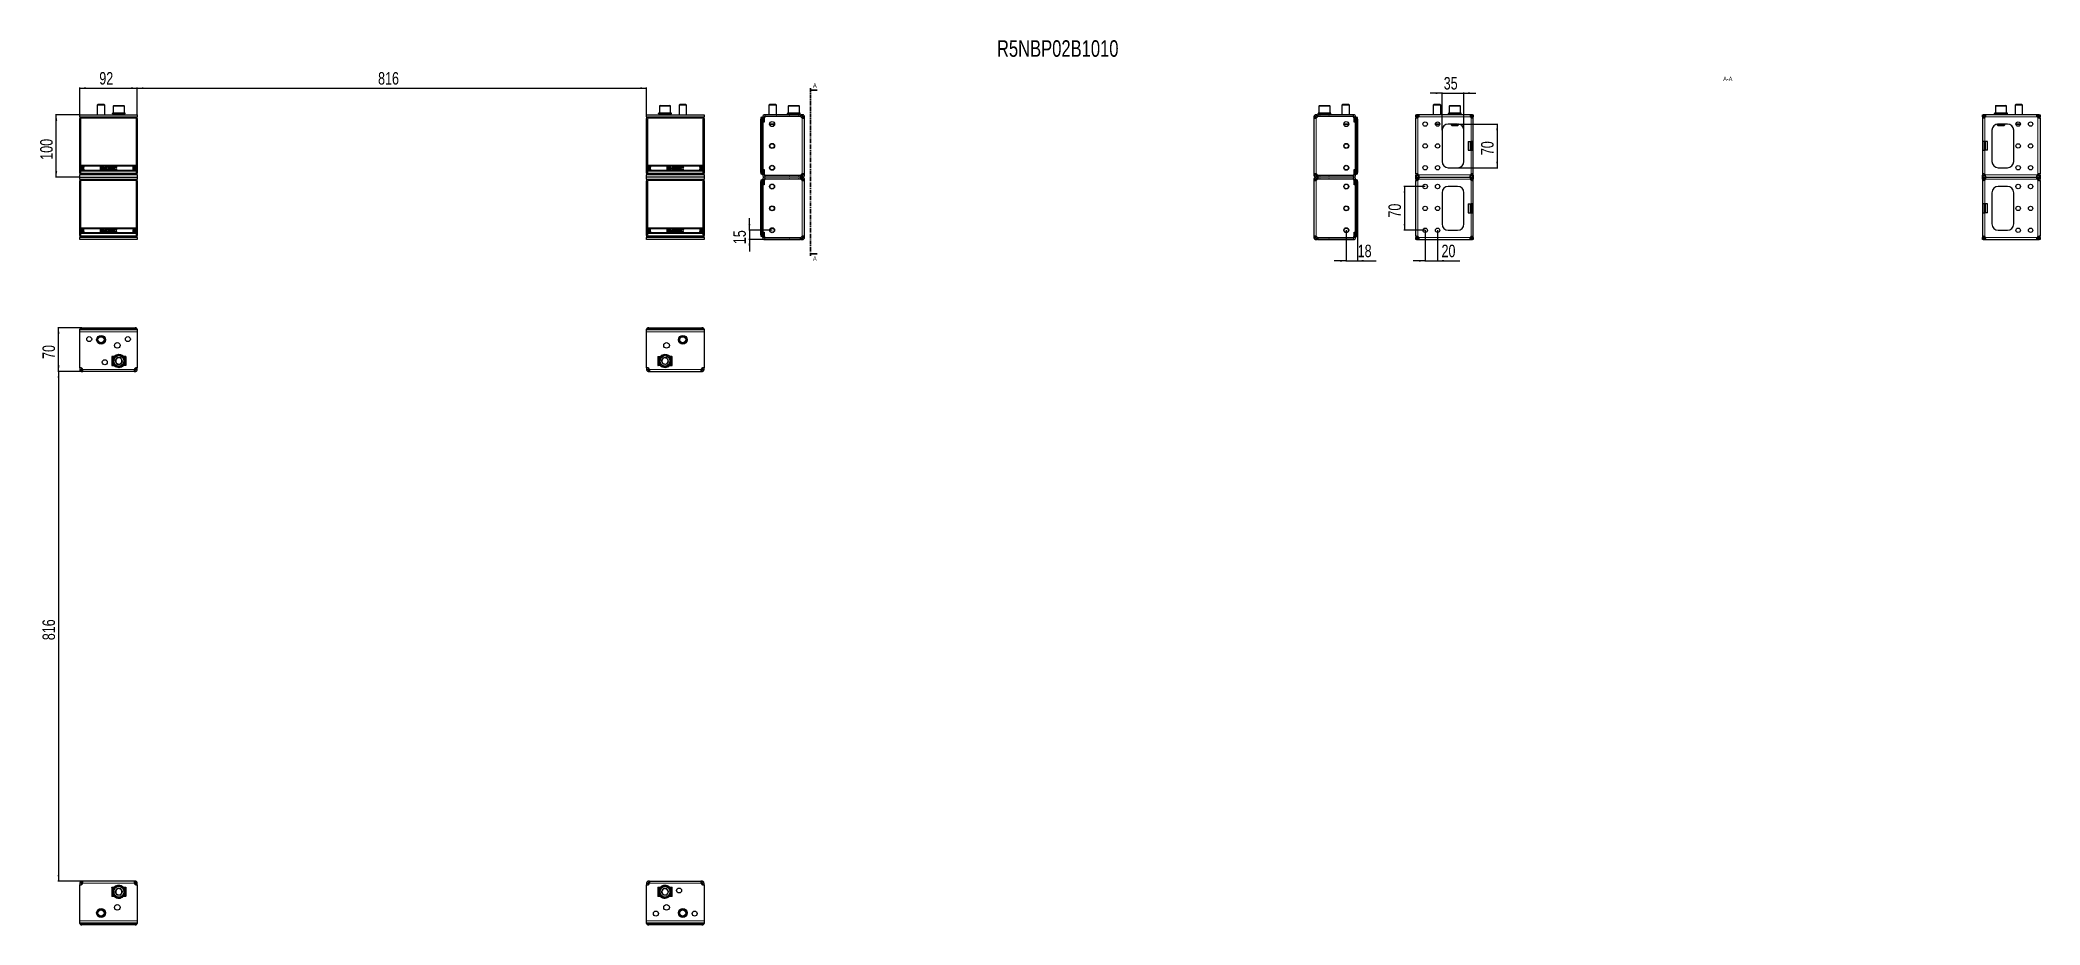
# Model space of a CAD drawing. Header units: millimetres. Extents: x 0 to 3204, y -808 to 609.
import ezdxf

# ---------------------------------------------------------------- set-up
doc = ezdxf.new("R2010")
doc.units = ezdxf.units.MM
doc.linetypes.add('CENTER', pattern=[10.16, 6.35, -1.27, 1.27, -1.27])
doc.layers.add('FORMAT', color=7, linetype='Continuous')
doc.styles.add('SLDTEXTSTYLE0', font='TXT', dxfattribs={"width": 0.75})
doc.dimstyles.new('SLDDIMSTYLE0', dxfattribs={"dimtxt": 20, "dimasz": 10, "dimexe": 0, "dimexo": 0.0625, "dimgap": 5, "dimtad": 2, "dimdec": 1, "dimrnd": 1e-09, "dimzin": 12, "dimdsep": 46, "dimtxsty": 'SLDTEXTSTYLE0', "dimsah": 1, "dimcen": 0.09, "dimadec": 0, "dimazin": 3, "dimtfac": 1, "dimtofl": 0, "dimtmove": 0, "dimatfit": 3, "dimfxl": 0, "dimfrac": 2, "dimtolj": 1, "dimtzin": 12, "dimarcsym": 0})
doc.dimstyles.new('SLDDIMSTYLE1', dxfattribs={"dimtxt": 20, "dimasz": 10, "dimexe": 0, "dimexo": 0.0625, "dimgap": 5, "dimtad": 2, "dimdec": 1, "dimrnd": 1e-09, "dimzin": 12, "dimdsep": 46, "dimtxsty": 'SLDTEXTSTYLE0', "dimsah": 1, "dimcen": 0.09, "dimadec": 0, "dimazin": 3, "dimtfac": 1, "dimtmove": 0, "dimatfit": 0, "dimfxl": 0, "dimfrac": 2, "dimtolj": 1, "dimtzin": 12, "dimarcsym": 0})

msp = doc.modelspace()

# ---------------------------------------------------------------- texts
at = {"color": 7, "linetype": 'Continuous', "char_height": 7, "attachment_point": 1, "style": 'SLDTEXTSTYLE0'}
for insert in [(1238, 539.9), (1238, 262.73)]:
    msp.add_mtext('A', dxfattribs=dict(at, insert=insert))
at = {"layer": 'FORMAT', "style": 'SLDTEXTSTYLE0'}
for s, insert, char_height, attachment_point in [('R5NBP02B1010', (1532.69, 608.59), 26.4583, 1), ('A-A', (2703.57, 550.24), 7, 2)]:
    msp.add_mtext(s, dxfattribs=dict(at, insert=insert, char_height=char_height, attachment_point=attachment_point))

# ---------------------------------------------------------------- blocks, each defined once
blk = doc.blocks.new('_D')
at = {"layer": 'FORMAT'}
for p, q in [((63.4, 489.4), (24.7, 489.4)), ((25.7, 389.4), (25.7, 489.4)), ((63.4, 389.4), (24.7, 389.4))]:
    blk.add_line(p, q, dxfattribs=at)
for points in [[(25.7, 489.4), (24.2, 479.4), (27.2, 479.4)], [(25.7, 389.4), (27.2, 399.4), (24.2, 399.4)]]:
    blk.add_solid(points, dxfattribs=at)
at = {"layer": 'FORMAT', "insert": (-0.1, 417.2), "char_height": 20, "attachment_point": 1, "rotation": 90, "style": 'SLDTEXTSTYLE0'}
blk.add_mtext('100', dxfattribs=at)
blk = doc.blocks.new('_D_1')
at = {"layer": 'FORMAT'}
for p, q in [((63.4, 489.4), (63.4, 532.9)), ((63.4, 531.9), (155.4, 531.9)), ((155.4, 489.4), (155.4, 532.9))]:
    blk.add_line(p, q, dxfattribs=at)
for points in [[(63.4, 531.9), (73.4, 530.4), (73.4, 533.4)], [(155.4, 531.9), (145.4, 533.4), (145.4, 530.4)]]:
    blk.add_solid(points, dxfattribs=at)
at = {"layer": 'FORMAT', "insert": (94.6, 557.7), "char_height": 20, "attachment_point": 1, "style": 'SLDTEXTSTYLE0'}
blk.add_mtext('92', dxfattribs=at)
blk = doc.blocks.new('_D_2')
at = {"layer": 'FORMAT'}
for p, q in [((155.4, 489.4), (155.4, 532.8)), ((155.4, 531.8), (971.4, 531.8)), ((971.4, 489.4), (971.4, 532.8))]:
    blk.add_line(p, q, dxfattribs=at)
for points in [[(155.4, 531.8), (165.4, 530.3), (165.4, 533.3)], [(971.4, 531.8), (961.4, 533.3), (961.4, 530.3)]]:
    blk.add_solid(points, dxfattribs=at)
at = {"layer": 'FORMAT', "insert": (541.2, 557.6), "char_height": 20, "attachment_point": 1, "style": 'SLDTEXTSTYLE0'}
blk.add_mtext('816', dxfattribs=at)
blk = doc.blocks.new('_D_3')
at = {"layer": 'FORMAT'}
for p, q in [((1136.2, 304.4), (1136.2, 323.6)), ((1172.4, 304.4), (1135.2, 304.4)), ((1160.9, 289.4), (1135.2, 289.4)), ((1136.2, 304.4), (1136.2, 289.4)), ((1136.2, 289.4), (1136.2, 270.2))]:
    blk.add_line(p, q, dxfattribs=at)
for points in [[(1136.2, 304.4), (1137.7, 314.4), (1134.6, 314.4)], [(1136.2, 289.4), (1134.6, 279.4), (1137.7, 279.4)]]:
    blk.add_solid(points, dxfattribs=at)
at = {"layer": 'FORMAT', "insert": (1110.4, 282.1), "char_height": 20, "attachment_point": 1, "rotation": 90, "style": 'SLDTEXTSTYLE0'}
blk.add_mtext('15', dxfattribs=at)
blk = doc.blocks.new('_D_4')
at = {"layer": 'FORMAT'}
for p, q in [((2092.4, 304.4), (2092.4, 254.4)), ((2110.4, 299.6), (2110.4, 254.4)), ((2092.4, 255.4), (2073.1, 255.4)), ((2092.4, 255.4), (2110.4, 255.4)), ((2110.4, 255.4), (2140.2, 255.4))]:
    blk.add_line(p, q, dxfattribs=at)
for points in [[(2092.4, 255.4), (2082.4, 256.9), (2082.4, 253.8)], [(2110.4, 255.4), (2120.4, 253.8), (2120.4, 256.9)]]:
    blk.add_solid(points, dxfattribs=at)
at = {"layer": 'FORMAT', "insert": (2110.6, 281.2), "char_height": 20, "attachment_point": 1, "style": 'SLDTEXTSTYLE0'}
blk.add_mtext('18', dxfattribs=at)
blk = doc.blocks.new('_D_5')
at = {"layer": 'FORMAT'}
for p, q in [((65.3, 148), (28.4, 148)), ((29.4, 78), (29.4, 148)), ((68, 78), (28.4, 78))]:
    blk.add_line(p, q, dxfattribs=at)
for points in [[(29.4, 148), (27.8, 138), (30.9, 138)], [(29.4, 78), (30.9, 88), (27.8, 88)]]:
    blk.add_solid(points, dxfattribs=at)
at = {"layer": 'FORMAT', "insert": (3.6, 98.2), "char_height": 20, "attachment_point": 1, "rotation": 90, "style": 'SLDTEXTSTYLE0'}
blk.add_mtext('70', dxfattribs=at)
blk = doc.blocks.new('_D_6')
at = {"layer": 'FORMAT'}
for p, q in [((68, 78), (28.4, 78)), ((29.4, 78), (29.4, -738)), ((68, -738), (28.4, -738))]:
    blk.add_line(p, q, dxfattribs=at)
for points in [[(29.4, 78), (27.8, 68), (30.9, 68)], [(29.4, -738), (30.9, -728), (27.8, -728)]]:
    blk.add_solid(points, dxfattribs=at)
at = {"layer": 'FORMAT', "insert": (3.6, -352.2), "char_height": 20, "attachment_point": 1, "rotation": 90, "style": 'SLDTEXTSTYLE0'}
blk.add_mtext('816', dxfattribs=at)
blk = doc.blocks.new('_D_7')
at = {"layer": 'FORMAT'}
for p, q in [((2270.7, 474.4), (2335.1, 474.4)), ((2334.1, 474.4), (2334.1, 404.4)), ((2270.7, 404.4), (2335.1, 404.4))]:
    blk.add_line(p, q, dxfattribs=at)
for points in [[(2334.1, 474.4), (2332.5, 464.4), (2335.6, 464.4)], [(2334.1, 404.4), (2335.6, 414.4), (2332.5, 414.4)]]:
    blk.add_solid(points, dxfattribs=at)
at = {"layer": 'FORMAT', "insert": (2308.3, 424.6), "char_height": 20, "attachment_point": 1, "rotation": 90, "style": 'SLDTEXTSTYLE0'}
blk.add_mtext('70', dxfattribs=at)
blk = doc.blocks.new('_D_8')
at = {"layer": 'FORMAT'}
for p, q in [((2245.7, 523.9), (2226.5, 523.9)), ((2245.7, 464.4), (2245.7, 524.9)), ((2245.7, 523.9), (2280.7, 523.9)), ((2280.7, 464.4), (2280.7, 524.9)), ((2280.7, 523.9), (2299.9, 523.9))]:
    blk.add_line(p, q, dxfattribs=at)
for points in [[(2245.7, 523.9), (2235.7, 525.4), (2235.7, 522.4)], [(2280.7, 523.9), (2290.7, 522.4), (2290.7, 525.4)]]:
    blk.add_solid(points, dxfattribs=at)
at = {"layer": 'FORMAT', "insert": (2248.4, 549.7), "char_height": 20, "attachment_point": 1, "style": 'SLDTEXTSTYLE0'}
blk.add_mtext('35', dxfattribs=at)
blk = doc.blocks.new('_D_9')
at = {"layer": 'FORMAT'}
for p, q in [((2218.7, 304.4), (2218.7, 254.4)), ((2238.7, 304.4), (2238.7, 254.4)), ((2218.7, 255.4), (2199.5, 255.4)), ((2218.7, 255.4), (2238.7, 255.4)), ((2238.7, 255.4), (2274.4, 255.4))]:
    blk.add_line(p, q, dxfattribs=at)
for points in [[(2218.7, 255.4), (2208.7, 256.9), (2208.7, 253.8)], [(2238.7, 255.4), (2248.7, 253.8), (2248.7, 256.9)]]:
    blk.add_solid(points, dxfattribs=at)
at = {"layer": 'FORMAT', "insert": (2244.9, 281.2), "char_height": 20, "attachment_point": 1, "style": 'SLDTEXTSTYLE0'}
blk.add_mtext('20', dxfattribs=at)
blk = doc.blocks.new('_D_10')
at = {"layer": 'FORMAT'}
for p, q in [((2218.7, 374.4), (2184.7, 374.4)), ((2185.7, 374.4), (2185.7, 304.4)), ((2218.7, 304.4), (2184.7, 304.4))]:
    blk.add_line(p, q, dxfattribs=at)
for points in [[(2185.7, 374.4), (2184.2, 364.4), (2187.2, 364.4)], [(2185.7, 304.4), (2187.2, 314.4), (2184.2, 314.4)]]:
    blk.add_solid(points, dxfattribs=at)
at = {"layer": 'FORMAT', "insert": (2159.9, 324.6), "char_height": 20, "attachment_point": 1, "rotation": 90, "style": 'SLDTEXTSTYLE0'}
blk.add_mtext('70', dxfattribs=at)

# ---------------------------------------------------------------- dimensions: what is measured, and where the dimension line sits
at = {"layer": 'FORMAT'}
for base, p1, p2, angle, dimstyle, picture, middle in [((155.39, 531.89), (63.39, 489.39), (155.39, 489.39), 0, 'SLDDIMSTYLE0', '_D_1', (109.39, 531.89)), ((971.39, 531.81), (155.39, 489.39), (971.39, 489.39), 0, 'SLDDIMSTYLE0', '_D_2', (563.39, 531.81)), ((25.69, 489.39), (63.39, 389.39), (63.39, 489.39), 90, 'SLDDIMSTYLE0', '_D', (25.69, 439.39)), ((2334.06, 404.39), (2270.71, 474.39), (2270.71, 404.39), 90, 'SLDDIMSTYLE0', '_D_7', (2334.06, 439.39)), ((2185.7, 304.39), (2218.71, 374.39), (2218.71, 304.39), 90, 'SLDDIMSTYLE0', '_D_10', (2185.7, 339.39)), ((1136.17, 289.39), (1172.37, 304.39), (1160.87, 289.39), 90, 'SLDDIMSTYLE1', '_D_3', (1136.17, 296.89)), ((2238.71, 255.38), (2218.71, 304.39), (2238.71, 304.39), 0, 'SLDDIMSTYLE1', '_D_9', (2259.65, 255.38)), ((29.38, 147.96), (67.97, 77.96), (65.29, 147.96), 90, 'SLDDIMSTYLE0', '_D_5', (29.38, 112.96)), ((29.38, -738.04), (67.97, 77.96), (67.97, -738.04), 90, 'SLDDIMSTYLE0', '_D_6', (29.38, -330.04))]:
    dim = msp.add_linear_dim(base=base, p1=p1, p2=p2, angle=angle, dimstyle=dimstyle, dxfattribs=at)
    dim.commit()
    dim.dimension.update_dxf_attribs({"geometry": picture, "text_midpoint": middle, "dimtype": 160})
for base, p1, p2, picture, middle in [((2280.71, 523.89), (2245.71, 464.39), (2280.71, 464.39), '_D_8', (2263.21, 523.89)), ((2110.37, 255.38), (2092.37, 304.39), (2110.37, 299.64), '_D_4', (2125.37, 255.38))]:
    dim = msp.add_linear_dim(base=base, p1=p1, p2=p2, dimstyle='SLDDIMSTYLE1', dxfattribs=at)
    dim.commit()
    dim.dimension.update_dxf_attribs({"geometry": picture, "text_midpoint": middle, "dimtype": 160})

# ---------------------------------------------------------------- linework, layer by layer
at = {"color": 7, "linetype": 'CENTER', "lineweight": 35}
msp.add_line((1234.24, 531.87), (1234.24, 263.4), dxfattribs=at)
at = {"color": 7, "linetype": 'Continuous', "lineweight": 35}
for p, q in [((1244.88, 528.87), (1234.24, 528.87)), ((1244.88, 266.4), (1234.24, 266.4))]:
    msp.add_line(p, q, dxfattribs=at)
at = {"color": 7, "linetype": 'Continuous', "lineweight": 25}
for p, q in [((63.39, 485.89), (63.39, 489.39)), ((63.39, 489.39), (155.39, 489.39)), ((63.39, 485.89), (63.39, 483.37)), ((63.39, 482.74), (63.39, 483.37)), ((63.39, 396.54), (63.39, 482.74)), ((65.66, 485.64), (66.28, 485.64)), ((66.28, 485.64), (101.89, 485.64)), ((92.46, 505.89), (91.39, 504.82)), ((91.39, 504.82), (91.39, 489.39)), ((103.39, 504.82), (91.39, 504.82)), ((102.31, 505.89), (92.46, 505.89)), ((101.89, 485.64), (101.89, 485.51)), ((103.39, 504.82), (102.31, 505.89)), ((102.39, 485.37), (116.39, 485.37)), ((103.39, 489.39), (103.39, 504.82)), ((115.64, 491.89), (115.64, 490.89)), ((115.64, 491.89), (115.64, 491.64)), ((116.44, 491.89), (115.64, 491.89)), ((115.64, 491.89), (115.64, 491.89)), ((115.64, 490.89), (115.64, 491.14)), ((116.44, 490.89), (115.64, 490.89)), ((115.64, 490.89), (115.64, 490.89)), ((116.44, 491.89), (116.54, 491.89)), ((116.44, 490.89), (116.54, 490.89)), ((116.54, 491.89), (116.54, 491.64)), ((118.67, 491.89), (116.54, 491.89)), ((116.54, 490.89), (116.54, 491.14)), ((118.67, 490.89), (116.54, 490.89)), ((116.89, 502.89), (116.89, 491.89)), ((116.89, 485.51), (116.89, 485.64)), ((116.89, 485.64), (152.49, 485.64)), ((117.89, 503.89), (126.31, 503.89)), ((118.67, 491.89), (118.85, 491.89)), ((118.67, 490.89), (118.85, 490.89)), ((118.85, 491.89), (118.85, 491.64)), ((122.01, 491.89), (118.85, 491.89)), ((118.85, 490.89), (118.85, 491.14)), ((122.01, 490.89), (118.85, 490.89)), ((119.89, 490.89), (119.89, 489.39)), ((122.01, 491.89), (122.24, 491.89)), ((122.01, 490.89), (122.24, 490.89)), ((122.24, 491.89), (122.24, 491.64)), ((125.94, 491.89), (122.24, 491.89)), ((122.24, 490.89), (122.24, 491.14)), ((125.94, 490.89), (122.24, 490.89)), ((125.94, 491.89), (126.03, 491.89)), ((125.94, 490.89), (126.11, 490.89)), ((126.11, 490.89), (126.19, 490.89)), ((126.15, 491.89), (126.19, 491.89)), ((126.19, 491.89), (126.19, 491.64)), ((129.86, 491.89), (126.19, 491.89)), ((126.19, 490.89), (126.19, 491.14)), ((129.86, 490.89), (126.19, 490.89)), ((126.31, 503.89), (133.89, 503.89)), ((129.86, 491.89), (130.09, 491.89)), ((129.86, 490.89), (130.09, 490.89)), ((130.09, 491.89), (130.09, 491.64)), ((133.17, 491.89), (130.09, 491.89)), ((130.09, 490.89), (130.09, 491.14)), ((133.17, 490.89), (130.09, 490.89)), ((131.89, 489.39), (131.89, 490.89)), ((133.17, 491.89), (133.34, 491.89)), ((133.17, 490.89), (133.34, 490.89)), ((133.34, 491.89), (133.34, 491.64)), ((135.38, 491.89), (133.34, 491.89)), ((133.34, 490.89), (133.34, 491.14)), ((135.38, 490.89), (133.34, 490.89)), ((134.89, 491.89), (134.89, 502.89)), ((135.38, 491.89), (135.47, 491.89)), ((135.38, 490.89), (135.47, 490.89)), ((135.47, 491.89), (135.47, 491.64)), ((136.14, 491.89), (135.47, 491.89)), ((135.47, 490.89), (135.47, 491.14)), ((136.14, 490.89), (135.47, 490.89)), ((136.14, 490.89), (136.14, 491.89)), ((152.49, 485.64), (153.11, 485.64)), ((155.39, 489.39), (155.39, 485.89)), ((155.39, 483.37), (155.39, 485.89)), ((155.39, 483.37), (155.39, 482.74)), ((155.39, 482.74), (155.39, 396.54)), ((971.39, 485.89), (971.39, 489.39)), ((971.39, 489.39), (1063.39, 489.39)), ((971.39, 485.89), (971.39, 483.37)), ((971.39, 482.74), (971.39, 483.37)), ((971.39, 396.54), (971.39, 482.74)), ((973.66, 485.64), (974.28, 485.64)), ((974.28, 485.64), (1009.89, 485.64)), ((990.64, 491.89), (990.64, 490.89)), ((990.64, 491.89), (990.64, 491.64)), ((991.45, 491.89), (990.64, 491.89)), ((990.64, 491.89), (990.64, 491.89)), ((990.64, 490.89), (990.64, 491.14)), ((991.45, 490.89), (990.64, 490.89)), ((990.64, 490.89), (990.64, 490.89)), ((991.45, 491.89), (991.56, 491.89)), ((991.45, 490.89), (991.56, 490.89)), ((991.56, 491.89), (991.56, 491.64)), ((993.71, 491.89), (991.56, 491.89)), ((991.56, 490.89), (991.56, 491.14)), ((993.71, 490.89), (991.56, 490.89)), ((991.89, 502.89), (991.89, 491.89)), ((992.89, 503.89), (1001.32, 503.89)), ((993.71, 491.89), (993.89, 491.89)), ((993.71, 490.89), (993.89, 490.89)), ((993.89, 491.89), (993.89, 491.64)), ((997.06, 491.89), (993.89, 491.89)), ((993.89, 490.89), (993.89, 491.14)), ((997.06, 490.89), (993.89, 490.89)), ((994.89, 490.89), (994.89, 489.39)), ((997.06, 491.89), (997.29, 491.89)), ((997.06, 490.89), (997.29, 490.89)), ((997.29, 491.89), (997.29, 491.64)), ((1000.99, 491.89), (997.29, 491.89)), ((997.29, 490.89), (997.29, 491.14)), ((1000.99, 490.89), (997.29, 490.89)), ((1000.99, 491.89), (1001.07, 491.89)), ((1000.99, 490.89), (1001.15, 490.89)), ((1001.15, 490.89), (1001.23, 490.89)), ((1001.19, 491.89), (1001.23, 491.89)), ((1001.23, 491.89), (1001.23, 491.64)), ((1004.9, 491.89), (1001.23, 491.89)), ((1001.23, 490.89), (1001.23, 491.14)), ((1004.9, 490.89), (1001.23, 490.89)), ((1001.32, 503.89), (1008.89, 503.89)), ((1004.9, 491.89), (1005.13, 491.89)), ((1004.9, 490.89), (1005.13, 490.89)), ((1005.13, 491.89), (1005.13, 491.64)), ((1008.2, 491.89), (1005.13, 491.89)), ((1005.13, 490.89), (1005.13, 491.14)), ((1008.2, 490.89), (1005.13, 490.89)), ((1006.89, 489.39), (1006.89, 490.89)), ((1008.2, 491.89), (1008.38, 491.89)), ((1008.2, 490.89), (1008.38, 490.89)), ((1008.38, 491.89), (1008.38, 491.64)), ((1010.39, 491.89), (1008.38, 491.89)), ((1008.38, 490.89), (1008.38, 491.14)), ((1010.39, 490.89), (1008.38, 490.89)), ((1009.89, 491.89), (1009.89, 502.89)), ((1009.89, 485.64), (1009.89, 485.51)), ((1010.39, 491.89), (1010.48, 491.89)), ((1010.39, 490.89), (1010.48, 490.89)), ((1010.39, 485.37), (1024.39, 485.37)), ((1010.48, 491.89), (1010.48, 491.64)), ((1011.14, 491.89), (1010.48, 491.89)), ((1010.48, 490.89), (1010.48, 491.14)), ((1011.14, 490.89), (1010.48, 490.89)), ((1011.14, 490.89), (1011.14, 491.89)), ((1024.46, 505.89), (1023.39, 504.82)), ((1023.39, 504.82), (1023.39, 489.39)), ((1035.39, 504.82), (1023.39, 504.82)), ((1034.31, 505.89), (1024.46, 505.89)), ((1024.89, 485.51), (1024.89, 485.64)), ((1024.89, 485.64), (1060.49, 485.64)), ((1035.39, 504.82), (1034.31, 505.89)), ((1035.39, 489.39), (1035.39, 504.82)), ((1060.49, 485.64), (1061.11, 485.64)), ((1063.39, 489.39), (1063.39, 485.89)), ((1063.39, 483.37), (1063.39, 485.89)), ((1063.39, 483.37), (1063.39, 482.74)), ((1063.39, 482.74), (1063.39, 396.54)), ((1154.37, 483.74), (1154.37, 482.29)), ((1154.37, 407.84), (1154.37, 482.29)), ((1155.49, 485.19), (1157.17, 485.64)), ((1157.17, 485.64), (1157.37, 485.64)), ((1157.17, 482.74), (1157.17, 396.54)), ((1157.37, 477.94), (1157.37, 485.89)), ((1157.37, 483.37), (1157.37, 395.92)), ((1159.87, 477.94), (1159.87, 485.89)), ((1159.97, 484.29), (1159.97, 477.29)), ((1217.47, 489.39), (1160.87, 489.39)), ((1160.87, 486.89), (1217.47, 486.89)), ((1162.47, 486.79), (1217.45, 486.79)), ((1163.12, 486.89), (1163.12, 486.79)), ((1163.42, 486.89), (1163.42, 486.79)), ((1165.1, 486.89), (1165.1, 486.79)), ((1168.45, 505.89), (1167.37, 504.82)), ((1167.37, 504.82), (1167.37, 489.39)), ((1179.37, 504.82), (1167.37, 504.82)), ((1168.05, 486.89), (1168.05, 486.79)), ((1178.3, 505.89), (1168.45, 505.89)), ((1171.81, 486.89), (1171.81, 486.79)), ((1175.8, 486.89), (1175.8, 486.79)), ((1179.37, 504.82), (1178.3, 505.89)), ((1179.37, 489.39), (1179.37, 504.82)), ((1179.43, 486.89), (1179.43, 486.79)), ((1182.13, 486.89), (1182.13, 486.79)), ((1183.5, 486.89), (1183.5, 486.79)), ((1183.62, 486.79), (1183.62, 486.89)), ((1197.12, 491.89), (1197.12, 490.89)), ((1197.13, 491.89), (1197.13, 491.64)), ((1197.96, 491.89), (1197.13, 491.89)), ((1197.13, 491.89), (1197.13, 491.89)), ((1197.13, 490.89), (1197.13, 491.14)), ((1197.96, 490.89), (1197.13, 490.89)), ((1197.13, 490.89), (1197.13, 490.89)), ((1197.96, 491.89), (1198.06, 491.89)), ((1197.96, 490.89), (1198.06, 490.89)), ((1198.06, 491.89), (1198.06, 491.64)), ((1200.23, 491.89), (1198.06, 491.89)), ((1198.06, 490.89), (1198.06, 491.14)), ((1200.23, 490.89), (1198.06, 490.89)), ((1198.37, 502.89), (1198.37, 491.89)), ((1199.37, 503.89), (1215.37, 503.89)), ((1200.23, 491.89), (1200.41, 491.89)), ((1200.23, 490.89), (1200.41, 490.89)), ((1200.41, 491.89), (1200.41, 491.64)), ((1203.59, 491.89), (1200.41, 491.89)), ((1200.41, 490.89), (1200.41, 491.14)), ((1203.59, 490.89), (1200.41, 490.89)), ((1201.37, 490.89), (1201.37, 489.39)), ((1203.59, 491.89), (1203.82, 491.89)), ((1203.59, 490.89), (1203.82, 490.89)), ((1203.82, 491.89), (1203.82, 491.64)), ((1207.52, 491.89), (1203.82, 491.89)), ((1203.82, 490.89), (1203.82, 491.14)), ((1207.52, 490.89), (1203.82, 490.89)), ((1207.52, 491.89), (1207.77, 491.89)), ((1207.52, 491.89), (1207.6, 491.89)), ((1207.52, 490.89), (1207.67, 490.89)), ((1207.67, 490.89), (1207.77, 490.89)), ((1207.72, 491.89), (1207.77, 491.89)), ((1207.77, 491.89), (1207.77, 491.64)), ((1211.43, 491.89), (1207.77, 491.89)), ((1207.77, 490.89), (1207.77, 491.14)), ((1211.43, 490.89), (1207.77, 490.89)), ((1211.43, 491.89), (1211.66, 491.89)), ((1211.43, 490.89), (1211.66, 490.89)), ((1211.66, 491.89), (1211.66, 491.64)), ((1214.72, 491.89), (1211.66, 491.89)), ((1211.66, 490.89), (1211.66, 491.14)), ((1214.72, 490.89), (1211.66, 490.89)), ((1213.37, 489.39), (1213.37, 490.89)), ((1214.72, 491.89), (1214.9, 491.89)), ((1214.72, 490.89), (1214.9, 490.89)), ((1214.9, 491.89), (1214.9, 491.64)), ((1216.9, 491.89), (1214.9, 491.89)), ((1214.9, 490.89), (1214.9, 491.14)), ((1216.9, 490.89), (1214.9, 490.89)), ((1215.37, 503.89), (1215.37, 503.89)), ((1216.37, 491.89), (1216.37, 502.89)), ((1216.9, 491.89), (1216.99, 491.89)), ((1216.9, 490.89), (1216.99, 490.89)), ((1216.99, 491.89), (1216.99, 491.64)), ((1217.62, 491.89), (1216.99, 491.89)), ((1216.99, 490.89), (1216.99, 491.14)), ((1217.62, 490.89), (1216.99, 490.89)), ((1217.47, 489.39), (1218.47, 489.39)), ((1218.47, 486.89), (1217.47, 486.89)), ((1217.62, 490.89), (1217.62, 491.89)), ((1218.47, 486.89), (1218.47, 489.39)), ((1220.87, 489.39), (1218.47, 489.39)), ((1220.87, 486.89), (1218.47, 486.89)), ((1220.87, 489.39), (1220.87, 486.89)), ((1224.37, 485.89), (1221.87, 485.89)), ((1221.87, 484.67), (1221.87, 485.89)), ((1224.37, 484.67), (1221.87, 484.67)), ((1224.37, 484.67), (1224.37, 485.89)), ((1224.37, 394.11), (1224.37, 484.67)), ((2042.87, 485.89), (2040.37, 485.89)), ((2040.37, 485.89), (2040.37, 484.67)), ((2040.37, 484.67), (2040.37, 394.11)), ((2042.87, 484.67), (2040.37, 484.67)), ((2042.87, 485.89), (2042.87, 484.67)), ((2043.87, 486.89), (2043.87, 489.39)), ((2046.28, 489.39), (2043.87, 489.39)), ((2046.28, 486.89), (2043.87, 486.89)), ((2046.28, 489.39), (2046.28, 486.89)), ((2046.28, 489.39), (2047.28, 489.39)), ((2047.28, 486.89), (2046.28, 486.89)), ((2047.12, 491.89), (2047.12, 490.89)), ((2047.12, 491.89), (2047.13, 491.89)), ((2047.12, 490.89), (2047.13, 490.89)), ((2047.13, 491.89), (2047.13, 491.64)), ((2047.93, 491.89), (2047.13, 491.89)), ((2047.13, 490.89), (2047.13, 491.14)), ((2047.93, 490.89), (2047.13, 490.89)), ((2103.87, 489.39), (2047.28, 489.39)), ((2047.28, 486.89), (2103.87, 486.89)), ((2047.3, 486.79), (2102.27, 486.79)), ((2047.93, 491.89), (2048.02, 491.89)), ((2047.93, 490.89), (2048.02, 490.89)), ((2048.02, 491.89), (2048.02, 491.64)), ((2050.16, 491.89), (2048.02, 491.89)), ((2048.02, 490.89), (2048.02, 491.14)), ((2050.16, 490.89), (2048.02, 490.89)), ((2048.37, 502.89), (2048.37, 491.89)), ((2049.37, 503.89), (2065.37, 503.89)), ((2050.16, 491.89), (2050.34, 491.89)), ((2050.16, 490.89), (2050.34, 490.89)), ((2050.34, 491.89), (2050.34, 491.64)), ((2053.5, 491.89), (2050.34, 491.89)), ((2050.34, 490.89), (2050.34, 491.14)), ((2053.5, 490.89), (2050.34, 490.89)), ((2051.37, 490.89), (2051.37, 489.39)), ((2053.5, 491.89), (2053.73, 491.89)), ((2053.5, 490.89), (2053.73, 490.89)), ((2053.73, 491.89), (2053.73, 491.64)), ((2057.43, 491.89), (2053.73, 491.89)), ((2053.73, 490.89), (2053.73, 491.14)), ((2057.43, 490.89), (2053.73, 490.89)), ((2057.43, 491.89), (2057.51, 491.89)), ((2057.43, 490.89), (2057.6, 490.89)), ((2057.6, 490.89), (2057.68, 490.89)), ((2057.64, 491.89), (2057.68, 491.89)), ((2057.68, 491.89), (2057.68, 491.64)), ((2061.35, 491.89), (2057.68, 491.89)), ((2057.68, 490.89), (2057.68, 491.14)), ((2061.35, 490.89), (2057.68, 490.89)), ((2061.35, 491.89), (2061.57, 491.89)), ((2061.35, 490.89), (2061.57, 490.89)), ((2061.57, 491.89), (2061.57, 491.64)), ((2064.66, 491.89), (2061.57, 491.89)), ((2061.57, 490.89), (2061.57, 491.14)), ((2064.66, 490.89), (2061.57, 490.89)), ((2063.37, 489.39), (2063.37, 490.89)), ((2064.66, 491.89), (2064.83, 491.89)), ((2064.66, 490.89), (2064.83, 490.89)), ((2064.83, 491.89), (2064.83, 491.64)), ((2066.86, 491.89), (2064.83, 491.89)), ((2064.83, 490.89), (2064.83, 491.14)), ((2066.86, 490.89), (2064.83, 490.89)), ((2066.37, 491.89), (2066.37, 502.89)), ((2066.86, 491.89), (2066.96, 491.89)), ((2066.86, 490.89), (2066.96, 490.89)), ((2066.96, 491.89), (2066.96, 491.64)), ((2067.62, 491.89), (2066.96, 491.89)), ((2066.96, 490.89), (2066.96, 491.14)), ((2067.62, 490.89), (2066.96, 490.89)), ((2067.62, 490.89), (2067.62, 491.89)), ((2081.12, 486.89), (2081.12, 486.79)), ((2081.42, 486.89), (2081.42, 486.79)), ((2083.1, 486.89), (2083.1, 486.79)), ((2086.45, 505.89), (2085.37, 504.82)), ((2085.37, 504.82), (2085.37, 489.39)), ((2097.37, 504.82), (2085.37, 504.82)), ((2086.05, 486.89), (2086.05, 486.79)), ((2096.3, 505.89), (2086.45, 505.89)), ((2089.81, 486.89), (2089.81, 486.79)), ((2093.8, 486.89), (2093.8, 486.79)), ((2097.37, 504.82), (2096.3, 505.89)), ((2097.37, 489.39), (2097.37, 504.82)), ((2097.43, 486.89), (2097.43, 486.79)), ((2100.13, 486.89), (2100.13, 486.79)), ((2101.5, 486.89), (2101.5, 486.79)), ((2101.62, 486.79), (2101.62, 486.89)), ((2104.77, 477.29), (2104.77, 484.29)), ((2104.87, 485.89), (2104.87, 477.94)), ((2107.37, 485.89), (2107.37, 477.94)), ((2107.37, 485.64), (2107.57, 485.64)), ((2107.37, 395.92), (2107.37, 483.37)), ((2107.57, 485.64), (2109.26, 485.19)), ((2107.57, 396.54), (2107.57, 482.74)), ((2110.37, 482.29), (2110.37, 483.74)), ((2110.37, 482.29), (2110.37, 407.84)), ((2203.71, 486.89), (2203.71, 489.39)), ((2203.71, 489.39), (2204.82, 489.39)), ((2204.82, 486.89), (2203.71, 486.89)), ((2203.71, 486.89), (2203.71, 486.79)), ((2203.71, 486.79), (2206.21, 486.79)), ((2203.71, 486.18), (2203.71, 486.79)), ((2203.71, 486.18), (2203.71, 484.12)), ((2203.71, 394.67), (2203.71, 484.12)), ((2203.71, 484.12), (2204.8, 484.12)), ((2208.54, 489.39), (2204.82, 489.39)), ((2208.54, 486.89), (2204.82, 486.89)), ((2206.21, 486.79), (2206.21, 486.18)), ((2206.21, 486.18), (2206.21, 484.36)), ((2290.88, 489.39), (2208.54, 489.39)), ((2208.54, 489.39), (2208.54, 487.18)), ((2232.78, 505.89), (2231.71, 504.82)), ((2231.71, 504.82), (2231.71, 489.39)), ((2243.71, 504.82), (2231.71, 504.82)), ((2242.63, 505.89), (2232.78, 505.89)), ((2243.71, 504.82), (2242.63, 505.89)), ((2243.71, 489.39), (2243.71, 504.82)), ((2255.96, 491.89), (2255.96, 490.89)), ((2255.96, 491.89), (2255.97, 491.89)), ((2255.96, 490.89), (2255.97, 490.89)), ((2255.97, 491.89), (2255.97, 491.64)), ((2256.79, 491.89), (2255.97, 491.89)), ((2255.97, 490.89), (2255.97, 491.14)), ((2256.79, 490.89), (2255.97, 490.89)), ((2256.79, 491.89), (2256.9, 491.89)), ((2256.79, 490.89), (2256.9, 490.89)), ((2256.9, 491.89), (2256.9, 491.64)), ((2259.06, 491.89), (2256.9, 491.89)), ((2256.9, 490.89), (2256.9, 491.14)), ((2259.06, 490.89), (2256.9, 490.89)), ((2257.21, 502.89), (2257.21, 491.89)), ((2258.21, 503.89), (2266.02, 503.89)), ((2259.06, 491.89), (2259.24, 491.89)), ((2259.06, 490.89), (2259.24, 490.89)), ((2259.24, 491.89), (2259.24, 491.64)), ((2262.42, 491.89), (2259.24, 491.89)), ((2259.24, 490.89), (2259.24, 491.14)), ((2262.42, 490.89), (2259.24, 490.89)), ((2260.21, 490.89), (2260.21, 489.39)), ((2262.42, 491.89), (2262.65, 491.89)), ((2262.42, 490.89), (2262.65, 490.89)), ((2262.65, 491.89), (2262.65, 491.64)), ((2266.35, 491.89), (2262.65, 491.89)), ((2262.65, 490.89), (2262.65, 491.14)), ((2266.35, 490.89), (2262.65, 490.89)), ((2266.02, 503.89), (2274.21, 503.89)), ((2266.35, 491.89), (2266.43, 491.89)), ((2266.35, 490.89), (2266.51, 490.89)), ((2266.51, 490.89), (2266.6, 490.89)), ((2266.55, 491.89), (2266.6, 491.89)), ((2266.6, 491.89), (2266.6, 491.64)), ((2270.26, 491.89), (2266.6, 491.89)), ((2266.6, 490.89), (2266.6, 491.14)), ((2270.26, 490.89), (2266.6, 490.89)), ((2270.26, 491.89), (2270.49, 491.89)), ((2270.26, 490.89), (2270.49, 490.89)), ((2270.49, 491.89), (2270.49, 491.64)), ((2273.56, 491.89), (2270.49, 491.89)), ((2270.49, 490.89), (2270.49, 491.14)), ((2273.56, 490.89), (2270.49, 490.89)), ((2272.21, 489.39), (2272.21, 490.89)), ((2273.56, 491.89), (2273.73, 491.89)), ((2273.56, 490.89), (2273.73, 490.89)), ((2273.73, 491.89), (2273.73, 491.64)), ((2275.73, 491.89), (2273.73, 491.89)), ((2273.73, 490.89), (2273.73, 491.14)), ((2275.73, 490.89), (2273.73, 490.89)), ((2275.21, 491.89), (2275.21, 502.89)), ((2275.73, 491.89), (2275.82, 491.89)), ((2275.73, 490.89), (2275.82, 490.89)), ((2275.82, 491.89), (2275.82, 491.64)), ((2276.46, 491.89), (2275.82, 491.89)), ((2275.82, 490.89), (2275.82, 491.14)), ((2276.46, 490.89), (2275.82, 490.89)), ((2276.46, 490.89), (2276.46, 491.89)), ((2290.88, 489.39), (2290.88, 486.89)), ((2294.6, 489.39), (2290.88, 489.39)), ((2294.6, 486.89), (2290.88, 486.89)), ((2293.21, 486.79), (2295.71, 486.79)), ((2293.21, 486.18), (2293.21, 486.79)), ((2293.21, 484.34), (2293.21, 486.18)), ((2294.6, 489.39), (2295.71, 489.39)), ((2295.71, 486.89), (2294.6, 486.89)), ((2295.71, 489.39), (2295.71, 486.89)), ((2295.71, 486.79), (2295.71, 486.89)), ((2295.71, 486.79), (2295.71, 486.18)), ((2295.71, 484.12), (2295.71, 486.18)), ((2295.71, 446.39), (2295.71, 484.12)), ((3111.71, 486.89), (3111.71, 489.39)), ((3111.71, 489.39), (3112.82, 489.39)), ((3112.82, 486.89), (3111.71, 486.89)), ((3111.71, 486.89), (3111.71, 486.79)), ((3111.71, 486.79), (3114.21, 486.79)), ((3111.71, 486.18), (3111.71, 486.79)), ((3111.71, 486.18), (3111.71, 484.12)), ((3111.71, 484.12), (3112.8, 484.12)), ((3111.71, 484.12), (3111.71, 446.39)), ((3116.54, 489.39), (3112.82, 489.39)), ((3116.54, 486.89), (3112.82, 486.89)), ((3114.21, 486.79), (3114.21, 486.18)), ((3114.21, 486.18), (3114.21, 484.36)), ((3198.88, 489.39), (3116.54, 489.39)), ((3116.54, 489.39), (3116.54, 487.18)), ((3130.96, 491.89), (3130.96, 490.89)), ((3130.96, 491.89), (3130.97, 491.89)), ((3130.96, 490.89), (3130.97, 490.89)), ((3130.97, 491.89), (3130.97, 491.64)), ((3131.79, 491.89), (3130.97, 491.89)), ((3130.97, 490.89), (3130.97, 491.14)), ((3131.79, 490.89), (3130.97, 490.89)), ((3131.79, 491.89), (3131.89, 491.89)), ((3131.79, 490.89), (3131.89, 490.89)), ((3131.89, 491.89), (3131.89, 491.64)), ((3134.06, 491.89), (3131.89, 491.89)), ((3131.89, 490.89), (3131.89, 491.14)), ((3134.06, 490.89), (3131.89, 490.89)), ((3132.21, 502.89), (3132.21, 491.89)), ((3133.21, 503.89), (3140.74, 503.89)), ((3134.06, 491.89), (3134.24, 491.89)), ((3134.06, 490.89), (3134.24, 490.89)), ((3134.24, 491.89), (3134.24, 491.64)), ((3137.42, 491.89), (3134.24, 491.89)), ((3134.24, 490.89), (3134.24, 491.14)), ((3137.42, 490.89), (3134.24, 490.89)), ((3135.21, 490.89), (3135.21, 489.39)), ((3137.42, 491.89), (3137.65, 491.89)), ((3137.42, 490.89), (3137.65, 490.89)), ((3137.65, 491.89), (3137.65, 491.64)), ((3141.35, 491.89), (3137.65, 491.89)), ((3137.65, 490.89), (3137.65, 491.14)), ((3141.35, 490.89), (3137.65, 490.89)), ((3140.74, 503.89), (3149.21, 503.89)), ((3141.35, 491.89), (3141.42, 491.89)), ((3141.35, 490.89), (3141.5, 490.89)), ((3141.5, 490.89), (3141.6, 490.89)), ((3141.55, 491.89), (3141.6, 491.89)), ((3141.6, 491.89), (3141.6, 491.64)), ((3145.26, 491.89), (3141.6, 491.89)), ((3141.6, 490.89), (3141.6, 491.14)), ((3145.26, 490.89), (3141.6, 490.89)), ((3145.26, 491.89), (3145.49, 491.89)), ((3145.26, 490.89), (3145.49, 490.89)), ((3145.49, 491.89), (3145.49, 491.64)), ((3148.55, 491.89), (3145.49, 491.89)), ((3145.49, 490.89), (3145.49, 491.14)), ((3148.55, 490.89), (3145.49, 490.89)), ((3147.21, 489.39), (3147.21, 490.89)), ((3148.55, 491.89), (3148.73, 491.89)), ((3148.55, 490.89), (3148.73, 490.89)), ((3148.73, 491.89), (3148.73, 491.64)), ((3150.73, 491.89), (3148.73, 491.89)), ((3148.73, 490.89), (3148.73, 491.14)), ((3150.73, 490.89), (3148.73, 490.89)), ((3150.21, 491.89), (3150.21, 502.89)), ((3150.73, 491.89), (3150.82, 491.89)), ((3150.73, 490.89), (3150.82, 490.89)), ((3150.82, 491.89), (3150.82, 491.64)), ((3151.46, 491.89), (3150.82, 491.89)), ((3150.82, 490.89), (3150.82, 491.14)), ((3151.46, 490.89), (3150.82, 490.89)), ((3151.46, 490.89), (3151.46, 491.89)), ((3164.78, 505.89), (3163.71, 504.82)), ((3163.71, 504.82), (3163.71, 489.39)), ((3175.71, 504.82), (3163.71, 504.82)), ((3174.63, 505.89), (3164.78, 505.89)), ((3175.71, 504.82), (3174.63, 505.89)), ((3175.71, 489.39), (3175.71, 504.82)), ((3198.88, 486.89), (3198.88, 489.39)), ((3202.6, 489.39), (3198.88, 489.39)), ((3202.6, 486.89), (3198.88, 486.89)), ((3201.21, 486.79), (3203.71, 486.79)), ((3201.21, 486.18), (3201.21, 486.79)), ((3201.21, 484.34), (3201.21, 486.18)), ((3202.6, 489.39), (3203.71, 489.39)), ((3203.71, 486.89), (3202.6, 486.89)), ((3203.71, 489.39), (3203.71, 486.89)), ((3203.71, 486.79), (3203.71, 486.89)), ((3203.71, 486.79), (3203.71, 486.18)), ((3203.71, 484.12), (3203.71, 486.18)), ((3203.71, 484.12), (3203.71, 394.67)), ((1157.37, 477.94), (1159.87, 477.94)), ((1157.37, 401.49), (1157.37, 477.29)), ((1159.97, 477.29), (1157.37, 477.29)), ((1159.97, 478.87), (1159.87, 478.66)), ((1176.34, 473.89), (1168.41, 473.89)), ((2096.34, 473.89), (2088.41, 473.89)), ((2104.77, 478.87), (2104.87, 478.66)), ((2107.37, 477.29), (2104.77, 477.29)), ((2107.37, 477.94), (2104.87, 477.94)), ((2107.37, 477.29), (2107.37, 401.49)), ((2242.17, 473.89), (2235.24, 473.89)), ((2245.71, 464.39), (2245.71, 414.39)), ((2270.71, 474.39), (2255.71, 474.39)), ((2257.38, 474.29), (2257.36, 474.29)), ((2257.38, 474.29), (2257.38, 474.29)), ((2257.48, 474.29), (2257.38, 474.29)), ((2257.48, 474.39), (2257.48, 474.29)), ((2260.73, 474.29), (2257.48, 474.29)), ((2260.21, 474.29), (2260.21, 472.97)), ((2260.21, 472.97), (2261.28, 471.89)), ((2260.21, 472.97), (2266.07, 472.97)), ((2260.73, 474.29), (2262.63, 474.29)), ((2261.28, 471.89), (2266.09, 471.89)), ((2263.19, 474.29), (2262.63, 474.29)), ((2269.23, 474.29), (2263.19, 474.29)), ((2266.07, 472.97), (2272.21, 472.97)), ((2266.09, 471.89), (2271.13, 471.89)), ((2269.78, 474.29), (2269.23, 474.29)), ((2269.78, 474.29), (2271.68, 474.29)), ((2271.13, 471.89), (2272.21, 472.97)), ((2272.12, 474.29), (2271.68, 474.29)), ((2272.21, 472.97), (2272.21, 474.28)), ((2280.71, 414.39), (2280.71, 464.39)), ((3126.71, 464.39), (3126.71, 414.39)), ((3135.21, 474.28), (3135.21, 472.97)), ((3135.21, 472.97), (3136.28, 471.89)), ((3135.21, 472.97), (3140.86, 472.97)), ((3135.73, 474.29), (3135.3, 474.29)), ((3135.73, 474.29), (3137.63, 474.29)), ((3136.28, 471.89), (3140.92, 471.89)), ((3151.71, 474.39), (3136.71, 474.39)), ((3138.19, 474.29), (3137.63, 474.29)), ((3144.23, 474.29), (3138.19, 474.29)), ((3140.86, 472.97), (3147.21, 472.97)), ((3140.92, 471.89), (3146.13, 471.89)), ((3144.78, 474.29), (3144.23, 474.29)), ((3144.78, 474.29), (3146.68, 474.29)), ((3146.13, 471.89), (3147.21, 472.97)), ((3149.94, 474.29), (3146.68, 474.29)), ((3147.21, 472.97), (3147.21, 474.29)), ((3149.94, 474.29), (3149.94, 474.39)), ((3150.04, 474.29), (3149.94, 474.29)), ((3150.06, 474.29), (3150.04, 474.29)), ((3150.04, 474.29), (3150.04, 474.29)), ((3161.71, 414.39), (3161.71, 464.39)), ((3172.17, 473.89), (3165.24, 473.89)), ((2287.71, 446.39), (2292.21, 446.39)), ((2287.71, 446.39), (2287.71, 432.39)), ((2287.71, 432.39), (2292.21, 432.39)), ((2295.71, 446.39), (2292.21, 446.39)), ((2292.21, 432.39), (2295.71, 432.39)), ((2293.21, 432.39), (2293.21, 446.39)), ((2295.71, 432.39), (2295.71, 446.39)), ((2295.71, 394.67), (2295.71, 432.39)), ((3115.21, 446.39), (3111.71, 446.39)), ((3111.71, 446.39), (3111.71, 432.39)), ((3111.71, 432.39), (3115.21, 432.39)), ((3111.71, 432.39), (3111.71, 394.67)), ((3114.21, 446.39), (3114.21, 432.39)), ((3119.71, 446.39), (3115.21, 446.39)), ((3119.71, 432.39), (3115.21, 432.39)), ((3119.71, 432.39), (3119.71, 446.39)), ((63.39, 395.92), (63.39, 396.54)), ((63.39, 395.92), (63.39, 392.89)), ((63.39, 389.39), (63.39, 392.89)), ((63.39, 389.39), (155.39, 389.39)), ((63.39, 385.89), (63.39, 389.39)), ((63.39, 385.89), (63.39, 383.37)), ((65.29, 407.84), (65.29, 399.64)), ((153.48, 407.84), (65.29, 407.84)), ((65.29, 399.64), (153.48, 399.64)), ((66.28, 393.64), (65.66, 393.64)), ((65.66, 385.64), (66.28, 385.64)), ((65.79, 400.34), (65.79, 407.14)), ((65.99, 407.34), (67.09, 407.34)), ((67.09, 400.14), (65.99, 400.14)), ((101.89, 393.64), (66.28, 393.64)), ((66.28, 385.64), (101.89, 385.64)), ((67.29, 407.14), (67.29, 400.34)), ((67.79, 400.34), (67.79, 407.14)), ((67.99, 407.34), (69.09, 407.34)), ((69.09, 400.14), (67.99, 400.14)), ((69.29, 407.14), (69.29, 400.34)), ((69.79, 402.14), (69.79, 405.34)), ((71.79, 407.34), (146.98, 407.34)), ((146.98, 400.14), (71.79, 400.14)), ((95.96, 405.4), (95.96, 402.08)), ((101.64, 405.84), (96.39, 405.84)), ((96.39, 401.64), (101.64, 401.64)), ((97.37, 405.51), (101.54, 405.51)), ((97.37, 401.97), (97.37, 405.51)), ((99.83, 401.96), (97.37, 401.97)), ((99.11, 403.83), (99.11, 403.38)), ((99.11, 403.11), (99.11, 402.65)), ((101.54, 405.51), (101.54, 405.12)), ((101.54, 405.12), (102.07, 405.12)), ((101.89, 393.64), (101.89, 393.78)), ((101.89, 385.64), (101.89, 385.51)), ((102.07, 405.12), (102.07, 405.4)), ((102.39, 393.91), (116.39, 393.91)), ((102.39, 385.37), (116.39, 385.37)), ((103.56, 403.27), (103.56, 403.72)), ((103.56, 402.54), (103.56, 403.01)), ((107.53, 405.86), (104.7, 405.84)), ((104.7, 405.84), (104.7, 401.64)), ((104.7, 401.64), (107.39, 401.65)), ((107.32, 405.28), (106.28, 405.26)), ((106.28, 405.26), (106.28, 402.16)), ((106.28, 402.16), (107.23, 402.18)), ((107.39, 401.65), (107.4, 401.65)), ((107.4, 401.65), (107.42, 401.65)), ((111.81, 405.84), (111.81, 401.64)), ((113.3, 405.84), (111.81, 405.84)), ((111.81, 401.64), (113.32, 401.64)), ((113.3, 403.87), (113.3, 405.84)), ((115.97, 405.84), (113.3, 403.87)), ((113.32, 403.41), (115.33, 401.64)), ((113.32, 401.64), (113.32, 403.41)), ((114.56, 403.98), (117.1, 405.84)), ((117.16, 401.64), (114.56, 403.98)), ((115.33, 401.64), (117.16, 401.64)), ((117.1, 405.84), (115.97, 405.84)), ((116.89, 393.78), (116.89, 393.64)), ((152.49, 393.64), (116.89, 393.64)), ((116.89, 385.51), (116.89, 385.64)), ((116.89, 385.64), (152.49, 385.64)), ((122.37, 404.82), (122.56, 404.82)), ((122.55, 401.88), (122.73, 402.42)), ((122.56, 404.82), (122.81, 405.55)), ((122.73, 402.42), (122.58, 402.42)), ((148.98, 402.14), (148.98, 405.34)), ((149.48, 407.14), (149.48, 400.34)), ((149.68, 407.34), (150.78, 407.34)), ((150.78, 400.14), (149.68, 400.14)), ((150.98, 400.34), (150.98, 407.14)), ((151.48, 407.14), (151.48, 400.34)), ((151.68, 407.34), (152.78, 407.34)), ((152.78, 400.14), (151.68, 400.14)), ((153.11, 393.64), (152.49, 393.64)), ((152.49, 385.64), (153.11, 385.64)), ((152.98, 400.34), (152.98, 407.14)), ((153.48, 399.64), (153.48, 407.84)), ((155.39, 396.54), (155.39, 395.92)), ((155.39, 392.89), (155.39, 395.92)), ((155.39, 392.89), (155.39, 389.39)), ((155.39, 389.39), (155.39, 385.89)), ((155.39, 383.37), (155.39, 385.89)), ((971.39, 395.92), (971.39, 396.54)), ((971.39, 395.92), (971.39, 392.89)), ((971.39, 389.39), (971.39, 392.89)), ((1063.39, 389.39), (971.39, 389.39)), ((971.39, 385.89), (971.39, 389.39)), ((971.39, 385.89), (971.39, 383.37)), ((1061.48, 407.84), (973.29, 407.84)), ((973.29, 407.84), (973.29, 399.64)), ((973.29, 399.64), (1061.48, 399.64)), ((974.28, 393.64), (973.66, 393.64)), ((973.66, 385.64), (974.28, 385.64)), ((973.79, 400.34), (973.79, 407.14)), ((973.99, 407.34), (975.09, 407.34)), ((975.09, 400.14), (973.99, 400.14)), ((1009.89, 393.64), (974.28, 393.64)), ((974.28, 385.64), (1009.89, 385.64)), ((975.29, 407.14), (975.29, 400.34)), ((975.79, 400.34), (975.79, 407.14)), ((975.99, 407.34), (977.09, 407.34)), ((977.09, 400.14), (975.99, 400.14)), ((977.29, 407.14), (977.29, 400.34)), ((977.79, 402.14), (977.79, 405.34)), ((979.79, 407.34), (1054.98, 407.34)), ((1054.98, 400.14), (979.79, 400.14)), ((1003.96, 405.4), (1003.96, 402.08)), ((1009.64, 405.84), (1004.39, 405.84)), ((1004.39, 401.64), (1009.64, 401.64)), ((1005.37, 405.51), (1009.54, 405.51)), ((1005.37, 401.97), (1005.37, 405.51)), ((1007.83, 401.96), (1005.37, 401.97)), ((1007.11, 403.83), (1007.11, 403.38)), ((1007.11, 403.11), (1007.11, 402.65)), ((1009.54, 405.51), (1009.54, 405.12)), ((1009.54, 405.12), (1010.07, 405.12)), ((1009.89, 393.64), (1009.89, 393.78)), ((1009.89, 385.64), (1009.89, 385.51)), ((1010.07, 405.12), (1010.07, 405.4)), ((1010.39, 393.91), (1024.39, 393.91)), ((1010.39, 385.37), (1024.39, 385.37)), ((1011.56, 403.27), (1011.56, 403.72)), ((1011.56, 402.54), (1011.56, 403.01)), ((1015.53, 405.86), (1012.7, 405.84)), ((1012.7, 405.84), (1012.7, 401.64)), ((1012.7, 401.64), (1015.39, 401.65)), ((1015.32, 405.28), (1014.28, 405.26)), ((1014.28, 405.26), (1014.28, 402.16)), ((1014.28, 402.16), (1015.23, 402.18)), ((1015.39, 401.65), (1015.4, 401.65)), ((1015.4, 401.65), (1015.42, 401.65)), ((1019.81, 405.84), (1019.81, 401.64)), ((1021.3, 405.84), (1019.81, 405.84)), ((1019.81, 401.64), (1021.32, 401.64)), ((1021.3, 403.87), (1021.3, 405.84)), ((1023.97, 405.84), (1021.3, 403.87)), ((1021.32, 403.41), (1023.33, 401.64)), ((1021.32, 401.64), (1021.32, 403.41)), ((1022.56, 403.98), (1025.1, 405.84)), ((1025.16, 401.64), (1022.56, 403.98)), ((1023.33, 401.64), (1025.16, 401.64)), ((1025.1, 405.84), (1023.97, 405.84)), ((1024.89, 393.78), (1024.89, 393.64)), ((1060.49, 393.64), (1024.89, 393.64)), ((1024.89, 385.51), (1024.89, 385.64)), ((1024.89, 385.64), (1060.49, 385.64)), ((1030.37, 404.82), (1030.56, 404.82)), ((1030.55, 401.88), (1030.73, 402.42)), ((1030.56, 404.82), (1030.81, 405.55)), ((1030.73, 402.42), (1030.58, 402.42)), ((1056.98, 402.14), (1056.98, 405.34)), ((1057.48, 407.14), (1057.48, 400.34)), ((1057.68, 407.34), (1058.78, 407.34)), ((1058.78, 400.14), (1057.68, 400.14)), ((1058.98, 400.34), (1058.98, 407.14)), ((1059.48, 407.14), (1059.48, 400.34)), ((1059.68, 407.34), (1060.78, 407.34)), ((1060.78, 400.14), (1059.68, 400.14)), ((1061.11, 393.64), (1060.49, 393.64)), ((1060.49, 385.64), (1061.11, 385.64)), ((1060.98, 400.34), (1060.98, 407.14)), ((1061.48, 399.64), (1061.48, 407.84)), ((1063.39, 396.54), (1063.39, 395.92)), ((1063.39, 392.89), (1063.39, 395.92)), ((1063.39, 392.89), (1063.39, 389.39)), ((1063.39, 389.39), (1063.39, 385.89)), ((1063.39, 383.37), (1063.39, 385.89)), ((1154.17, 405.9), (1154.37, 405.9)), ((1154.17, 405.55), (1154.37, 405.55)), ((1154.17, 404.82), (1154.17, 405.55)), ((1154.17, 404.82), (1154.37, 404.82)), ((1154.17, 403.87), (1154.17, 403.98)), ((1154.17, 402.42), (1154.37, 402.42)), ((1154.17, 401.88), (1154.17, 402.42)), ((1154.17, 401.88), (1154.37, 401.88)), ((1154.17, 401.59), (1154.37, 401.59)), ((1154.37, 399.64), (1154.37, 407.84)), ((1154.37, 396.99), (1154.37, 399.64)), ((1154.37, 396.99), (1154.37, 395.54)), ((1157.17, 393.64), (1155.49, 394.09)), ((1155.49, 385.19), (1157.17, 385.64)), ((1157.37, 393.64), (1157.17, 393.64)), ((1157.17, 385.64), (1157.37, 385.64)), ((1157.37, 401.49), (1159.97, 401.49)), ((1157.37, 392.89), (1157.37, 400.84)), ((1157.37, 400.84), (1159.87, 400.84)), ((1157.37, 377.94), (1157.37, 385.89)), ((1159.87, 392.89), (1159.87, 400.84)), ((1159.97, 400.41), (1159.87, 400.63)), ((1159.87, 377.94), (1159.87, 385.89)), ((1159.97, 401.49), (1159.97, 394.49)), ((1217.47, 391.89), (1160.87, 391.89)), ((1217.47, 389.39), (1160.87, 389.39)), ((1160.87, 386.89), (1217.47, 386.89)), ((1217.45, 391.99), (1162.47, 391.99)), ((1162.47, 386.79), (1217.45, 386.79)), ((1217.47, 391.89), (1218.47, 391.89)), ((1217.47, 389.39), (1218.47, 389.39)), ((1218.47, 386.89), (1217.47, 386.89)), ((1218.47, 389.39), (1218.47, 391.89)), ((1218.47, 391.89), (1220.87, 391.89)), ((1218.47, 386.89), (1218.47, 389.39)), ((1220.87, 389.39), (1218.47, 389.39)), ((1218.47, 389.39), (1220.87, 389.39)), ((1220.87, 386.89), (1218.47, 386.89)), ((1220.87, 391.89), (1220.87, 389.39)), ((1220.87, 389.39), (1220.87, 386.89)), ((1221.87, 385.89), (1221.79, 386.3)), ((1221.87, 394.11), (1224.37, 394.11)), ((1221.87, 392.89), (1221.87, 394.11)), ((1221.87, 392.89), (1224.37, 392.89)), ((1224.37, 385.89), (1221.87, 385.89)), ((1221.87, 384.67), (1221.87, 385.89)), ((1224.37, 384.67), (1221.87, 384.67)), ((1224.37, 392.89), (1224.37, 394.11)), ((1224.37, 384.67), (1224.37, 385.89)), ((1224.37, 294.11), (1224.37, 384.67)), ((2040.37, 394.11), (2042.87, 394.11)), ((2040.37, 394.11), (2040.37, 392.89)), ((2040.37, 392.89), (2042.87, 392.89)), ((2042.87, 385.89), (2040.37, 385.89)), ((2040.37, 385.89), (2040.37, 384.67)), ((2040.37, 384.67), (2040.37, 294.11)), ((2042.87, 384.67), (2040.37, 384.67)), ((2042.87, 394.11), (2042.87, 392.89)), ((2042.87, 385.89), (2042.87, 384.67)), ((2043.87, 389.39), (2043.87, 391.89)), ((2043.87, 391.89), (2046.28, 391.89)), ((2043.87, 386.89), (2043.87, 389.39)), ((2046.28, 389.39), (2043.87, 389.39)), ((2046.28, 386.89), (2043.87, 386.89)), ((2046.28, 391.89), (2046.28, 389.39)), ((2046.28, 391.89), (2047.28, 391.89)), ((2046.28, 389.39), (2046.28, 386.89)), ((2046.28, 389.39), (2047.28, 389.39)), ((2047.28, 386.89), (2046.28, 386.89)), ((2103.87, 391.89), (2047.28, 391.89)), ((2103.87, 389.39), (2047.28, 389.39)), ((2047.28, 386.89), (2103.87, 386.89)), ((2102.27, 391.99), (2047.3, 391.99)), ((2047.3, 386.79), (2102.27, 386.79)), ((2104.77, 401.49), (2107.37, 401.49)), ((2104.77, 394.49), (2104.77, 401.49)), ((2104.77, 400.41), (2104.87, 400.63)), ((2104.87, 400.84), (2104.87, 392.89)), ((2107.37, 400.84), (2104.87, 400.84)), ((2104.87, 385.89), (2104.87, 377.94)), ((2107.37, 400.84), (2107.37, 392.89)), ((2107.57, 393.64), (2107.37, 393.64)), ((2107.37, 385.89), (2107.37, 377.94)), ((2107.37, 385.64), (2107.57, 385.64)), ((2109.26, 394.09), (2107.57, 393.64)), ((2107.57, 385.64), (2109.26, 385.19)), ((2110.37, 407.84), (2110.37, 399.64)), ((2110.57, 405.9), (2110.37, 405.9)), ((2110.57, 405.86), (2110.37, 405.86)), ((2110.57, 405.84), (2110.37, 405.84)), ((2110.57, 401.64), (2110.37, 401.64)), ((2110.57, 401.59), (2110.37, 401.59)), ((2110.37, 399.64), (2110.37, 396.99)), ((2110.37, 395.54), (2110.37, 396.99)), ((2110.57, 405.4), (2110.57, 402.08)), ((2203.71, 394.67), (2203.71, 392.6)), ((2203.71, 391.99), (2203.71, 392.6)), ((2206.21, 391.99), (2203.71, 391.99)), ((2203.71, 391.99), (2203.71, 391.89)), ((2203.71, 389.39), (2203.71, 391.89)), ((2203.71, 391.89), (2204.82, 391.89)), ((2204.82, 389.39), (2203.71, 389.39)), ((2203.71, 386.89), (2203.71, 389.39)), ((2204.82, 386.89), (2203.71, 386.89)), ((2203.71, 386.89), (2203.71, 386.79)), ((2203.71, 386.79), (2206.21, 386.79)), ((2203.71, 386.18), (2203.71, 386.79)), ((2203.71, 386.18), (2203.71, 384.12)), ((2204.82, 391.89), (2208.54, 391.89)), ((2204.82, 389.39), (2208.54, 389.39)), ((2208.54, 386.89), (2204.82, 386.89)), ((2206.21, 394.44), (2206.21, 392.6)), ((2206.21, 392.6), (2206.21, 391.99)), ((2206.21, 386.79), (2206.21, 386.18)), ((2206.21, 386.18), (2206.21, 384.36)), ((2208.54, 391.89), (2208.54, 389.39)), ((2208.54, 389.39), (2290.88, 389.39)), ((2208.54, 389.39), (2208.54, 387.18)), ((2255.71, 404.39), (2270.71, 404.39)), ((2290.88, 391.89), (2294.6, 391.89)), ((2290.88, 389.39), (2290.88, 391.61)), ((2290.88, 389.39), (2294.6, 389.39)), ((2290.88, 389.39), (2290.88, 386.89)), ((2294.6, 386.89), (2290.88, 386.89)), ((2293.21, 392.6), (2293.21, 394.42)), ((2293.21, 391.99), (2293.21, 392.6)), ((2295.71, 391.99), (2293.21, 391.99)), ((2293.21, 386.79), (2295.71, 386.79)), ((2293.21, 386.18), (2293.21, 386.79)), ((2293.21, 384.34), (2293.21, 386.18)), ((2294.6, 391.89), (2295.71, 391.89)), ((2295.71, 389.39), (2294.6, 389.39)), ((2295.71, 386.89), (2294.6, 386.89)), ((2295.71, 394.67), (2294.61, 394.67)), ((2295.71, 392.6), (2295.71, 394.67)), ((2295.71, 392.6), (2295.71, 391.99)), ((2295.71, 391.89), (2295.71, 391.99)), ((2295.71, 391.89), (2295.71, 389.39)), ((2295.71, 389.39), (2295.71, 386.89)), ((2295.71, 386.79), (2295.71, 386.89)), ((2295.71, 386.79), (2295.71, 386.18)), ((2295.71, 384.12), (2295.71, 386.18)), ((3111.71, 394.67), (3111.71, 392.6)), ((3111.71, 391.99), (3111.71, 392.6)), ((3114.21, 391.99), (3111.71, 391.99)), ((3111.71, 391.99), (3111.71, 391.89)), ((3111.71, 389.39), (3111.71, 391.89)), ((3111.71, 391.89), (3112.82, 391.89)), ((3112.82, 389.39), (3111.71, 389.39)), ((3111.71, 386.89), (3111.71, 389.39)), ((3112.82, 386.89), (3111.71, 386.89)), ((3111.71, 386.89), (3111.71, 386.79)), ((3111.71, 386.79), (3114.21, 386.79)), ((3111.71, 386.18), (3111.71, 386.79)), ((3111.71, 386.18), (3111.71, 384.12)), ((3112.82, 391.89), (3116.54, 391.89)), ((3112.82, 389.39), (3116.54, 389.39)), ((3116.54, 386.89), (3112.82, 386.89)), ((3114.21, 394.44), (3114.21, 392.6)), ((3114.21, 392.6), (3114.21, 391.99)), ((3114.21, 386.79), (3114.21, 386.18)), ((3114.21, 386.18), (3114.21, 384.36)), ((3116.54, 389.39), (3116.54, 391.89)), ((3116.54, 389.39), (3198.88, 389.39)), ((3116.54, 389.39), (3116.54, 387.18)), ((3136.71, 404.39), (3151.71, 404.39)), ((3198.88, 391.89), (3202.6, 391.89)), ((3198.88, 389.39), (3198.88, 391.61)), ((3198.88, 389.39), (3202.6, 389.39)), ((3198.88, 386.89), (3198.88, 389.39)), ((3202.6, 386.89), (3198.88, 386.89)), ((3201.21, 392.6), (3201.21, 394.42)), ((3201.21, 391.99), (3201.21, 392.6)), ((3203.71, 391.99), (3201.21, 391.99)), ((3201.21, 386.79), (3203.71, 386.79)), ((3201.21, 386.18), (3201.21, 386.79)), ((3201.21, 384.34), (3201.21, 386.18)), ((3202.6, 391.89), (3203.71, 391.89)), ((3203.71, 389.39), (3202.6, 389.39)), ((3203.71, 386.89), (3202.6, 386.89)), ((3203.71, 394.67), (3202.61, 394.67)), ((3203.71, 392.6), (3203.71, 394.67)), ((3203.71, 392.6), (3203.71, 391.99)), ((3203.71, 391.89), (3203.71, 391.99)), ((3203.71, 391.89), (3203.71, 389.39)), ((3203.71, 389.39), (3203.71, 386.89)), ((3203.71, 386.79), (3203.71, 386.89)), ((3203.71, 386.79), (3203.71, 386.18)), ((3203.71, 384.12), (3203.71, 386.18)), ((63.39, 382.74), (63.39, 383.37)), ((63.39, 296.54), (63.39, 382.74)), ((155.39, 383.37), (155.39, 382.74)), ((155.39, 382.74), (155.39, 296.54)), ((971.39, 382.74), (971.39, 383.37)), ((971.39, 296.54), (971.39, 382.74)), ((1063.39, 383.37), (1063.39, 382.74)), ((1063.39, 382.74), (1063.39, 296.54)), ((1154.37, 383.74), (1154.37, 382.29)), ((1154.37, 307.84), (1154.37, 382.29)), ((1157.17, 382.74), (1157.17, 296.54)), ((1157.37, 383.37), (1157.37, 295.92)), ((1157.37, 377.94), (1159.87, 377.94)), ((1157.37, 301.49), (1157.37, 377.29)), ((1159.97, 377.29), (1157.37, 377.29)), ((1159.97, 378.87), (1159.87, 378.66)), ((1159.97, 384.29), (1159.97, 377.29)), ((2104.77, 377.29), (2104.77, 384.29)), ((2104.77, 378.87), (2104.87, 378.66)), ((2107.37, 377.29), (2104.77, 377.29)), ((2107.37, 377.94), (2104.87, 377.94)), ((2107.37, 295.92), (2107.37, 383.37)), ((2107.37, 377.29), (2107.37, 301.49)), ((2107.57, 296.54), (2107.57, 382.74)), ((2110.37, 382.29), (2110.37, 383.74)), ((2110.37, 382.29), (2110.37, 307.84)), ((2203.71, 294.67), (2203.71, 384.12)), ((2203.71, 384.12), (2204.8, 384.12)), ((2245.71, 364.39), (2245.71, 314.39)), ((2270.71, 374.39), (2255.71, 374.39)), ((2280.71, 314.39), (2280.71, 364.39)), ((2295.71, 346.39), (2295.71, 384.12)), ((3111.71, 384.12), (3112.8, 384.12)), ((3111.71, 384.12), (3111.71, 346.39)), ((3126.71, 364.39), (3126.71, 314.39)), ((3151.71, 374.39), (3136.71, 374.39)), ((3161.71, 314.39), (3161.71, 364.39)), ((3203.71, 384.12), (3203.71, 294.67)), ((2287.71, 346.39), (2292.21, 346.39)), ((2287.71, 346.39), (2287.71, 332.39)), ((2287.71, 332.39), (2292.21, 332.39)), ((2295.71, 346.39), (2292.21, 346.39)), ((2292.21, 332.39), (2295.71, 332.39)), ((2293.21, 332.39), (2293.21, 346.39)), ((2295.71, 332.39), (2295.71, 346.39)), ((2295.71, 294.67), (2295.71, 332.39)), ((3115.21, 346.39), (3111.71, 346.39)), ((3111.71, 346.39), (3111.71, 332.39)), ((3111.71, 332.39), (3115.21, 332.39)), ((3111.71, 332.39), (3111.71, 294.67)), ((3114.21, 346.39), (3114.21, 332.39)), ((3119.71, 346.39), (3115.21, 346.39)), ((3119.71, 332.39), (3115.21, 332.39)), ((3119.71, 332.39), (3119.71, 346.39)), ((63.39, 295.92), (63.39, 296.54)), ((63.39, 295.92), (63.39, 292.89)), ((63.39, 289.39), (63.39, 292.89)), ((155.39, 289.39), (63.39, 289.39)), ((153.48, 307.84), (65.29, 307.84)), ((65.29, 307.84), (65.29, 299.64)), ((65.29, 299.64), (153.48, 299.64)), ((66.28, 293.64), (65.66, 293.64)), ((65.79, 300.34), (65.79, 307.14)), ((65.99, 307.34), (67.09, 307.34)), ((67.09, 300.14), (65.99, 300.14)), ((101.89, 293.64), (66.28, 293.64)), ((67.29, 307.14), (67.29, 300.34)), ((67.79, 300.34), (67.79, 307.14)), ((67.99, 307.34), (69.09, 307.34)), ((69.09, 300.14), (67.99, 300.14)), ((69.29, 307.14), (69.29, 300.34)), ((69.79, 302.14), (69.79, 305.34)), ((71.79, 307.34), (146.98, 307.34)), ((146.98, 300.14), (71.79, 300.14)), ((95.96, 305.4), (95.96, 302.08)), ((101.64, 305.84), (96.39, 305.84)), ((96.39, 301.64), (101.64, 301.64)), ((97.37, 305.51), (101.54, 305.51)), ((97.37, 301.97), (97.37, 305.51)), ((99.83, 301.96), (97.37, 301.97)), ((99.11, 303.83), (99.11, 303.38)), ((99.11, 303.11), (99.11, 302.65)), ((101.54, 305.51), (101.54, 305.12)), ((101.54, 305.12), (102.07, 305.12)), ((101.89, 293.64), (101.89, 293.78)), ((102.07, 305.12), (102.07, 305.4)), ((102.39, 293.91), (116.39, 293.91)), ((103.56, 303.27), (103.56, 303.72)), ((103.56, 302.54), (103.56, 303.01)), ((107.53, 305.86), (104.7, 305.84)), ((104.7, 305.84), (104.7, 301.64)), ((104.7, 301.64), (107.39, 301.65)), ((107.32, 305.28), (106.28, 305.26)), ((106.28, 305.26), (106.28, 302.16)), ((106.28, 302.16), (107.23, 302.18)), ((107.39, 301.65), (107.4, 301.65)), ((107.4, 301.65), (107.42, 301.65)), ((113.3, 305.84), (111.81, 305.84)), ((111.81, 305.84), (111.81, 301.64)), ((111.81, 301.64), (113.32, 301.64)), ((113.3, 303.87), (113.3, 305.84)), ((115.97, 305.84), (113.3, 303.87)), ((113.32, 303.41), (115.33, 301.64)), ((113.32, 301.64), (113.32, 303.41)), ((114.56, 303.98), (117.1, 305.84)), ((117.16, 301.64), (114.56, 303.98)), ((115.33, 301.64), (117.16, 301.64)), ((117.1, 305.84), (115.97, 305.84)), ((116.89, 293.78), (116.89, 293.64)), ((152.49, 293.64), (116.89, 293.64)), ((122.37, 304.82), (122.56, 304.82)), ((122.55, 301.88), (122.73, 302.42)), ((122.56, 304.82), (122.81, 305.55)), ((122.73, 302.42), (122.58, 302.42)), ((148.98, 302.14), (148.98, 305.34)), ((149.48, 307.14), (149.48, 300.34)), ((149.68, 307.34), (150.78, 307.34)), ((150.78, 300.14), (149.68, 300.14)), ((150.98, 300.34), (150.98, 307.14)), ((151.48, 307.14), (151.48, 300.34)), ((151.68, 307.34), (152.78, 307.34)), ((152.78, 300.14), (151.68, 300.14)), ((153.11, 293.64), (152.49, 293.64)), ((152.98, 300.34), (152.98, 307.14)), ((153.48, 299.64), (153.48, 307.84)), ((155.39, 296.54), (155.39, 295.92)), ((155.39, 292.89), (155.39, 295.92)), ((155.39, 292.89), (155.39, 289.39)), ((971.39, 295.92), (971.39, 296.54)), ((971.39, 295.92), (971.39, 292.89)), ((971.39, 289.39), (971.39, 292.89)), ((1063.39, 289.39), (971.39, 289.39)), ((1061.48, 307.84), (973.29, 307.84)), ((973.29, 307.84), (973.29, 299.64)), ((973.29, 299.64), (1061.48, 299.64)), ((974.28, 293.64), (973.66, 293.64)), ((973.79, 300.34), (973.79, 307.14)), ((973.99, 307.34), (975.09, 307.34)), ((975.09, 300.14), (973.99, 300.14)), ((1009.89, 293.64), (974.28, 293.64)), ((975.29, 307.14), (975.29, 300.34)), ((975.79, 300.34), (975.79, 307.14)), ((975.99, 307.34), (977.09, 307.34)), ((977.09, 300.14), (975.99, 300.14)), ((977.29, 307.14), (977.29, 300.34)), ((977.79, 302.14), (977.79, 305.34)), ((979.79, 307.34), (1054.98, 307.34)), ((1054.98, 300.14), (979.79, 300.14)), ((1003.96, 305.4), (1003.96, 302.08)), ((1009.64, 305.84), (1004.39, 305.84)), ((1004.39, 301.64), (1009.64, 301.64)), ((1005.37, 305.51), (1009.54, 305.51)), ((1005.37, 301.97), (1005.37, 305.51)), ((1007.83, 301.96), (1005.37, 301.97)), ((1007.11, 303.83), (1007.11, 303.38)), ((1007.11, 303.11), (1007.11, 302.65)), ((1009.54, 305.51), (1009.54, 305.12)), ((1009.54, 305.12), (1010.07, 305.12)), ((1009.89, 293.64), (1009.89, 293.78)), ((1010.07, 305.12), (1010.07, 305.4)), ((1010.39, 293.91), (1024.39, 293.91)), ((1011.56, 303.27), (1011.56, 303.72)), ((1011.56, 302.54), (1011.56, 303.01)), ((1015.53, 305.86), (1012.7, 305.84)), ((1012.7, 305.84), (1012.7, 301.64)), ((1012.7, 301.64), (1015.39, 301.65)), ((1015.32, 305.28), (1014.28, 305.26)), ((1014.28, 305.26), (1014.28, 302.16)), ((1014.28, 302.16), (1015.23, 302.18)), ((1015.39, 301.65), (1015.4, 301.65)), ((1015.4, 301.65), (1015.42, 301.65)), ((1019.81, 305.84), (1019.81, 301.64)), ((1021.3, 305.84), (1019.81, 305.84)), ((1019.81, 301.64), (1021.32, 301.64)), ((1021.3, 303.87), (1021.3, 305.84)), ((1023.97, 305.84), (1021.3, 303.87)), ((1021.32, 303.41), (1023.33, 301.64)), ((1021.32, 301.64), (1021.32, 303.41)), ((1022.56, 303.98), (1025.1, 305.84)), ((1025.16, 301.64), (1022.56, 303.98)), ((1023.33, 301.64), (1025.16, 301.64)), ((1025.1, 305.84), (1023.97, 305.84)), ((1024.89, 293.78), (1024.89, 293.64)), ((1060.49, 293.64), (1024.89, 293.64)), ((1030.37, 304.82), (1030.56, 304.82)), ((1030.55, 301.88), (1030.73, 302.42)), ((1030.56, 304.82), (1030.81, 305.55)), ((1030.73, 302.42), (1030.58, 302.42)), ((1056.98, 302.14), (1056.98, 305.34)), ((1057.48, 307.14), (1057.48, 300.34)), ((1057.68, 307.34), (1058.78, 307.34)), ((1058.78, 300.14), (1057.68, 300.14)), ((1058.98, 300.34), (1058.98, 307.14)), ((1059.48, 307.14), (1059.48, 300.34)), ((1059.68, 307.34), (1060.78, 307.34)), ((1060.78, 300.14), (1059.68, 300.14)), ((1061.11, 293.64), (1060.49, 293.64)), ((1060.98, 300.34), (1060.98, 307.14)), ((1061.48, 299.64), (1061.48, 307.84)), ((1063.39, 296.54), (1063.39, 295.92)), ((1063.39, 292.89), (1063.39, 295.92)), ((1063.39, 292.89), (1063.39, 289.39)), ((1154.17, 305.9), (1154.37, 305.9)), ((1154.17, 305.55), (1154.37, 305.55)), ((1154.17, 304.82), (1154.17, 305.55)), ((1154.17, 304.82), (1154.37, 304.82)), ((1154.17, 303.87), (1154.17, 303.98)), ((1154.17, 302.42), (1154.37, 302.42)), ((1154.17, 301.88), (1154.17, 302.42)), ((1154.17, 301.88), (1154.37, 301.88)), ((1154.17, 301.59), (1154.37, 301.59)), ((1154.37, 299.64), (1154.37, 307.84)), ((1154.37, 296.99), (1154.37, 299.64)), ((1154.37, 296.99), (1154.37, 295.54)), ((1157.17, 293.64), (1155.49, 294.09)), ((1157.37, 293.64), (1157.17, 293.64)), ((1157.37, 301.49), (1159.97, 301.49)), ((1157.37, 300.84), (1159.87, 300.84)), ((1157.37, 292.89), (1157.37, 300.84)), ((1159.87, 292.89), (1159.87, 300.84)), ((1159.97, 300.41), (1159.87, 300.63)), ((1159.97, 301.49), (1159.97, 294.49)), ((1217.47, 291.89), (1160.87, 291.89)), ((1160.87, 289.39), (1217.47, 289.39)), ((1217.45, 291.99), (1162.47, 291.99)), ((1217.47, 291.89), (1218.47, 291.89)), ((1218.47, 289.39), (1217.47, 289.39)), ((1218.47, 289.39), (1218.47, 291.89)), ((1218.47, 291.89), (1220.87, 291.89)), ((1218.47, 289.39), (1220.87, 289.39)), ((1220.87, 291.89), (1220.87, 289.39)), ((1221.87, 294.11), (1224.37, 294.11)), ((1221.87, 292.89), (1221.87, 294.11)), ((1221.87, 292.89), (1224.37, 292.89)), ((1224.37, 292.89), (1224.37, 294.11)), ((2040.37, 294.11), (2042.87, 294.11)), ((2040.37, 294.11), (2040.37, 292.89)), ((2040.37, 292.89), (2042.87, 292.89)), ((2042.87, 294.11), (2042.87, 292.89)), ((2043.87, 289.39), (2043.87, 291.89)), ((2043.87, 291.89), (2046.28, 291.89)), ((2043.87, 289.39), (2046.28, 289.39)), ((2046.28, 291.89), (2046.28, 289.39)), ((2046.28, 291.89), (2047.28, 291.89)), ((2047.28, 289.39), (2046.28, 289.39)), ((2103.87, 291.89), (2047.28, 291.89)), ((2047.28, 289.39), (2103.87, 289.39)), ((2102.27, 291.99), (2047.3, 291.99)), ((2104.77, 301.49), (2107.37, 301.49)), ((2104.77, 294.49), (2104.77, 301.49)), ((2104.77, 300.41), (2104.87, 300.63)), ((2104.87, 300.84), (2104.87, 292.89)), ((2107.37, 300.84), (2104.87, 300.84)), ((2107.37, 300.84), (2107.37, 292.89)), ((2107.57, 293.64), (2107.37, 293.64)), ((2109.26, 294.09), (2107.57, 293.64)), ((2110.37, 307.84), (2110.37, 299.64)), ((2110.57, 305.9), (2110.37, 305.9)), ((2110.57, 305.86), (2110.37, 305.86)), ((2110.57, 305.84), (2110.37, 305.84)), ((2110.57, 301.64), (2110.37, 301.64)), ((2110.57, 301.59), (2110.37, 301.59)), ((2110.37, 299.64), (2110.37, 296.99)), ((2110.37, 295.54), (2110.37, 296.99)), ((2110.57, 305.4), (2110.57, 302.08)), ((2203.71, 294.67), (2203.71, 292.6)), ((2203.71, 291.99), (2203.71, 292.6)), ((2206.21, 291.99), (2203.71, 291.99)), ((2203.71, 291.99), (2203.71, 291.89)), ((2203.71, 289.39), (2203.71, 291.89)), ((2203.71, 291.89), (2204.82, 291.89)), ((2204.82, 289.39), (2203.71, 289.39)), ((2204.82, 291.89), (2208.54, 291.89)), ((2204.82, 289.39), (2208.54, 289.39)), ((2206.21, 294.44), (2206.21, 292.6)), ((2206.21, 292.6), (2206.21, 291.99)), ((2208.54, 291.89), (2208.54, 289.39)), ((2208.54, 289.39), (2290.88, 289.39)), ((2255.71, 304.39), (2270.71, 304.39)), ((2290.88, 291.89), (2294.6, 291.89)), ((2290.88, 289.39), (2290.88, 291.61)), ((2290.88, 289.39), (2294.6, 289.39)), ((2293.21, 292.6), (2293.21, 294.42)), ((2293.21, 291.99), (2293.21, 292.6)), ((2295.71, 291.99), (2293.21, 291.99)), ((2294.6, 291.89), (2295.71, 291.89)), ((2295.71, 289.39), (2294.6, 289.39)), ((2295.71, 294.67), (2294.61, 294.67)), ((2295.71, 292.6), (2295.71, 294.67)), ((2295.71, 292.6), (2295.71, 291.99)), ((2295.71, 291.89), (2295.71, 291.99)), ((2295.71, 291.89), (2295.71, 289.39)), ((3111.71, 294.67), (3111.71, 292.6)), ((3111.71, 291.99), (3111.71, 292.6)), ((3114.21, 291.99), (3111.71, 291.99)), ((3111.71, 291.99), (3111.71, 291.89)), ((3111.71, 289.39), (3111.71, 291.89)), ((3111.71, 291.89), (3112.82, 291.89)), ((3112.82, 289.39), (3111.71, 289.39)), ((3112.82, 291.89), (3116.54, 291.89)), ((3112.82, 289.39), (3116.54, 289.39)), ((3114.21, 294.44), (3114.21, 292.6)), ((3114.21, 292.6), (3114.21, 291.99)), ((3116.54, 289.39), (3116.54, 291.89)), ((3116.54, 289.39), (3198.88, 289.39)), ((3136.71, 304.39), (3151.71, 304.39)), ((3198.88, 291.89), (3202.6, 291.89)), ((3198.88, 289.39), (3198.88, 291.61)), ((3198.88, 289.39), (3202.6, 289.39)), ((3201.21, 292.6), (3201.21, 294.42)), ((3201.21, 291.99), (3201.21, 292.6)), ((3203.71, 291.99), (3201.21, 291.99)), ((3202.6, 291.89), (3203.71, 291.89)), ((3203.71, 289.39), (3202.6, 289.39)), ((3203.71, 294.67), (3202.61, 294.67)), ((3203.71, 292.6), (3203.71, 294.67)), ((3203.71, 292.6), (3203.71, 291.99)), ((3203.71, 291.89), (3203.71, 291.99)), ((3203.71, 291.89), (3203.71, 289.39)), ((63.39, 145.16), (63.84, 146.85)), ((63.39, 144.96), (63.39, 145.16)), ((63.39, 141.46), (63.39, 144.96)), ((155.39, 144.96), (63.39, 144.96)), ((63.39, 84.86), (63.39, 141.46)), ((66.74, 147.96), (65.29, 147.96)), ((101.89, 145.16), (66.28, 145.16)), ((66.74, 147.96), (152.04, 147.96)), ((95.96, 148.16), (95.96, 147.96)), ((101.61, 148.16), (101.67, 148.16)), ((101.67, 148.16), (101.67, 147.96)), ((101.67, 148.16), (102.8, 148.16)), ((101.89, 145.66), (101.89, 145.16)), ((101.89, 144.96), (101.89, 145.16)), ((116.39, 146.16), (102.39, 146.16)), ((102.8, 148.16), (102.8, 147.96)), ((102.8, 148.16), (105.47, 148.16)), ((105.47, 148.16), (105.47, 147.96)), ((105.47, 148.16), (106.96, 148.16)), ((106.96, 148.16), (106.96, 147.96)), ((107.77, 148.19), (107.77, 147.96)), ((111.24, 148.16), (114.07, 148.16)), ((114.07, 148.16), (114.07, 147.96)), ((115.21, 148.16), (115.21, 147.96)), ((115.46, 148.16), (115.46, 147.96)), ((116.7, 148.16), (116.7, 147.96)), ((116.89, 145.16), (116.89, 145.66)), ((152.49, 145.16), (116.89, 145.16)), ((116.89, 144.96), (116.89, 145.16)), ((117.13, 148.16), (122.38, 148.16)), ((122.81, 148.16), (122.81, 147.96)), ((153.48, 147.96), (152.04, 147.96)), ((154.93, 146.85), (155.39, 145.16)), ((155.39, 145.16), (155.39, 144.96)), ((155.39, 144.96), (155.39, 141.46)), ((155.39, 141.46), (155.39, 84.86)), ((971.39, 145.16), (971.84, 146.85)), ((971.39, 144.96), (971.39, 145.16)), ((971.39, 141.46), (971.39, 144.96)), ((1063.39, 144.96), (971.39, 144.96)), ((971.39, 84.86), (971.39, 141.46)), ((974.74, 147.96), (973.29, 147.96)), ((1009.89, 145.16), (974.28, 145.16)), ((974.74, 147.96), (1060.04, 147.96)), ((1003.96, 148.16), (1003.96, 147.96)), ((1009.61, 148.16), (1009.67, 148.16)), ((1009.67, 148.16), (1009.67, 147.96)), ((1009.67, 148.16), (1010.8, 148.16)), ((1009.89, 145.66), (1009.89, 145.16)), ((1009.89, 144.96), (1009.89, 145.16)), ((1024.39, 146.16), (1010.39, 146.16)), ((1010.8, 148.16), (1010.8, 147.96)), ((1010.8, 148.16), (1013.47, 148.16)), ((1013.47, 148.16), (1013.47, 147.96)), ((1013.47, 148.16), (1014.96, 148.16)), ((1014.96, 148.16), (1014.96, 147.96)), ((1015.77, 148.19), (1015.77, 147.96)), ((1019.24, 148.16), (1022.07, 148.16)), ((1022.07, 148.16), (1022.07, 147.96)), ((1023.21, 148.16), (1023.21, 147.96)), ((1023.46, 148.16), (1023.46, 147.96)), ((1024.7, 148.16), (1024.7, 147.96)), ((1024.89, 145.16), (1024.89, 145.66)), ((1060.49, 145.16), (1024.89, 145.16)), ((1024.89, 144.96), (1024.89, 145.16)), ((1025.13, 148.16), (1030.38, 148.16)), ((1030.81, 148.16), (1030.81, 147.96)), ((1061.48, 147.96), (1060.04, 147.96)), ((1062.93, 146.85), (1063.39, 145.16)), ((1063.39, 145.16), (1063.39, 144.96)), ((1063.39, 144.96), (1063.39, 141.46)), ((1063.39, 141.46), (1063.39, 84.86)), ((114.89, 101.96), (114.54, 102.31)), ((118.4, 101.96), (114.89, 101.96)), ((114.89, 101.96), (114.89, 87.96)), ((115.24, 101.61), (114.89, 101.96)), ((117.44, 98.08), (116.27, 98.52)), ((116.36, 98.75), (117.49, 98.2)), ((116.64, 99.38), (116.64, 101.26)), ((117.8, 101.26), (116.64, 101.26)), ((119.28, 101.07), (118.36, 101.92)), ((118.54, 102.1), (119.37, 101.17)), ((118.89, 101.71), (118.89, 101.44)), ((120.11, 95.09), (123.12, 100.03)), ((122.12, 103.14), (121.6, 104.27)), ((121.83, 104.37), (122.24, 103.19)), ((128.89, 99.89), (123.12, 100.03)), ((125.54, 103.95), (125.49, 105.2)), ((125.74, 105.21), (125.66, 103.96)), ((131.66, 94.83), (128.89, 99.89)), ((129.01, 103.4), (129.44, 104.57)), ((129.67, 104.49), (129.12, 103.36)), ((132, 101.57), (132.85, 102.48)), ((133.03, 102.31), (132.09, 101.48)), ((136.89, 101.96), (133.37, 101.96)), ((135.14, 101.26), (133.97, 101.26)), ((134.06, 98.72), (135.2, 99.25)), ((135.3, 99.02), (134.11, 98.61)), ((135.14, 99.38), (135.14, 101.26)), ((137.24, 102.31), (136.89, 101.96)), ((136.89, 101.96), (136.89, 87.96)), ((989.54, 102.31), (989.89, 101.96)), ((989.89, 87.96), (989.89, 101.96)), ((989.89, 101.96), (993.4, 101.96)), ((989.89, 101.96), (990.24, 101.61)), ((992.45, 98.09), (991.27, 98.52)), ((991.36, 98.75), (992.49, 98.2)), ((991.64, 99.38), (991.64, 101.26)), ((992.8, 101.26), (991.64, 101.26)), ((994.28, 101.08), (993.37, 101.93)), ((993.54, 102.11), (994.37, 101.17)), ((993.89, 101.71), (993.89, 101.45)), ((995.12, 95.3), (998.3, 100.12)), ((997.13, 103.14), (996.61, 104.27)), ((996.83, 104.38), (997.24, 103.19)), ((1004.06, 99.78), (998.3, 100.12)), ((1000.54, 103.95), (1000.5, 105.2)), ((1000.75, 105.21), (1000.67, 103.96)), ((1004.01, 103.4), (1004.44, 104.57)), ((1006.65, 94.62), (1004.06, 99.78)), ((1004.68, 104.48), (1004.13, 103.36)), ((1007, 101.56), (1007.85, 102.48)), ((1008.03, 102.31), (1007.09, 101.48)), ((1011.89, 101.96), (1008.37, 101.96)), ((1010.14, 101.26), (1008.97, 101.26)), ((1009.06, 98.72), (1010.2, 99.24)), ((1010.3, 99.01), (1009.12, 98.6)), ((1010.14, 99.38), (1010.14, 101.26)), ((1011.54, 101.61), (1011.89, 101.96)), ((1011.89, 101.96), (1012.24, 102.31)), ((1011.89, 87.96), (1011.89, 101.96)), ((63.39, 83.96), (63.39, 84.86)), ((63.39, 83.96), (63.39, 81.46)), ((63.39, 81.46), (65.89, 81.46)), ((65.89, 83.74), (65.89, 81.46)), ((66.89, 80.46), (67.97, 80.46)), ((66.89, 77.96), (66.89, 80.46)), ((66.89, 77.96), (67.97, 77.96)), ((67.97, 77.96), (67.97, 80.46)), ((150.8, 77.96), (67.97, 77.96)), ((114.89, 87.96), (114.54, 87.61)), ((115.24, 88.31), (114.89, 87.96)), ((114.89, 87.96), (118.4, 87.96)), ((115.64, 94.82), (116.89, 94.74)), ((116.89, 94.61), (115.64, 94.57)), ((116.47, 90.9), (117.66, 91.31)), ((117.71, 91.2), (116.57, 90.68)), ((116.64, 88.66), (116.64, 90.54)), ((116.64, 88.66), (117.8, 88.66)), ((118.74, 87.61), (119.68, 88.44)), ((119.77, 88.36), (118.92, 87.44)), ((122.88, 90.03), (120.11, 95.09)), ((122.1, 85.44), (122.65, 86.56)), ((122.77, 86.52), (122.33, 85.35)), ((122.88, 90.03), (128.66, 89.9)), ((126.03, 84.71), (126.11, 85.96)), ((126.23, 85.97), (126.28, 84.72)), ((131.66, 94.83), (128.66, 89.9)), ((129.94, 85.55), (129.53, 86.73)), ((129.65, 86.78), (130.17, 85.65)), ((133.24, 87.82), (132.4, 88.76)), ((132.49, 88.85), (133.41, 88)), ((136.89, 87.96), (133.37, 87.96)), ((133.97, 88.66), (135.14, 88.66)), ((135.41, 91.17), (134.28, 91.72)), ((134.33, 91.84), (135.5, 91.41)), ((134.88, 95.31), (136.13, 95.36)), ((136.13, 95.11), (134.88, 95.18)), ((135.14, 88.66), (135.14, 90.54)), ((136.89, 87.96), (136.54, 88.31)), ((137.24, 87.61), (136.89, 87.96)), ((150.8, 77.96), (150.8, 80.46)), ((150.8, 80.46), (151.89, 80.46)), ((150.8, 77.96), (151.89, 77.96)), ((151.89, 77.96), (151.89, 80.46)), ((152.89, 81.46), (152.89, 83.74)), ((155.39, 81.46), (152.89, 81.46)), ((155.39, 84.86), (155.39, 83.96)), ((155.39, 81.46), (155.39, 83.96)), ((971.39, 83.96), (971.39, 84.86)), ((971.39, 83.96), (971.39, 81.46)), ((971.39, 81.46), (973.89, 81.46)), ((973.89, 83.74), (973.89, 81.46)), ((974.89, 80.46), (975.97, 80.46)), ((974.89, 77.96), (974.89, 80.46)), ((974.89, 77.96), (975.97, 77.96)), ((975.97, 77.96), (975.97, 80.46)), ((975.97, 77.96), (1058.8, 77.96)), ((989.54, 87.61), (989.89, 87.96)), ((989.89, 87.96), (990.24, 88.31)), ((993.4, 87.96), (989.89, 87.96)), ((990.64, 94.82), (991.89, 94.74)), ((991.89, 94.62), (990.64, 94.57)), ((991.47, 90.91), (992.66, 91.32)), ((992.71, 91.2), (991.57, 90.68)), ((991.64, 88.66), (991.64, 90.54)), ((991.64, 88.66), (992.8, 88.66)), ((993.74, 87.61), (994.68, 88.44)), ((994.77, 88.36), (993.92, 87.44)), ((997.71, 90.14), (995.12, 95.3)), ((997.09, 85.44), (997.64, 86.57)), ((997.76, 86.52), (997.33, 85.35)), ((997.71, 90.14), (1003.47, 89.8)), ((1001.03, 84.71), (1001.1, 85.96)), ((1001.23, 85.97), (1001.28, 84.72)), ((1006.65, 94.62), (1003.47, 89.8)), ((1004.94, 85.55), (1004.53, 86.73)), ((1004.64, 86.78), (1005.17, 85.65)), ((1008.23, 87.81), (1007.4, 88.75)), ((1007.49, 88.84), (1008.4, 87.99)), ((1007.89, 88.21), (1007.89, 88.47)), ((1008.03, 88.24), (1008.33, 88.06)), ((1008.37, 87.96), (1011.89, 87.96)), ((1008.97, 88.66), (1010.14, 88.66)), ((1010.41, 91.17), (1009.28, 91.72)), ((1009.33, 91.84), (1010.5, 91.4)), ((1009.88, 95.3), (1011.13, 95.35)), ((1011.13, 95.1), (1009.88, 95.18)), ((1010.14, 88.66), (1010.14, 90.54)), ((1011.54, 88.31), (1011.89, 87.96)), ((1011.89, 87.96), (1012.24, 87.61)), ((1058.8, 80.46), (1058.8, 77.96)), ((1058.8, 80.46), (1059.89, 80.46)), ((1058.8, 77.96), (1059.89, 77.96)), ((1059.89, 80.46), (1059.89, 77.96)), ((1060.89, 81.46), (1060.89, 83.74)), ((1060.89, 81.46), (1063.39, 81.46)), ((1063.39, 84.86), (1063.39, 83.96)), ((1063.39, 81.46), (1063.39, 83.96)), ((65.89, -741.54), (63.39, -741.54)), ((63.39, -741.54), (63.39, -744.04)), ((63.39, -744.94), (63.39, -744.04)), ((63.39, -801.54), (63.39, -744.94)), ((65.89, -741.54), (65.89, -743.82)), ((66.89, -740.54), (66.89, -738.04)), ((67.97, -738.04), (66.89, -738.04)), ((67.97, -740.54), (66.89, -740.54)), ((150.8, -738.04), (67.97, -738.04)), ((67.97, -740.54), (67.97, -738.04)), ((114.89, -748.04), (114.54, -747.69)), ((114.89, -762.04), (114.54, -762.39)), ((114.89, -748.04), (114.89, -762.04)), ((118.4, -748.04), (114.89, -748.04)), ((115.24, -748.39), (114.89, -748.04)), ((115.24, -761.69), (114.89, -762.04)), ((114.89, -762.04), (118.4, -762.04)), ((115.64, -755.09), (116.89, -755.18)), ((116.89, -755.3), (115.64, -755.34)), ((117.47, -751.84), (116.3, -751.4)), ((116.4, -751.16), (117.52, -751.72)), ((116.44, -759.01), (117.63, -758.61)), ((117.68, -758.73), (116.54, -759.24)), ((116.64, -750.62), (116.64, -748.74)), ((117.8, -748.74), (116.64, -748.74)), ((116.64, -761.34), (116.64, -759.46)), ((116.64, -761.34), (117.8, -761.34)), ((119.34, -748.87), (118.43, -748.01)), ((118.54, -748.04), (118.46, -748.04)), ((118.6, -747.83), (119.42, -748.77)), ((118.67, -762.32), (119.62, -761.5)), ((119.71, -761.59), (118.85, -762.5)), ((118.89, -748.29), (118.89, -748.44)), ((119.47, -748.73), (118.89, -748.4)), ((119.46, -748.74), (119.2, -748.74)), ((120.12, -755.34), (122.74, -750.2)), ((123.27, -760.18), (120.12, -755.34)), ((122.2, -746.83), (121.69, -745.69)), ((121.92, -745.59), (122.31, -746.78)), ((122.01, -764.53), (122.57, -763.41)), ((122.69, -763.45), (122.24, -764.62)), ((128.51, -749.89), (122.74, -750.2)), ((123.27, -760.18), (129.03, -759.88)), ((125.62, -746.04), (125.58, -744.79)), ((125.83, -744.79), (125.75, -746.04)), ((125.94, -765.29), (126.03, -764.04)), ((126.15, -764.04), (126.19, -765.28)), ((131.65, -754.74), (128.51, -749.89)), ((131.65, -754.74), (129.03, -759.88)), ((129.08, -746.63), (129.53, -745.46)), ((129.76, -745.55), (129.2, -746.67)), ((129.86, -764.49), (129.46, -763.3)), ((129.57, -763.25), (130.09, -764.39)), ((132.06, -748.49), (132.92, -747.58)), ((133.1, -747.75), (132.15, -748.58)), ((132.3, -761.35), (132.89, -761.68)), ((132.31, -761.34), (132.57, -761.34)), ((133.17, -762.25), (132.35, -761.3)), ((132.43, -761.21), (133.34, -762.07)), ((132.89, -761.79), (132.89, -761.64)), ((133.31, -762.04), (133.24, -762.04)), ((133.37, -748.04), (136.89, -748.04)), ((136.89, -762.04), (133.37, -762.04)), ((135.14, -748.74), (133.97, -748.74)), ((133.97, -761.34), (135.14, -761.34)), ((134.1, -751.35), (135.24, -750.84)), ((135.34, -751.07), (134.15, -751.47)), ((135.38, -758.91), (134.25, -758.35)), ((134.3, -758.24), (135.47, -758.68)), ((134.88, -754.77), (136.13, -754.74)), ((136.14, -754.99), (134.88, -754.9)), ((135.14, -750.62), (135.14, -748.74)), ((135.14, -761.34), (135.14, -759.46)), ((136.89, -748.04), (136.54, -748.39)), ((136.89, -762.04), (136.54, -761.69)), ((137.24, -747.69), (136.89, -748.04)), ((136.89, -748.04), (136.89, -762.04)), ((137.24, -762.39), (136.89, -762.04)), ((150.8, -738.04), (150.8, -740.54)), ((151.89, -738.04), (150.8, -738.04)), ((151.89, -740.54), (150.8, -740.54)), ((151.89, -738.04), (151.89, -740.54)), ((155.39, -741.54), (152.89, -741.54)), ((152.89, -743.82), (152.89, -741.54)), ((155.39, -744.04), (155.39, -741.54)), ((155.39, -744.04), (155.39, -744.94)), ((155.39, -744.94), (155.39, -801.54)), ((971.39, -741.54), (973.89, -741.54)), ((971.39, -741.54), (971.39, -744.04)), ((971.39, -744.94), (971.39, -744.04)), ((971.39, -801.54), (971.39, -744.94)), ((973.89, -741.54), (973.89, -743.82)), ((974.89, -738.04), (974.89, -740.54)), ((975.97, -738.04), (974.89, -738.04)), ((975.97, -740.54), (974.89, -740.54)), ((975.97, -738.04), (1058.8, -738.04)), ((975.97, -738.04), (975.97, -740.54)), ((989.54, -747.69), (989.89, -748.04)), ((989.54, -762.39), (989.89, -762.04)), ((989.89, -762.04), (989.89, -748.04)), ((989.89, -748.04), (993.4, -748.04)), ((989.89, -748.04), (990.24, -748.39)), ((989.89, -762.04), (993.4, -762.04)), ((990.64, -755.14), (991.89, -755.22)), ((991.89, -755.35), (990.64, -755.39)), ((992.46, -751.88), (991.29, -751.44)), ((991.38, -751.21), (992.5, -751.76)), ((991.45, -759.05), (992.64, -758.65)), ((992.69, -758.76), (991.56, -759.28)), ((991.64, -750.62), (991.64, -748.74)), ((992.8, -748.74), (991.64, -748.74)), ((991.64, -761.34), (991.64, -759.46)), ((991.64, -761.34), (992.8, -761.34)), ((994.31, -748.9), (993.4, -748.04)), ((993.57, -747.86), (994.4, -748.8)), ((993.71, -762.36), (994.65, -761.53)), ((993.89, -748.29), (993.89, -748.5)), ((994.74, -761.62), (993.89, -762.53)), ((994.46, -748.74), (994.14, -748.74)), ((995.12, -755.36), (997.73, -750.21)), ((998.28, -760.19), (995.12, -755.36)), ((997.16, -746.85), (996.64, -745.71)), ((996.87, -745.61), (997.28, -746.8)), ((997.06, -764.55), (997.61, -763.42)), ((997.73, -763.47), (997.29, -764.64)), ((1003.49, -749.89), (997.73, -750.21)), ((998.28, -760.19), (1004.04, -759.87)), ((1000.58, -746.04), (1000.54, -744.8)), ((1000.79, -744.79), (1000.71, -746.04)), ((1000.99, -765.29), (1001.07, -764.04)), ((1001.19, -764.03), (1001.23, -765.28)), ((1006.65, -754.72), (1003.49, -749.89)), ((1006.65, -754.72), (1004.04, -759.87)), ((1004.05, -746.61), (1004.48, -745.44)), ((1004.72, -745.53), (1004.16, -746.66)), ((1004.9, -764.47), (1004.5, -763.28)), ((1004.61, -763.23), (1005.13, -764.37)), ((1007.03, -748.46), (1007.88, -747.55)), ((1008.06, -747.72), (1007.12, -748.55)), ((1007.31, -761.34), (1007.63, -761.34)), ((1008.2, -762.22), (1007.38, -761.27)), ((1007.46, -761.18), (1008.38, -762.04)), ((1007.89, -761.79), (1007.89, -761.58)), ((1011.89, -748.04), (1008.37, -748.04)), ((1008.37, -762.04), (1011.89, -762.04)), ((1010.14, -748.74), (1008.97, -748.74)), ((1008.97, -761.34), (1010.14, -761.34)), ((1009.08, -751.31), (1010.22, -750.8)), ((1010.32, -751.03), (1009.13, -751.43)), ((1010.39, -758.87), (1009.27, -758.32)), ((1009.31, -758.2), (1010.48, -758.64)), ((1009.88, -754.73), (1011.13, -754.69)), ((1011.14, -754.94), (1009.88, -754.86)), ((1010.14, -750.62), (1010.14, -748.74)), ((1010.14, -761.34), (1010.14, -759.46)), ((1011.54, -748.39), (1011.89, -748.04)), ((1011.54, -761.69), (1011.89, -762.04)), ((1011.89, -748.04), (1012.24, -747.69)), ((1011.89, -762.04), (1011.89, -748.04)), ((1011.89, -762.04), (1012.24, -762.39)), ((1058.8, -738.04), (1058.8, -740.54)), ((1059.89, -738.04), (1058.8, -738.04)), ((1059.89, -740.54), (1058.8, -740.54)), ((1059.89, -738.04), (1059.89, -740.54)), ((1063.39, -741.54), (1060.89, -741.54)), ((1060.89, -743.82), (1060.89, -741.54)), ((1063.39, -744.04), (1063.39, -741.54)), ((1063.39, -744.04), (1063.39, -744.94)), ((1063.39, -744.94), (1063.39, -801.54)), ((63.39, -805.04), (63.39, -801.54)), ((63.39, -805.24), (63.39, -805.04)), ((63.39, -805.04), (155.39, -805.04)), ((63.84, -806.93), (63.39, -805.24)), ((65.29, -808.04), (66.74, -808.04)), ((66.28, -805.24), (101.89, -805.24)), ((152.04, -808.04), (66.74, -808.04)), ((95.96, -808.24), (95.96, -808.04)), ((101.64, -808.24), (96.39, -808.24)), ((101.89, -805.04), (101.89, -805.24)), ((101.89, -805.24), (101.89, -805.74)), ((102.07, -808.24), (102.07, -808.04)), ((102.39, -806.24), (116.39, -806.24)), ((103.31, -808.24), (103.31, -808.04)), ((103.56, -808.24), (103.56, -808.04)), ((104.7, -808.24), (104.7, -808.04)), ((107.53, -808.24), (104.7, -808.24)), ((111, -808.26), (111, -808.04)), ((111.81, -808.24), (111.81, -808.04)), ((113.3, -808.24), (111.81, -808.24)), ((113.3, -808.24), (113.3, -808.04)), ((115.97, -808.24), (113.3, -808.24)), ((115.97, -808.24), (115.97, -808.04)), ((117.1, -808.24), (115.97, -808.24)), ((116.89, -805.04), (116.89, -805.24)), ((116.89, -805.74), (116.89, -805.24)), ((116.89, -805.24), (152.49, -805.24)), ((117.1, -808.24), (117.1, -808.04)), ((117.16, -808.24), (117.1, -808.24)), ((122.81, -808.24), (122.81, -808.04)), ((152.04, -808.04), (153.48, -808.04)), ((155.39, -805.24), (154.93, -806.93)), ((155.39, -801.54), (155.39, -805.04)), ((155.39, -805.04), (155.39, -805.24)), ((971.39, -805.04), (971.39, -801.54)), ((971.39, -805.24), (971.39, -805.04)), ((971.39, -805.04), (1063.39, -805.04)), ((971.84, -806.93), (971.39, -805.24)), ((973.29, -808.04), (974.74, -808.04)), ((974.28, -805.24), (1009.89, -805.24)), ((1060.04, -808.04), (974.74, -808.04)), ((1003.96, -808.24), (1003.96, -808.04)), ((1009.64, -808.24), (1004.39, -808.24)), ((1009.89, -805.04), (1009.89, -805.24)), ((1009.89, -805.24), (1009.89, -805.74)), ((1010.07, -808.24), (1010.07, -808.04)), ((1010.39, -806.24), (1024.39, -806.24)), ((1011.31, -808.24), (1011.31, -808.04)), ((1011.56, -808.24), (1011.56, -808.04)), ((1012.7, -808.24), (1012.7, -808.04)), ((1015.53, -808.24), (1012.7, -808.24)), ((1019, -808.26), (1019, -808.04)), ((1019.81, -808.24), (1019.81, -808.04)), ((1021.3, -808.24), (1019.81, -808.24)), ((1021.3, -808.24), (1021.3, -808.04)), ((1023.97, -808.24), (1021.3, -808.24)), ((1023.97, -808.24), (1023.97, -808.04)), ((1025.1, -808.24), (1023.97, -808.24)), ((1024.89, -805.04), (1024.89, -805.24)), ((1024.89, -805.74), (1024.89, -805.24)), ((1024.89, -805.24), (1060.49, -805.24)), ((1025.1, -808.24), (1025.1, -808.04)), ((1025.16, -808.24), (1025.1, -808.24)), ((1030.81, -808.24), (1030.81, -808.04)), ((1060.04, -808.04), (1061.48, -808.04)), ((1063.39, -805.24), (1062.93, -806.93)), ((1063.39, -801.54), (1063.39, -805.04)), ((1063.39, -805.04), (1063.39, -805.24))]:
    msp.add_line(p, q, dxfattribs=at)
at = {"color": 8, "linetype": 'Continuous', "lineweight": 18}
for p, q in [((63.39, 485.89), (155.39, 485.89)), ((63.84, 482.29), (63.39, 482.74)), ((65.29, 482.29), (63.84, 482.29)), ((63.84, 396.99), (63.84, 482.29)), ((65.29, 482.29), (65.29, 407.84)), ((66.28, 485.64), (66.74, 485.19)), ((66.74, 485.19), (66.74, 483.74)), ((66.74, 485.19), (152.04, 485.19)), ((152.04, 483.74), (66.74, 483.74)), ((126.36, 502.89), (116.89, 502.89)), ((134.89, 502.89), (126.36, 502.89)), ((152.04, 485.19), (152.49, 485.64)), ((152.04, 483.74), (152.04, 485.19)), ((153.48, 407.84), (153.48, 482.29)), ((154.93, 482.29), (153.48, 482.29)), ((155.39, 482.74), (154.93, 482.29)), ((154.93, 482.29), (154.93, 396.99)), ((971.39, 485.89), (1063.39, 485.89)), ((971.84, 482.29), (971.39, 482.74)), ((973.29, 482.29), (971.84, 482.29)), ((971.84, 396.99), (971.84, 482.29)), ((973.29, 482.29), (973.29, 407.84)), ((974.28, 485.64), (974.74, 485.19)), ((974.74, 485.19), (974.74, 483.74)), ((974.74, 485.19), (1060.04, 485.19)), ((1060.04, 483.74), (974.74, 483.74)), ((1001.38, 502.89), (991.89, 502.89)), ((1009.89, 502.89), (1001.38, 502.89)), ((1060.04, 485.19), (1060.49, 485.64)), ((1060.04, 483.74), (1060.04, 485.19)), ((1061.48, 407.84), (1061.48, 482.29)), ((1062.93, 482.29), (1061.48, 482.29)), ((1063.39, 482.74), (1062.93, 482.29)), ((1062.93, 482.29), (1062.93, 396.99)), ((1155.49, 482.29), (1154.37, 482.29)), ((1157.17, 482.74), (1155.49, 482.29)), ((1155.49, 482.29), (1155.49, 396.99)), ((1159.87, 485.89), (1157.37, 485.89)), ((1160.87, 486.89), (1160.87, 489.39)), ((1216.37, 502.89), (1198.37, 502.89)), ((1217.47, 486.89), (1217.47, 489.39)), ((1220.87, 394.67), (1220.87, 484.12)), ((2043.87, 484.12), (2043.87, 394.67)), ((2047.28, 489.39), (2047.28, 486.89)), ((2066.37, 502.89), (2048.37, 502.89)), ((2103.87, 486.89), (2103.87, 489.39)), ((2104.87, 485.89), (2107.37, 485.89)), ((2109.26, 482.29), (2107.57, 482.74)), ((2109.26, 396.99), (2109.26, 482.29)), ((2110.37, 482.29), (2109.26, 482.29)), ((2206.21, 486.18), (2203.71, 486.18)), ((2204.82, 489.39), (2204.82, 486.89)), ((2206.21, 485.89), (2208.29, 485.89)), ((2207.21, 394.11), (2207.21, 484.67)), ((2291.12, 485.89), (2208.29, 485.89)), ((2266, 502.89), (2257.21, 502.89)), ((2275.21, 502.89), (2266, 502.89)), ((2291.12, 485.89), (2293.21, 485.89)), ((2292.21, 446.39), (2292.21, 484.67)), ((2295.71, 486.18), (2293.21, 486.18)), ((2294.6, 486.89), (2294.6, 489.39)), ((3114.21, 486.18), (3111.71, 486.18)), ((3112.82, 489.39), (3112.82, 486.89)), ((3114.21, 485.89), (3116.29, 485.89)), ((3115.21, 484.67), (3115.21, 446.39)), ((3116.29, 485.89), (3199.12, 485.89)), ((3140.68, 502.89), (3132.21, 502.89)), ((3150.21, 502.89), (3140.68, 502.89)), ((3199.12, 485.89), (3201.21, 485.89)), ((3200.21, 484.67), (3200.21, 394.11)), ((3203.71, 486.18), (3201.21, 486.18)), ((3202.6, 486.89), (3202.6, 489.39)), ((1157.57, 477.94), (1157.57, 477.29)), ((1168.41, 474.89), (1176.34, 474.89)), ((2088.41, 474.89), (2096.34, 474.89)), ((2107.18, 477.29), (2107.18, 477.94)), ((2235.24, 474.89), (2242.17, 474.89)), ((2262.63, 474.39), (2262.63, 474.29)), ((2263.19, 474.39), (2263.19, 474.29)), ((2269.23, 474.39), (2269.23, 474.29)), ((2269.78, 474.39), (2269.78, 474.29)), ((3137.63, 474.39), (3137.63, 474.29)), ((3138.19, 474.39), (3138.19, 474.29)), ((3144.23, 474.39), (3144.23, 474.29)), ((3144.78, 474.39), (3144.78, 474.29)), ((3165.24, 474.89), (3172.17, 474.89)), ((2291.01, 432.39), (2291.01, 446.39)), ((2291.21, 446.39), (2291.21, 432.39)), ((2291.32, 432.39), (2291.32, 446.39)), ((2291.52, 446.39), (2291.52, 432.39)), ((2292.21, 394.11), (2292.21, 432.39)), ((2292.4, 432.39), (2292.4, 446.39)), ((2292.6, 446.39), (2292.6, 432.39)), ((2292.7, 432.39), (2292.7, 446.39)), ((2292.9, 446.39), (2292.9, 432.39)), ((3114.51, 432.39), (3114.51, 446.39)), ((3114.71, 446.39), (3114.71, 432.39)), ((3114.82, 432.39), (3114.82, 446.39)), ((3115.02, 446.39), (3115.02, 432.39)), ((3115.21, 432.39), (3115.21, 394.11)), ((3115.9, 432.39), (3115.9, 446.39)), ((3116.1, 446.39), (3116.1, 432.39)), ((3116.2, 432.39), (3116.2, 446.39)), ((3116.4, 446.39), (3116.4, 432.39)), ((63.39, 396.54), (63.84, 396.99)), ((155.39, 392.89), (63.39, 392.89)), ((63.39, 385.89), (155.39, 385.89)), ((63.84, 396.99), (65.29, 396.99)), ((65.29, 399.64), (65.29, 396.99)), ((65.79, 407.14), (65.89, 407.14)), ((65.79, 400.34), (65.79, 407.14)), ((65.79, 407.14), (65.79, 407.14)), ((65.79, 400.34), (65.89, 400.34)), ((65.79, 400.34), (65.79, 400.34)), ((65.89, 407.14), (65.89, 400.34)), ((65.99, 407.24), (65.99, 407.34)), ((65.99, 407.34), (67.09, 407.34)), ((65.99, 407.34), (65.99, 407.34)), ((67.09, 407.24), (65.99, 407.24)), ((65.99, 400.24), (67.09, 400.24)), ((65.99, 400.14), (65.99, 400.24)), ((67.09, 400.14), (65.99, 400.14)), ((65.99, 400.14), (65.99, 400.14)), ((66.74, 394.09), (66.28, 393.64)), ((66.28, 385.64), (66.74, 385.19)), ((66.74, 395.54), (152.04, 395.54)), ((66.74, 395.54), (66.74, 394.09)), ((152.04, 394.09), (66.74, 394.09)), ((66.74, 385.19), (66.74, 383.74)), ((66.74, 385.19), (152.04, 385.19)), ((67.09, 407.24), (67.09, 407.34)), ((67.09, 407.34), (67.09, 407.34)), ((67.09, 400.14), (67.09, 400.24)), ((67.09, 400.14), (67.09, 400.14)), ((67.19, 400.34), (67.19, 407.14)), ((67.19, 407.14), (67.29, 407.14)), ((67.19, 400.34), (67.29, 400.34)), ((67.29, 407.14), (67.29, 400.34)), ((67.29, 407.14), (67.29, 407.14)), ((67.29, 400.34), (67.29, 400.34)), ((67.79, 400.34), (67.79, 407.14)), ((67.79, 407.14), (67.89, 407.14)), ((67.79, 407.14), (67.79, 407.14)), ((67.79, 400.34), (67.89, 400.34)), ((67.79, 400.34), (67.79, 400.34)), ((67.89, 407.14), (67.89, 400.34)), ((67.99, 407.24), (67.99, 407.34)), ((67.99, 407.34), (69.09, 407.34)), ((67.99, 407.34), (67.99, 407.34)), ((69.09, 407.24), (67.99, 407.24)), ((67.99, 400.24), (69.09, 400.24)), ((67.99, 400.14), (67.99, 400.24)), ((69.09, 400.14), (67.99, 400.14)), ((67.99, 400.14), (67.99, 400.14)), ((69.09, 407.24), (69.09, 407.34)), ((69.09, 407.34), (69.09, 407.34)), ((69.09, 400.14), (69.09, 400.24)), ((69.09, 400.14), (69.09, 400.14)), ((69.19, 400.34), (69.19, 407.14)), ((69.19, 407.14), (69.29, 407.14)), ((69.19, 400.34), (69.29, 400.34)), ((69.29, 407.14), (69.29, 400.34)), ((69.29, 407.14), (69.29, 407.14)), ((69.29, 400.34), (69.29, 400.34)), ((69.79, 402.14), (69.79, 405.34)), ((69.89, 405.34), (69.79, 405.34)), ((69.79, 405.34), (69.79, 405.34)), ((69.89, 402.14), (69.79, 402.14)), ((69.79, 402.14), (69.79, 402.14)), ((69.89, 405.34), (69.89, 402.14)), ((71.79, 407.34), (146.98, 407.34)), ((71.79, 407.24), (71.79, 407.34)), ((71.79, 407.34), (71.79, 407.34)), ((146.98, 407.24), (71.79, 407.24)), ((71.79, 400.24), (146.98, 400.24)), ((71.79, 400.24), (71.79, 400.14)), ((146.98, 400.14), (71.79, 400.14)), ((71.79, 400.14), (71.79, 400.14)), ((146.98, 407.34), (146.98, 407.24)), ((146.98, 407.34), (146.98, 407.34)), ((146.98, 400.14), (146.98, 400.24)), ((146.98, 400.14), (146.98, 400.14)), ((148.88, 402.14), (148.88, 405.34)), ((148.98, 405.34), (148.88, 405.34)), ((148.98, 402.14), (148.88, 402.14)), ((148.98, 405.34), (148.98, 402.14)), ((148.98, 405.34), (148.98, 405.34)), ((148.98, 402.14), (148.98, 402.14)), ((149.49, 407.14), (149.48, 407.14)), ((149.48, 400.34), (149.49, 400.34)), ((149.49, 400.34), (149.49, 407.14)), ((149.49, 407.14), (149.59, 407.14)), ((149.49, 400.34), (149.59, 400.34)), ((149.59, 407.14), (149.59, 400.34)), ((149.68, 407.34), (150.78, 407.34)), ((149.68, 407.34), (149.68, 407.24)), ((149.68, 407.34), (149.68, 407.34)), ((150.78, 407.24), (149.68, 407.24)), ((149.68, 400.24), (150.78, 400.24)), ((149.68, 400.24), (149.68, 400.14)), ((150.78, 400.14), (149.68, 400.14)), ((149.68, 400.14), (149.68, 400.14)), ((150.78, 407.34), (150.78, 407.24)), ((150.78, 407.34), (150.78, 407.34)), ((150.78, 400.24), (150.78, 400.14)), ((150.78, 400.14), (150.78, 400.14)), ((150.88, 400.34), (150.88, 407.14)), ((150.88, 407.14), (150.98, 407.14)), ((150.88, 400.34), (150.98, 400.34)), ((150.98, 407.14), (150.98, 400.34)), ((150.98, 407.14), (150.98, 407.14)), ((150.98, 400.34), (150.98, 400.34)), ((151.49, 407.14), (151.48, 407.14)), ((151.48, 400.34), (151.49, 400.34)), ((151.49, 400.34), (151.49, 407.14)), ((151.59, 407.14), (151.49, 407.14)), ((151.59, 400.34), (151.49, 400.34)), ((151.59, 407.14), (151.59, 400.34)), ((151.68, 407.24), (151.68, 407.34)), ((151.68, 407.34), (152.78, 407.34)), ((151.68, 407.34), (151.68, 407.34)), ((152.78, 407.24), (151.68, 407.24)), ((151.68, 400.14), (151.68, 400.24)), ((151.68, 400.24), (152.78, 400.24)), ((152.78, 400.14), (151.68, 400.14)), ((151.68, 400.14), (151.68, 400.14)), ((152.04, 394.09), (152.04, 395.54)), ((152.49, 393.64), (152.04, 394.09)), ((152.04, 385.19), (152.49, 385.64)), ((152.04, 383.74), (152.04, 385.19)), ((152.78, 407.24), (152.78, 407.34)), ((152.78, 407.34), (152.78, 407.34)), ((152.78, 400.14), (152.78, 400.24)), ((152.78, 400.14), (152.78, 400.14)), ((152.88, 400.34), (152.88, 407.14)), ((152.98, 407.14), (152.88, 407.14)), ((152.98, 400.34), (152.88, 400.34)), ((152.98, 407.14), (152.98, 400.34)), ((152.98, 407.14), (152.98, 407.14)), ((152.98, 400.34), (152.98, 400.34)), ((153.48, 396.99), (153.48, 399.64)), ((153.48, 396.99), (154.93, 396.99)), ((154.93, 396.99), (155.39, 396.54)), ((971.39, 396.54), (971.84, 396.99)), ((1063.39, 392.89), (971.39, 392.89)), ((971.39, 385.89), (1063.39, 385.89)), ((971.84, 396.99), (973.29, 396.99)), ((973.29, 399.64), (973.29, 396.99)), ((973.79, 400.34), (973.79, 407.14)), ((973.79, 407.14), (973.89, 407.14)), ((973.79, 407.14), (973.79, 407.14)), ((973.79, 400.34), (973.89, 400.34)), ((973.79, 400.34), (973.79, 400.34)), ((973.89, 407.14), (973.89, 400.34)), ((973.99, 407.24), (973.99, 407.34)), ((973.99, 407.34), (975.09, 407.34)), ((973.99, 407.34), (973.99, 407.34)), ((975.09, 407.24), (973.99, 407.24)), ((973.99, 400.24), (975.09, 400.24)), ((973.99, 400.14), (973.99, 400.24)), ((975.09, 400.14), (973.99, 400.14)), ((973.99, 400.14), (973.99, 400.14)), ((974.74, 394.09), (974.28, 393.64)), ((974.28, 385.64), (974.74, 385.19)), ((974.74, 395.54), (1060.04, 395.54)), ((974.74, 395.54), (974.74, 394.09)), ((1060.04, 394.09), (974.74, 394.09)), ((974.74, 385.19), (974.74, 383.74)), ((974.74, 385.19), (1060.04, 385.19)), ((975.09, 407.24), (975.09, 407.34)), ((975.09, 407.34), (975.09, 407.34)), ((975.09, 400.14), (975.09, 400.24)), ((975.09, 400.14), (975.09, 400.14)), ((975.19, 400.34), (975.19, 407.14)), ((975.19, 407.14), (975.29, 407.14)), ((975.19, 400.34), (975.29, 400.34)), ((975.29, 407.14), (975.29, 400.34)), ((975.29, 407.14), (975.29, 407.14)), ((975.29, 400.34), (975.29, 400.34)), ((975.79, 407.14), (975.89, 407.14)), ((975.79, 400.34), (975.79, 407.14)), ((975.79, 407.14), (975.79, 407.14)), ((975.79, 400.34), (975.89, 400.34)), ((975.79, 400.34), (975.79, 400.34)), ((975.89, 407.14), (975.89, 400.34)), ((975.99, 407.24), (975.99, 407.34)), ((975.99, 407.34), (977.09, 407.34)), ((975.99, 407.34), (975.99, 407.34)), ((977.09, 407.24), (975.99, 407.24)), ((975.99, 400.24), (977.09, 400.24)), ((975.99, 400.14), (975.99, 400.24)), ((977.09, 400.14), (975.99, 400.14)), ((975.99, 400.14), (975.99, 400.14)), ((977.09, 407.24), (977.09, 407.34)), ((977.09, 407.34), (977.09, 407.34)), ((977.09, 400.14), (977.09, 400.24)), ((977.09, 400.14), (977.09, 400.14)), ((977.19, 400.34), (977.19, 407.14)), ((977.19, 407.14), (977.29, 407.14)), ((977.19, 400.34), (977.29, 400.34)), ((977.29, 407.14), (977.29, 400.34)), ((977.29, 407.14), (977.29, 407.14)), ((977.29, 400.34), (977.29, 400.34)), ((977.79, 402.14), (977.79, 405.34)), ((977.89, 405.34), (977.79, 405.34)), ((977.79, 405.34), (977.79, 405.34)), ((977.89, 402.14), (977.79, 402.14)), ((977.79, 402.14), (977.79, 402.14)), ((977.89, 405.34), (977.89, 402.14)), ((979.79, 407.34), (1054.98, 407.34)), ((979.79, 407.24), (979.79, 407.34)), ((979.79, 407.34), (979.79, 407.34)), ((1054.98, 407.24), (979.79, 407.24)), ((979.79, 400.24), (1054.98, 400.24)), ((979.79, 400.24), (979.79, 400.14)), ((1054.98, 400.14), (979.79, 400.14)), ((979.79, 400.14), (979.79, 400.14)), ((1054.98, 407.34), (1054.98, 407.24)), ((1054.98, 407.34), (1054.98, 407.34)), ((1054.98, 400.14), (1054.98, 400.24)), ((1054.98, 400.14), (1054.98, 400.14)), ((1056.88, 402.14), (1056.88, 405.34)), ((1056.98, 405.34), (1056.88, 405.34)), ((1056.98, 402.14), (1056.88, 402.14)), ((1056.98, 405.34), (1056.98, 402.14)), ((1056.98, 405.34), (1056.98, 405.34)), ((1056.98, 402.14), (1056.98, 402.14)), ((1057.49, 407.14), (1057.48, 407.14)), ((1057.48, 400.34), (1057.49, 400.34)), ((1057.49, 400.34), (1057.49, 407.14)), ((1057.49, 407.14), (1057.59, 407.14)), ((1057.49, 400.34), (1057.59, 400.34)), ((1057.59, 407.14), (1057.59, 400.34)), ((1057.68, 407.34), (1058.78, 407.34)), ((1057.68, 407.34), (1057.68, 407.24)), ((1057.68, 407.34), (1057.68, 407.34)), ((1058.78, 407.24), (1057.68, 407.24)), ((1057.68, 400.24), (1058.78, 400.24)), ((1057.68, 400.24), (1057.68, 400.14)), ((1058.78, 400.14), (1057.68, 400.14)), ((1057.68, 400.14), (1057.68, 400.14)), ((1058.78, 407.34), (1058.78, 407.24)), ((1058.78, 407.34), (1058.78, 407.34)), ((1058.78, 400.24), (1058.78, 400.14)), ((1058.78, 400.14), (1058.78, 400.14)), ((1058.88, 400.34), (1058.88, 407.14)), ((1058.88, 407.14), (1058.98, 407.14)), ((1058.88, 400.34), (1058.98, 400.34)), ((1058.98, 407.14), (1058.98, 400.34)), ((1058.98, 407.14), (1058.98, 407.14)), ((1058.98, 400.34), (1058.98, 400.34)), ((1059.49, 407.14), (1059.48, 407.14)), ((1059.48, 400.34), (1059.49, 400.34)), ((1059.49, 400.34), (1059.49, 407.14)), ((1059.59, 407.14), (1059.49, 407.14)), ((1059.59, 400.34), (1059.49, 400.34)), ((1059.59, 407.14), (1059.59, 400.34)), ((1059.68, 407.24), (1059.68, 407.34)), ((1059.68, 407.34), (1060.78, 407.34)), ((1059.68, 407.34), (1059.68, 407.34)), ((1060.78, 407.24), (1059.68, 407.24)), ((1059.68, 400.24), (1060.78, 400.24)), ((1059.68, 400.14), (1059.68, 400.24)), ((1060.78, 400.14), (1059.68, 400.14)), ((1059.68, 400.14), (1059.68, 400.14)), ((1060.04, 394.09), (1060.04, 395.54)), ((1060.49, 393.64), (1060.04, 394.09)), ((1060.04, 385.19), (1060.49, 385.64)), ((1060.04, 383.74), (1060.04, 385.19)), ((1060.78, 407.24), (1060.78, 407.34)), ((1060.78, 407.34), (1060.78, 407.34)), ((1060.78, 400.14), (1060.78, 400.24)), ((1060.78, 400.14), (1060.78, 400.14)), ((1060.88, 400.34), (1060.88, 407.14)), ((1060.98, 407.14), (1060.88, 407.14)), ((1060.98, 400.34), (1060.88, 400.34)), ((1060.98, 407.14), (1060.98, 400.34)), ((1060.98, 407.14), (1060.98, 407.14)), ((1060.98, 400.34), (1060.98, 400.34)), ((1061.48, 396.99), (1061.48, 399.64)), ((1061.48, 396.99), (1062.93, 396.99)), ((1062.93, 396.99), (1063.39, 396.54)), ((1154.17, 403.7), (1154.37, 403.7)), ((1154.37, 396.99), (1155.49, 396.99)), ((1155.49, 396.99), (1157.17, 396.54)), ((1159.87, 392.89), (1157.37, 392.89)), ((1159.87, 385.89), (1157.37, 385.89)), ((1157.57, 401.49), (1157.57, 400.84)), ((1160.87, 391.89), (1160.87, 389.39)), ((1160.87, 386.89), (1160.87, 389.39)), ((1217.47, 389.39), (1217.47, 391.89)), ((1217.47, 386.89), (1217.47, 389.39)), ((2047.28, 391.89), (2047.28, 389.39)), ((2047.28, 389.39), (2047.28, 386.89)), ((2103.87, 391.89), (2103.87, 389.39)), ((2103.87, 386.89), (2103.87, 389.39)), ((2104.87, 392.89), (2107.37, 392.89)), ((2104.87, 385.89), (2107.37, 385.89)), ((2107.18, 400.84), (2107.18, 401.49)), ((2107.57, 396.54), (2109.26, 396.99)), ((2109.26, 396.99), (2110.37, 396.99)), ((2110.57, 405.4), (2110.37, 405.4)), ((2110.57, 402.08), (2110.37, 402.08)), ((2203.71, 392.6), (2206.21, 392.6)), ((2206.21, 386.18), (2203.71, 386.18)), ((2204.82, 391.89), (2204.82, 389.39)), ((2204.82, 389.39), (2204.82, 386.89)), ((2208.29, 392.89), (2206.21, 392.89)), ((2206.21, 385.89), (2208.29, 385.89)), ((2207.21, 294.11), (2207.21, 384.67)), ((2291.12, 392.89), (2208.29, 392.89)), ((2291.12, 385.89), (2208.29, 385.89)), ((2293.21, 392.89), (2291.12, 392.89)), ((2291.12, 385.89), (2293.21, 385.89)), ((2292.21, 346.39), (2292.21, 384.67)), ((2293.21, 392.6), (2295.71, 392.6)), ((2295.71, 386.18), (2293.21, 386.18)), ((2294.6, 389.39), (2294.6, 391.89)), ((2294.6, 386.89), (2294.6, 389.39)), ((3111.71, 392.6), (3114.21, 392.6)), ((3114.21, 386.18), (3111.71, 386.18)), ((3112.82, 391.89), (3112.82, 389.39)), ((3112.82, 389.39), (3112.82, 386.89)), ((3116.29, 392.89), (3114.21, 392.89)), ((3114.21, 385.89), (3116.29, 385.89)), ((3115.21, 384.67), (3115.21, 346.39)), ((3116.29, 392.89), (3199.12, 392.89)), ((3116.29, 385.89), (3199.12, 385.89)), ((3201.21, 392.89), (3199.12, 392.89)), ((3199.12, 385.89), (3201.21, 385.89)), ((3200.21, 384.67), (3200.21, 294.11)), ((3201.21, 392.6), (3203.71, 392.6)), ((3203.71, 386.18), (3201.21, 386.18)), ((3202.6, 389.39), (3202.6, 391.89)), ((3202.6, 386.89), (3202.6, 389.39)), ((63.84, 382.29), (63.39, 382.74)), ((65.29, 382.29), (63.84, 382.29)), ((63.84, 296.99), (63.84, 382.29)), ((65.29, 382.29), (65.29, 307.84)), ((152.04, 383.74), (66.74, 383.74)), ((153.48, 307.84), (153.48, 382.29)), ((154.93, 382.29), (153.48, 382.29)), ((155.39, 382.74), (154.93, 382.29)), ((154.93, 382.29), (154.93, 296.99)), ((971.84, 382.29), (971.39, 382.74)), ((973.29, 382.29), (971.84, 382.29)), ((971.84, 296.99), (971.84, 382.29)), ((973.29, 382.29), (973.29, 307.84)), ((1060.04, 383.74), (974.74, 383.74)), ((1061.48, 307.84), (1061.48, 382.29)), ((1062.93, 382.29), (1061.48, 382.29)), ((1063.39, 382.74), (1062.93, 382.29)), ((1062.93, 382.29), (1062.93, 296.99)), ((1155.49, 382.29), (1154.37, 382.29)), ((1157.17, 382.74), (1155.49, 382.29)), ((1155.49, 382.29), (1155.49, 296.99)), ((1157.57, 377.94), (1157.57, 377.29)), ((1220.87, 294.67), (1220.87, 384.12)), ((2043.87, 384.12), (2043.87, 294.67)), ((2107.18, 377.29), (2107.18, 377.94)), ((2109.26, 382.29), (2107.57, 382.74)), ((2109.26, 296.99), (2109.26, 382.29)), ((2110.37, 382.29), (2109.26, 382.29)), ((2291.01, 332.39), (2291.01, 346.39)), ((2291.21, 346.39), (2291.21, 332.39)), ((2291.32, 332.39), (2291.32, 346.39)), ((2291.52, 346.39), (2291.52, 332.39)), ((2292.21, 294.11), (2292.21, 332.39)), ((2292.4, 332.39), (2292.4, 346.39)), ((2292.6, 346.39), (2292.6, 332.39)), ((2292.7, 332.39), (2292.7, 346.39)), ((2292.9, 346.39), (2292.9, 332.39)), ((3114.51, 332.39), (3114.51, 346.39)), ((3114.71, 346.39), (3114.71, 332.39)), ((3114.82, 332.39), (3114.82, 346.39)), ((3115.02, 346.39), (3115.02, 332.39)), ((3115.21, 332.39), (3115.21, 294.11)), ((3115.9, 332.39), (3115.9, 346.39)), ((3116.1, 346.39), (3116.1, 332.39)), ((3116.2, 332.39), (3116.2, 346.39)), ((3116.4, 346.39), (3116.4, 332.39)), ((63.39, 296.54), (63.84, 296.99)), ((155.39, 292.89), (63.39, 292.89)), ((63.84, 296.99), (65.29, 296.99)), ((65.29, 299.64), (65.29, 296.99)), ((65.79, 307.14), (65.89, 307.14)), ((65.79, 300.34), (65.79, 307.14)), ((65.79, 307.14), (65.79, 307.14)), ((65.79, 300.34), (65.89, 300.34)), ((65.79, 300.34), (65.79, 300.34)), ((65.89, 307.14), (65.89, 300.34)), ((65.99, 307.24), (65.99, 307.34)), ((65.99, 307.34), (67.09, 307.34)), ((65.99, 307.34), (65.99, 307.34)), ((67.09, 307.24), (65.99, 307.24)), ((65.99, 300.24), (67.09, 300.24)), ((65.99, 300.14), (65.99, 300.24)), ((67.09, 300.14), (65.99, 300.14)), ((65.99, 300.14), (65.99, 300.14)), ((66.74, 294.09), (66.28, 293.64)), ((66.74, 295.54), (152.04, 295.54)), ((66.74, 295.54), (66.74, 294.09)), ((152.04, 294.09), (66.74, 294.09)), ((67.09, 307.24), (67.09, 307.34)), ((67.09, 307.34), (67.09, 307.34)), ((67.09, 300.14), (67.09, 300.24)), ((67.09, 300.14), (67.09, 300.14)), ((67.19, 300.34), (67.19, 307.14)), ((67.19, 307.14), (67.29, 307.14)), ((67.19, 300.34), (67.29, 300.34)), ((67.29, 307.14), (67.29, 300.34)), ((67.29, 307.14), (67.29, 307.14)), ((67.29, 300.34), (67.29, 300.34)), ((67.79, 300.34), (67.79, 307.14)), ((67.79, 307.14), (67.89, 307.14)), ((67.79, 307.14), (67.79, 307.14)), ((67.79, 300.34), (67.89, 300.34)), ((67.79, 300.34), (67.79, 300.34)), ((67.89, 307.14), (67.89, 300.34)), ((67.99, 307.24), (67.99, 307.34)), ((67.99, 307.34), (69.09, 307.34)), ((67.99, 307.34), (67.99, 307.34)), ((69.09, 307.24), (67.99, 307.24)), ((67.99, 300.24), (69.09, 300.24)), ((67.99, 300.14), (67.99, 300.24)), ((69.09, 300.14), (67.99, 300.14)), ((67.99, 300.14), (67.99, 300.14)), ((69.09, 307.24), (69.09, 307.34)), ((69.09, 307.34), (69.09, 307.34)), ((69.09, 300.14), (69.09, 300.24)), ((69.09, 300.14), (69.09, 300.14)), ((69.19, 300.34), (69.19, 307.14)), ((69.19, 307.14), (69.29, 307.14)), ((69.19, 300.34), (69.29, 300.34)), ((69.29, 307.14), (69.29, 300.34)), ((69.29, 307.14), (69.29, 307.14)), ((69.29, 300.34), (69.29, 300.34)), ((69.79, 302.14), (69.79, 305.34)), ((69.89, 305.34), (69.79, 305.34)), ((69.79, 305.34), (69.79, 305.34)), ((69.89, 302.14), (69.79, 302.14)), ((69.79, 302.14), (69.79, 302.14)), ((69.89, 305.34), (69.89, 302.14)), ((71.79, 307.34), (146.98, 307.34)), ((71.79, 307.24), (71.79, 307.34)), ((71.79, 307.34), (71.79, 307.34)), ((146.98, 307.24), (71.79, 307.24)), ((71.79, 300.24), (146.98, 300.24)), ((71.79, 300.24), (71.79, 300.14)), ((146.98, 300.14), (71.79, 300.14)), ((71.79, 300.14), (71.79, 300.14)), ((146.98, 307.34), (146.98, 307.24)), ((146.98, 307.34), (146.98, 307.34)), ((146.98, 300.14), (146.98, 300.24)), ((146.98, 300.14), (146.98, 300.14)), ((148.88, 302.14), (148.88, 305.34)), ((148.98, 305.34), (148.88, 305.34)), ((148.98, 302.14), (148.88, 302.14)), ((148.98, 305.34), (148.98, 302.14)), ((148.98, 305.34), (148.98, 305.34)), ((148.98, 302.14), (148.98, 302.14)), ((149.49, 307.14), (149.48, 307.14)), ((149.48, 300.34), (149.49, 300.34)), ((149.49, 300.34), (149.49, 307.14)), ((149.49, 307.14), (149.59, 307.14)), ((149.49, 300.34), (149.59, 300.34)), ((149.59, 307.14), (149.59, 300.34)), ((149.68, 307.34), (149.68, 307.24)), ((149.68, 307.34), (150.78, 307.34)), ((149.68, 307.34), (149.68, 307.34)), ((150.78, 307.24), (149.68, 307.24)), ((149.68, 300.24), (150.78, 300.24)), ((149.68, 300.24), (149.68, 300.14)), ((150.78, 300.14), (149.68, 300.14)), ((149.68, 300.14), (149.68, 300.14)), ((150.78, 307.34), (150.78, 307.24)), ((150.78, 307.34), (150.78, 307.34)), ((150.78, 300.24), (150.78, 300.14)), ((150.78, 300.14), (150.78, 300.14)), ((150.88, 300.34), (150.88, 307.14)), ((150.88, 307.14), (150.98, 307.14)), ((150.88, 300.34), (150.98, 300.34)), ((150.98, 307.14), (150.98, 300.34)), ((150.98, 307.14), (150.98, 307.14)), ((150.98, 300.34), (150.98, 300.34)), ((151.49, 307.14), (151.48, 307.14)), ((151.48, 300.34), (151.49, 300.34)), ((151.49, 300.34), (151.49, 307.14)), ((151.59, 307.14), (151.49, 307.14)), ((151.59, 300.34), (151.49, 300.34)), ((151.59, 307.14), (151.59, 300.34)), ((151.68, 307.24), (151.68, 307.34)), ((151.68, 307.34), (152.78, 307.34)), ((151.68, 307.34), (151.68, 307.34)), ((152.78, 307.24), (151.68, 307.24)), ((151.68, 300.14), (151.68, 300.24)), ((151.68, 300.24), (152.78, 300.24)), ((152.78, 300.14), (151.68, 300.14)), ((151.68, 300.14), (151.68, 300.14)), ((152.04, 294.09), (152.04, 295.54)), ((152.49, 293.64), (152.04, 294.09)), ((152.78, 307.24), (152.78, 307.34)), ((152.78, 307.34), (152.78, 307.34)), ((152.78, 300.14), (152.78, 300.24)), ((152.78, 300.14), (152.78, 300.14)), ((152.88, 300.34), (152.88, 307.14)), ((152.98, 307.14), (152.88, 307.14)), ((152.98, 300.34), (152.88, 300.34)), ((152.98, 307.14), (152.98, 300.34)), ((152.98, 307.14), (152.98, 307.14)), ((152.98, 300.34), (152.98, 300.34)), ((153.48, 296.99), (153.48, 299.64)), ((153.48, 296.99), (154.93, 296.99)), ((154.93, 296.99), (155.39, 296.54)), ((971.39, 296.54), (971.84, 296.99)), ((1063.39, 292.89), (971.39, 292.89)), ((971.84, 296.99), (973.29, 296.99)), ((973.29, 299.64), (973.29, 296.99)), ((973.79, 307.14), (973.89, 307.14)), ((973.79, 300.34), (973.79, 307.14)), ((973.79, 307.14), (973.79, 307.14)), ((973.79, 300.34), (973.89, 300.34)), ((973.79, 300.34), (973.79, 300.34)), ((973.89, 307.14), (973.89, 300.34)), ((973.99, 307.24), (973.99, 307.34)), ((973.99, 307.34), (975.09, 307.34)), ((973.99, 307.34), (973.99, 307.34)), ((975.09, 307.24), (973.99, 307.24)), ((973.99, 300.24), (975.09, 300.24)), ((973.99, 300.14), (973.99, 300.24)), ((975.09, 300.14), (973.99, 300.14)), ((973.99, 300.14), (973.99, 300.14)), ((974.74, 294.09), (974.28, 293.64)), ((974.74, 295.54), (1060.04, 295.54)), ((974.74, 295.54), (974.74, 294.09)), ((1060.04, 294.09), (974.74, 294.09)), ((975.09, 307.24), (975.09, 307.34)), ((975.09, 307.34), (975.09, 307.34)), ((975.09, 300.14), (975.09, 300.24)), ((975.09, 300.14), (975.09, 300.14)), ((975.19, 300.34), (975.19, 307.14)), ((975.19, 307.14), (975.29, 307.14)), ((975.19, 300.34), (975.29, 300.34)), ((975.29, 307.14), (975.29, 300.34)), ((975.29, 307.14), (975.29, 307.14)), ((975.29, 300.34), (975.29, 300.34)), ((975.79, 300.34), (975.79, 307.14)), ((975.79, 307.14), (975.89, 307.14)), ((975.79, 307.14), (975.79, 307.14)), ((975.79, 300.34), (975.89, 300.34)), ((975.79, 300.34), (975.79, 300.34)), ((975.89, 307.14), (975.89, 300.34)), ((975.99, 307.24), (975.99, 307.34)), ((975.99, 307.34), (977.09, 307.34)), ((975.99, 307.34), (975.99, 307.34)), ((977.09, 307.24), (975.99, 307.24)), ((975.99, 300.24), (977.09, 300.24)), ((975.99, 300.14), (975.99, 300.24)), ((977.09, 300.14), (975.99, 300.14)), ((975.99, 300.14), (975.99, 300.14)), ((977.09, 307.24), (977.09, 307.34)), ((977.09, 307.34), (977.09, 307.34)), ((977.09, 300.14), (977.09, 300.24)), ((977.09, 300.14), (977.09, 300.14)), ((977.19, 300.34), (977.19, 307.14)), ((977.19, 307.14), (977.29, 307.14)), ((977.19, 300.34), (977.29, 300.34)), ((977.29, 307.14), (977.29, 300.34)), ((977.29, 307.14), (977.29, 307.14)), ((977.29, 300.34), (977.29, 300.34)), ((977.79, 302.14), (977.79, 305.34)), ((977.89, 305.34), (977.79, 305.34)), ((977.79, 305.34), (977.79, 305.34)), ((977.89, 302.14), (977.79, 302.14)), ((977.79, 302.14), (977.79, 302.14)), ((977.89, 305.34), (977.89, 302.14)), ((979.79, 307.34), (1054.98, 307.34)), ((979.79, 307.24), (979.79, 307.34)), ((979.79, 307.34), (979.79, 307.34)), ((1054.98, 307.24), (979.79, 307.24)), ((979.79, 300.24), (1054.98, 300.24)), ((979.79, 300.24), (979.79, 300.14)), ((1054.98, 300.14), (979.79, 300.14)), ((979.79, 300.14), (979.79, 300.14)), ((1054.98, 307.34), (1054.98, 307.24)), ((1054.98, 307.34), (1054.98, 307.34)), ((1054.98, 300.14), (1054.98, 300.24)), ((1054.98, 300.14), (1054.98, 300.14)), ((1056.88, 302.14), (1056.88, 305.34)), ((1056.98, 305.34), (1056.88, 305.34)), ((1056.98, 302.14), (1056.88, 302.14)), ((1056.98, 305.34), (1056.98, 302.14)), ((1056.98, 305.34), (1056.98, 305.34)), ((1056.98, 302.14), (1056.98, 302.14)), ((1057.49, 307.14), (1057.48, 307.14)), ((1057.48, 300.34), (1057.49, 300.34)), ((1057.49, 307.14), (1057.59, 307.14)), ((1057.49, 300.34), (1057.49, 307.14)), ((1057.49, 300.34), (1057.59, 300.34)), ((1057.59, 307.14), (1057.59, 300.34)), ((1057.68, 307.34), (1058.78, 307.34)), ((1057.68, 307.34), (1057.68, 307.24)), ((1057.68, 307.34), (1057.68, 307.34)), ((1058.78, 307.24), (1057.68, 307.24)), ((1057.68, 300.24), (1058.78, 300.24)), ((1057.68, 300.24), (1057.68, 300.14)), ((1058.78, 300.14), (1057.68, 300.14)), ((1057.68, 300.14), (1057.68, 300.14)), ((1058.78, 307.34), (1058.78, 307.24)), ((1058.78, 307.34), (1058.78, 307.34)), ((1058.78, 300.24), (1058.78, 300.14)), ((1058.78, 300.14), (1058.78, 300.14)), ((1058.88, 300.34), (1058.88, 307.14)), ((1058.88, 307.14), (1058.98, 307.14)), ((1058.88, 300.34), (1058.98, 300.34)), ((1058.98, 307.14), (1058.98, 300.34)), ((1058.98, 307.14), (1058.98, 307.14)), ((1058.98, 300.34), (1058.98, 300.34)), ((1059.49, 307.14), (1059.48, 307.14)), ((1059.48, 300.34), (1059.49, 300.34)), ((1059.49, 300.34), (1059.49, 307.14)), ((1059.59, 307.14), (1059.49, 307.14)), ((1059.59, 300.34), (1059.49, 300.34)), ((1059.59, 307.14), (1059.59, 300.34)), ((1059.68, 307.24), (1059.68, 307.34)), ((1059.68, 307.34), (1060.78, 307.34)), ((1059.68, 307.34), (1059.68, 307.34)), ((1060.78, 307.24), (1059.68, 307.24)), ((1059.68, 300.24), (1060.78, 300.24)), ((1059.68, 300.14), (1059.68, 300.24)), ((1060.78, 300.14), (1059.68, 300.14)), ((1059.68, 300.14), (1059.68, 300.14)), ((1060.04, 294.09), (1060.04, 295.54)), ((1060.49, 293.64), (1060.04, 294.09)), ((1060.78, 307.24), (1060.78, 307.34)), ((1060.78, 307.34), (1060.78, 307.34)), ((1060.78, 300.14), (1060.78, 300.24)), ((1060.78, 300.14), (1060.78, 300.14)), ((1060.88, 300.34), (1060.88, 307.14)), ((1060.98, 307.14), (1060.88, 307.14)), ((1060.98, 300.34), (1060.88, 300.34)), ((1060.98, 307.14), (1060.98, 300.34)), ((1060.98, 307.14), (1060.98, 307.14)), ((1060.98, 300.34), (1060.98, 300.34)), ((1061.48, 296.99), (1061.48, 299.64)), ((1061.48, 296.99), (1062.93, 296.99)), ((1062.93, 296.99), (1063.39, 296.54)), ((1154.17, 303.7), (1154.37, 303.7)), ((1154.37, 296.99), (1155.49, 296.99)), ((1155.49, 296.99), (1157.17, 296.54)), ((1159.87, 292.89), (1157.37, 292.89)), ((1157.57, 301.49), (1157.57, 300.84)), ((1160.87, 291.89), (1160.87, 289.39)), ((1217.47, 289.39), (1217.47, 291.89)), ((2047.28, 291.89), (2047.28, 289.39)), ((2103.87, 291.89), (2103.87, 289.39)), ((2104.87, 292.89), (2107.37, 292.89)), ((2107.18, 300.84), (2107.18, 301.49)), ((2107.57, 296.54), (2109.26, 296.99)), ((2109.26, 296.99), (2110.37, 296.99)), ((2110.57, 305.4), (2110.37, 305.4)), ((2110.57, 302.08), (2110.37, 302.08)), ((2203.71, 292.6), (2206.21, 292.6)), ((2204.82, 291.89), (2204.82, 289.39)), ((2208.29, 292.89), (2206.21, 292.89)), ((2291.12, 292.89), (2208.29, 292.89)), ((2293.21, 292.89), (2291.12, 292.89)), ((2293.21, 292.6), (2295.71, 292.6)), ((2294.6, 289.39), (2294.6, 291.89)), ((3111.71, 292.6), (3114.21, 292.6)), ((3112.82, 291.89), (3112.82, 289.39)), ((3116.29, 292.89), (3114.21, 292.89)), ((3116.29, 292.89), (3199.12, 292.89)), ((3201.21, 292.89), (3199.12, 292.89)), ((3201.21, 292.6), (3203.71, 292.6)), ((3202.6, 289.39), (3202.6, 291.89)), ((155.39, 141.46), (63.39, 141.46)), ((66.74, 146.85), (66.28, 145.16)), ((66.74, 147.96), (66.74, 146.85)), ((152.04, 146.85), (66.74, 146.85)), ((98.07, 148.16), (98.07, 147.96)), ((102.39, 145.66), (101.89, 145.66)), ((102.39, 145.66), (102.39, 146.16)), ((102.39, 145.66), (102.39, 144.96)), ((116.39, 145.66), (102.39, 145.66)), ((108.88, 148.16), (108.88, 147.96)), ((111.24, 148.16), (111.24, 147.96)), ((116.39, 145.66), (116.39, 146.16)), ((116.39, 145.66), (116.89, 145.66)), ((116.39, 144.96), (116.39, 145.66)), ((117.13, 148.16), (117.13, 147.96)), ((122.38, 148.16), (122.38, 147.96)), ((152.04, 146.85), (152.04, 147.96)), ((152.49, 145.16), (152.04, 146.85)), ((1063.39, 141.46), (971.39, 141.46)), ((974.74, 146.85), (974.28, 145.16)), ((974.74, 147.96), (974.74, 146.85)), ((1060.04, 146.85), (974.74, 146.85)), ((1006.07, 148.16), (1006.07, 147.96)), ((1010.39, 145.66), (1009.89, 145.66)), ((1010.39, 145.66), (1010.39, 146.16)), ((1010.39, 145.66), (1010.39, 144.96)), ((1024.39, 145.66), (1010.39, 145.66)), ((1016.88, 148.16), (1016.88, 147.96)), ((1019.24, 148.16), (1019.24, 147.96)), ((1024.39, 145.66), (1024.39, 146.16)), ((1024.39, 145.66), (1024.89, 145.66)), ((1024.39, 144.96), (1024.39, 145.66)), ((1025.13, 148.16), (1025.13, 147.96)), ((1030.38, 148.16), (1030.38, 147.96)), ((1060.04, 146.85), (1060.04, 147.96)), ((1060.49, 145.16), (1060.04, 146.85)), ((114.54, 87.61), (114.54, 102.31)), ((114.54, 102.31), (118.74, 102.31)), ((118.09, 101.61), (115.24, 101.61)), ((115.24, 101.61), (115.24, 88.31)), ((132.69, 102.31), (133.03, 102.31)), ((133.03, 102.31), (137.24, 102.31)), ((136.54, 88.31), (136.54, 101.96)), ((137.24, 102.31), (137.24, 87.61)), ((989.54, 87.61), (989.54, 102.31)), ((989.54, 102.31), (993.74, 102.31)), ((993.09, 101.61), (990.24, 101.61)), ((990.24, 101.61), (990.24, 88.31)), ((1007.7, 102.31), (1012.24, 102.31)), ((1011.54, 101.61), (1008.69, 101.61)), ((1011.54, 88.31), (1011.54, 101.61)), ((1012.24, 102.31), (1012.24, 87.61)), ((63.95, 83.96), (63.39, 83.96)), ((150.55, 81.46), (68.22, 81.46)), ((118.74, 87.61), (114.54, 87.61)), ((115.24, 88.31), (118.09, 88.31)), ((119.08, 87.61), (118.74, 87.61)), ((137.24, 87.61), (133.03, 87.61)), ((133.69, 88.31), (136.54, 88.31)), ((155.39, 83.96), (154.83, 83.96)), ((971.95, 83.96), (971.39, 83.96)), ((1058.55, 81.46), (976.22, 81.46)), ((994.08, 87.61), (989.54, 87.61)), ((990.24, 88.31), (993.09, 88.31)), ((1012.24, 87.61), (1008.03, 87.61)), ((1008.69, 88.31), (1011.54, 88.31)), ((1063.39, 83.96), (1062.83, 83.96)), ((63.39, -744.04), (63.95, -744.04)), ((68.22, -741.54), (150.55, -741.54)), ((114.54, -747.69), (118.74, -747.69)), ((114.54, -762.39), (114.54, -747.69)), ((118.96, -762.39), (114.54, -762.39)), ((118.09, -748.39), (115.24, -748.39)), ((115.24, -748.39), (115.24, -761.69)), ((115.24, -761.69), (118.09, -761.69)), ((132.82, -747.69), (137.24, -747.69)), ((137.24, -762.39), (133.03, -762.39)), ((136.54, -748.39), (133.69, -748.39)), ((133.69, -761.69), (136.54, -761.69)), ((136.54, -761.69), (136.54, -748.39)), ((137.24, -747.69), (137.24, -762.39)), ((154.83, -744.04), (155.39, -744.04)), ((971.39, -744.04), (971.95, -744.04)), ((976.22, -741.54), (1058.55, -741.54)), ((989.54, -747.69), (993.74, -747.69)), ((989.54, -762.39), (989.54, -747.69)), ((994.02, -762.39), (989.54, -762.39)), ((993.09, -748.39), (990.24, -748.39)), ((990.24, -748.39), (990.24, -762.04)), ((1007.75, -747.69), (1012.24, -747.69)), ((1012.24, -762.39), (1008.03, -762.39)), ((1011.54, -748.39), (1008.69, -748.39)), ((1008.69, -761.69), (1011.54, -761.69)), ((1011.54, -761.69), (1011.54, -748.39)), ((1012.24, -747.69), (1012.24, -762.39)), ((1062.83, -744.04), (1063.39, -744.04)), ((63.39, -801.54), (155.39, -801.54)), ((66.28, -805.24), (66.74, -806.93)), ((66.74, -806.93), (152.04, -806.93)), ((66.74, -806.93), (66.74, -808.04)), ((96.39, -808.24), (96.39, -808.04)), ((101.64, -808.24), (101.64, -808.04)), ((102.39, -805.74), (101.89, -805.74)), ((102.39, -805.04), (102.39, -805.74)), ((102.39, -805.74), (102.39, -806.24)), ((102.39, -805.74), (116.39, -805.74)), ((107.53, -808.24), (107.53, -808.04)), ((109.89, -808.24), (109.89, -808.04)), ((116.39, -805.74), (116.39, -805.04)), ((116.39, -805.74), (116.89, -805.74)), ((116.39, -805.74), (116.39, -806.24)), ((120.7, -808.24), (120.7, -808.04)), ((152.04, -806.93), (152.49, -805.24)), ((152.04, -808.04), (152.04, -806.93)), ((971.39, -801.54), (1063.39, -801.54)), ((974.28, -805.24), (974.74, -806.93)), ((974.74, -806.93), (1060.04, -806.93)), ((974.74, -806.93), (974.74, -808.04)), ((1004.39, -808.24), (1004.39, -808.04)), ((1009.64, -808.24), (1009.64, -808.04)), ((1010.39, -805.74), (1009.89, -805.74)), ((1010.39, -805.04), (1010.39, -805.74)), ((1010.39, -805.74), (1010.39, -806.24)), ((1010.39, -805.74), (1024.39, -805.74)), ((1015.53, -808.24), (1015.53, -808.04)), ((1017.89, -808.24), (1017.89, -808.04)), ((1024.39, -805.74), (1024.39, -805.04)), ((1024.39, -805.74), (1024.89, -805.74)), ((1024.39, -805.74), (1024.39, -806.24)), ((1028.7, -808.24), (1028.7, -808.04)), ((1060.04, -806.93), (1060.49, -805.24)), ((1060.04, -808.04), (1060.04, -806.93))]:
    msp.add_line(p, q, dxfattribs=at)
at = {"color": 7, "linetype": 'Continuous', "lineweight": 25}
for centre, radius in [((1172.37, 474.39), 4), ((2092.37, 474.39), 4), ((2218.71, 474.39), 3.5), ((2238.71, 474.39), 3.5), ((3168.71, 474.39), 3.5), ((3188.71, 474.39), 3.5), ((1172.37, 439.39), 4), ((1172.37, 439.39), 3.5), ((2092.37, 439.39), 4), ((2092.37, 439.39), 3.5), ((2218.71, 439.39), 3.5), ((2238.71, 439.39), 3.5), ((3168.71, 439.39), 3.5), ((3188.71, 439.39), 3.5), ((1172.37, 404.39), 4), ((1172.37, 404.39), 3.5), ((2092.37, 404.39), 4), ((2092.37, 404.39), 3.5), ((2218.71, 404.39), 3.5), ((2238.71, 404.39), 3.5), ((3168.71, 404.39), 3.5), ((3188.71, 404.39), 3.5), ((1172.37, 374.39), 4), ((1172.37, 374.39), 3.5), ((2092.37, 374.39), 4), ((2092.37, 374.39), 3.5), ((2218.71, 374.39), 3.5), ((2238.71, 374.39), 3.5), ((3168.71, 374.39), 3.5), ((3188.71, 374.39), 3.5), ((1172.37, 339.39), 4), ((1172.37, 339.39), 3.5), ((2092.37, 339.39), 4), ((2092.37, 339.39), 3.5), ((2218.71, 339.39), 3.5), ((2238.71, 339.39), 3.5), ((3168.71, 339.39), 3.5), ((3188.71, 339.39), 3.5), ((1172.37, 304.39), 4), ((1172.37, 304.39), 3.5), ((2092.37, 304.39), 4), ((2092.37, 304.39), 3.5), ((2218.71, 304.39), 3.5), ((2238.71, 304.39), 3.5), ((3168.71, 304.39), 3.5), ((3188.71, 304.39), 3.5), ((78.39, 129.96), 4), ((97.39, 128.96), 7), ((97.39, 128.96), 6.5), ((97.39, 128.96), 6), ((97.39, 128.96), 4.93), ((140.39, 129.96), 4), ((1029.39, 128.96), 7), ((1029.39, 128.96), 6.5), ((1029.39, 128.96), 6), ((1029.39, 128.96), 4.93), ((103.39, 92.96), 4), ((125.89, 94.96), 9), ((123.39, 119.96), 4.5), ((1000.89, 94.96), 9), ((1003.39, 119.96), 4.5), ((125.89, -755.04), 9), ((1000.89, -755.04), 9), ((1023.39, -753.04), 4), ((97.39, -789.04), 7), ((97.39, -789.04), 6.5), ((97.39, -789.04), 6), ((97.39, -789.04), 4.93), ((123.39, -780.04), 4.5), ((986.39, -790.04), 4), ((1003.39, -780.04), 4.5), ((1029.39, -789.04), 7), ((1029.39, -789.04), 6.5), ((1029.39, -789.04), 6), ((1029.39, -789.04), 4.93), ((1048.39, -790.04), 4)]:
    msp.add_circle(centre, radius, dxfattribs=at)
at = {"color": 8, "linetype": 'Continuous', "lineweight": 18}
for centre, radius in [((97.39, 128.96), 6.25), ((1029.39, 128.96), 6.25), ((125.89, 94.96), 8), ((1000.89, 94.96), 8), ((125.89, -755.04), 8), ((1000.89, -755.04), 8), ((97.39, -789.04), 6.25), ((1029.39, -789.04), 6.25)]:
    msp.add_circle(centre, radius, dxfattribs=at)
at = {"color": 7, "linetype": 'Continuous', "lineweight": 25}
for centre, radius, start, end in [((117.89, 502.89), 1, 90, 180), ((133.89, 502.89), 1, 0, 90), ((992.89, 502.89), 1, 90, 180), ((1008.89, 502.89), 1, 0, 90), ((1155.87, 483.74), 1.5, 105, 180), ((1160.87, 485.89), 3.5, 90, 180), ((1160.87, 485.89), 1, 90, 180), ((1162.47, 484.29), 2.5, 90, 180), ((1199.37, 502.89), 1, 90, 180), ((1200.02, 486.54), 0.35, 45.58469, 90), ((1214.72, 486.54), 0.35, 90, 134.41531), ((1215.37, 502.89), 1, 0, 90), ((1217.45, 485.79), 1, 22.88538, 90), ((1221.6, 487.54), 3.5, 202.88538, 258.10519), ((2043.15, 487.54), 3.5, 281.89481, 337.11462), ((2047.3, 485.79), 1, 90, 157.11462), ((2049.37, 502.89), 1, 90, 180), ((2050.02, 486.54), 0.35, 45.58469, 90), ((2064.72, 486.54), 0.35, 90, 134.41531), ((2065.37, 502.89), 1, 0, 90), ((2102.27, 484.29), 2.5, 360, 90), ((2103.87, 485.89), 3.5, 360, 90), ((2103.87, 485.89), 1, 360, 90), ((2108.87, 483.74), 1.5, 0, 75), ((2205.21, 487.54), 3.5, 304.8499, 331.87293), ((2258.21, 502.89), 1, 90, 180), ((2274.21, 502.89), 1, 0, 90), ((2294.21, 487.54), 3.5, 208.12707, 235.1501), ((3113.21, 487.54), 3.5, 304.8499, 331.87293), ((3133.21, 502.89), 1, 90, 180), ((3149.21, 502.89), 1, 0, 90), ((3202.21, 487.54), 3.5, 208.12707, 235.1501), ((1172.37, 474.39), 3.5, 188.21321, 351.78679), ((2092.37, 474.39), 3.5, 188.21321, 351.78679), ((2255.71, 464.39), 10, 90, 180), ((2270.71, 464.39), 10, 0, 90), ((3136.71, 464.39), 10, 90, 180), ((3151.71, 464.39), 10, 0, 90), ((65.99, 407.14), 0.2, 90, 180), ((65.99, 400.34), 0.2, 180, 270), ((67.09, 407.14), 0.2, 360, 90), ((67.09, 400.34), 0.2, 270, 360), ((67.99, 407.14), 0.2, 90, 180), ((67.99, 400.34), 0.2, 180, 270), ((69.09, 407.14), 0.2, 360, 90), ((69.09, 400.34), 0.2, 270, 360), ((71.79, 405.34), 2, 90, 180), ((71.79, 402.14), 2, 180, 270), ((146.98, 405.34), 2, 360, 90), ((146.98, 402.14), 2, 270, 360), ((149.68, 407.14), 0.2, 90, 180), ((149.68, 400.34), 0.2, 180, 270), ((150.78, 407.14), 0.2, 360, 90), ((150.78, 400.34), 0.2, 270, 360), ((151.68, 407.14), 0.2, 90, 180), ((151.68, 400.34), 0.2, 180, 270), ((152.78, 407.14), 0.2, 0, 90), ((152.78, 400.34), 0.2, 270, 0), ((973.99, 407.14), 0.2, 90, 180), ((973.99, 400.34), 0.2, 180, 270), ((975.09, 407.14), 0.2, 360, 90), ((975.09, 400.34), 0.2, 270, 360), ((975.99, 407.14), 0.2, 90, 180), ((975.99, 400.34), 0.2, 180, 270), ((977.09, 407.14), 0.2, 360, 90), ((977.09, 400.34), 0.2, 270, 360), ((979.79, 405.34), 2, 90, 180), ((979.79, 402.14), 2, 180, 270), ((1054.98, 405.34), 2, 360, 90), ((1054.98, 402.14), 2, 270, 360), ((1057.68, 407.14), 0.2, 90, 180), ((1057.68, 400.34), 0.2, 180, 270), ((1058.78, 407.14), 0.2, 360, 90), ((1058.78, 400.34), 0.2, 270, 360), ((1059.68, 407.14), 0.2, 90, 180), ((1059.68, 400.34), 0.2, 180, 270), ((1060.78, 407.14), 0.2, 0, 90), ((1060.78, 400.34), 0.2, 270, 0), ((1155.87, 395.54), 1.5, 180, 255), ((1155.87, 383.74), 1.5, 105, 180), ((1160.87, 392.89), 3.5, 180, 270), ((1160.87, 385.89), 3.5, 90, 180), ((1160.87, 392.89), 1, 180, 270), ((1160.87, 385.89), 1, 90, 180), ((1162.47, 394.49), 2.5, 180, 270), ((1162.47, 384.29), 2.5, 90, 180), ((1200.02, 392.24), 0.35, 270, 314.41531), ((1200.02, 386.54), 0.35, 45.58469, 90), ((1214.72, 392.24), 0.35, 225.58469, 270), ((1214.72, 386.54), 0.35, 90, 134.41531), ((1217.45, 392.99), 1, 270, 337.11462), ((1217.45, 385.79), 1, 22.88538, 90), ((1221.6, 391.24), 3.5, 101.89481, 157.11462), ((1221.6, 387.54), 3.5, 202.88538, 258.10519), ((2043.15, 391.24), 3.5, 22.88538, 78.10519), ((2043.15, 387.54), 3.5, 281.89481, 337.11462), ((2047.3, 392.99), 1, 202.88538, 270), ((2047.3, 385.79), 1, 90, 157.11462), ((2050.02, 392.24), 0.35, 270, 314.41531), ((2050.02, 386.54), 0.35, 45.58469, 90), ((2064.72, 392.24), 0.35, 225.58469, 270), ((2064.72, 386.54), 0.35, 90, 134.41531), ((2102.27, 394.49), 2.5, 270, 0), ((2102.27, 384.29), 2.5, 360, 90), ((2103.87, 392.89), 3.5, 270, 0), ((2103.87, 392.89), 1, 270, 0), ((2103.87, 385.89), 3.5, 360, 90), ((2103.87, 385.89), 1, 360, 90), ((2108.87, 395.54), 1.5, 285, 0), ((2108.87, 383.74), 1.5, 0, 75), ((2205.21, 391.24), 3.5, 28.12707, 55.1501), ((2205.21, 387.54), 3.5, 304.8499, 331.87293), ((2255.71, 414.39), 10, 180, 270), ((2270.71, 414.39), 10, 270, 0), ((2294.21, 391.24), 3.5, 124.8499, 151.87293), ((2294.21, 387.54), 3.5, 208.12707, 235.1501), ((3113.21, 391.24), 3.5, 28.12707, 55.1501), ((3113.21, 387.54), 3.5, 304.8499, 331.87293), ((3136.71, 414.39), 10, 180, 270), ((3151.71, 414.39), 10, 270, 0), ((3202.21, 391.24), 3.5, 124.8499, 151.87293), ((3202.21, 387.54), 3.5, 208.12707, 235.1501), ((2255.71, 364.39), 10, 90, 180), ((2270.71, 364.39), 10, 0, 90), ((3136.71, 364.39), 10, 90, 180), ((3151.71, 364.39), 10, 0, 90), ((65.99, 307.14), 0.2, 90, 180), ((65.99, 300.34), 0.2, 180, 270), ((67.09, 307.14), 0.2, 360, 90), ((67.09, 300.34), 0.2, 270, 360), ((67.99, 307.14), 0.2, 90, 180), ((67.99, 300.34), 0.2, 180, 270), ((69.09, 307.14), 0.2, 360, 90), ((69.09, 300.34), 0.2, 270, 360), ((71.79, 305.34), 2, 90, 180), ((71.79, 302.14), 2, 180, 270), ((146.98, 305.34), 2, 360, 90), ((146.98, 302.14), 2, 270, 360), ((149.68, 307.14), 0.2, 90, 180), ((149.68, 300.34), 0.2, 180, 270), ((150.78, 307.14), 0.2, 360, 90), ((150.78, 300.34), 0.2, 270, 360), ((151.68, 307.14), 0.2, 90, 180), ((151.68, 300.34), 0.2, 180, 270), ((152.78, 307.14), 0.2, 0, 90), ((152.78, 300.34), 0.2, 270, 0), ((973.99, 307.14), 0.2, 90, 180), ((973.99, 300.34), 0.2, 180, 270), ((975.09, 307.14), 0.2, 360, 90), ((975.09, 300.34), 0.2, 270, 360), ((975.99, 307.14), 0.2, 90, 180), ((975.99, 300.34), 0.2, 180, 270), ((977.09, 307.14), 0.2, 360, 90), ((977.09, 300.34), 0.2, 270, 360), ((979.79, 305.34), 2, 90, 180), ((979.79, 302.14), 2, 180, 270), ((1054.98, 305.34), 2, 360, 90), ((1054.98, 302.14), 2, 270, 360), ((1057.68, 307.14), 0.2, 90, 180), ((1057.68, 300.34), 0.2, 180, 270), ((1058.78, 307.14), 0.2, 360, 90), ((1058.78, 300.34), 0.2, 270, 360), ((1059.68, 307.14), 0.2, 90, 180), ((1059.68, 300.34), 0.2, 180, 270), ((1060.78, 307.14), 0.2, 0, 90), ((1060.78, 300.34), 0.2, 270, 0), ((1155.87, 295.54), 1.5, 180, 255), ((1160.87, 292.89), 3.5, 180, 270), ((1160.87, 292.89), 1, 180, 270), ((1162.47, 294.49), 2.5, 180, 270), ((1200.02, 292.24), 0.35, 270, 314.41531), ((1214.72, 292.24), 0.35, 225.58469, 270), ((1217.45, 292.99), 1, 270, 337.11462), ((1221.6, 291.24), 3.5, 101.89481, 157.11462), ((2043.15, 291.24), 3.5, 22.88538, 78.10519), ((2047.3, 292.99), 1, 202.88538, 270), ((2050.02, 292.24), 0.35, 270, 314.41531), ((2064.72, 292.24), 0.35, 225.58469, 270), ((2102.27, 294.49), 2.5, 270, 0), ((2103.87, 292.89), 3.5, 270, 0), ((2103.87, 292.89), 1, 270, 0), ((2108.87, 295.54), 1.5, 285, 0), ((2205.21, 291.24), 3.5, 28.12707, 55.1501), ((2255.71, 314.39), 10, 180, 270), ((2270.71, 314.39), 10, 270, 0), ((2294.21, 291.24), 3.5, 124.8499, 151.87293), ((3113.21, 291.24), 3.5, 28.12707, 55.1501), ((3136.71, 314.39), 10, 180, 270), ((3151.71, 314.39), 10, 270, 0), ((3202.21, 291.24), 3.5, 124.8499, 151.87293), ((65.29, 146.46), 1.5, 90, 165), ((102.39, 145.66), 0.5, 90, 180), ((116.39, 145.66), 0.5, 0, 90), ((153.48, 146.46), 1.5, 15, 90), ((973.29, 146.46), 1.5, 90, 165), ((1010.39, 145.66), 0.5, 90, 180), ((1024.39, 145.66), 0.5, 0, 90), ((1061.48, 146.46), 1.5, 15, 90), ((125.89, 94.96), 10.25, 159.71037, 180.81447), ((125.89, 94.96), 10.25, 137.21037, 158.31447), ((125.89, 94.96), 10.25, 114.71037, 135.81447), ((125.89, 94.96), 5, 148.67841, 208.67841), ((125.89, 94.96), 5, 88.67841, 148.67841), ((125.89, 94.96), 10.25, 92.21037, 113.31447), ((125.89, 94.96), 10.25, 69.71037, 90.81447), ((125.89, 94.96), 5, 28.67841, 88.67841), ((125.89, 94.96), 10.25, 47.21037, 68.31447), ((125.89, 94.96), 5, 328.67841, 28.67841), ((125.89, 94.96), 10.25, 24.71037, 45.81447), ((125.89, 94.96), 10.25, 2.21037, 23.31447), ((1000.89, 94.96), 10.25, 159.68282, 180.78692), ((1000.89, 94.96), 10.25, 137.18282, 158.28692), ((1000.89, 94.96), 10.25, 114.68282, 135.78692), ((1000.89, 94.96), 5, 146.63523, 206.63523), ((1000.89, 94.96), 5, 86.63523, 146.63523), ((1000.89, 94.96), 10.25, 92.18282, 113.28692), ((1000.89, 94.96), 10.25, 69.68282, 90.78692), ((1000.89, 94.96), 5, 26.63523, 86.63523), ((1000.89, 94.96), 10.25, 47.18282, 68.28692), ((1000.89, 94.96), 5, 326.63523, 26.63523), ((1000.89, 94.96), 10.25, 24.68282, 45.78692), ((1000.89, 94.96), 10.25, 2.18282, 23.28692), ((64.39, 84.86), 1, 180, 276.37937), ((64.89, 80.39), 3.5, 17.82529, 96.37937), ((125.89, 94.96), 10.25, 182.21037, 203.31447), ((125.89, 94.96), 10.25, 204.71037, 225.81447), ((125.89, 94.96), 10.25, 227.21037, 248.31447), ((125.89, 94.96), 5, 208.67841, 268.67841), ((125.89, 94.96), 10.25, 249.71037, 270.81447), ((125.89, 94.96), 5, 268.67841, 328.67841), ((125.89, 94.96), 10.25, 272.21037, 293.31447), ((125.89, 94.96), 10.25, 294.71037, 315.81447), ((125.89, 94.96), 10.25, 317.21037, 338.31447), ((125.89, 94.96), 10.25, 339.71037, 0.81447), ((153.89, 80.39), 3.5, 83.62063, 162.17471), ((154.39, 84.86), 1, 263.62063, 0), ((972.39, 84.86), 1, 180, 276.37937), ((972.89, 80.39), 3.5, 17.82529, 96.37937), ((1000.89, 94.96), 10.25, 182.18282, 203.28692), ((1000.89, 94.96), 10.25, 204.68282, 225.78692), ((1000.89, 94.96), 10.25, 227.18282, 248.28692), ((1000.89, 94.96), 5, 206.63523, 266.63523), ((1000.89, 94.96), 10.25, 249.68282, 270.78692), ((1000.89, 94.96), 5, 266.63523, 326.63523), ((1000.89, 94.96), 10.25, 272.18282, 293.28692), ((1000.89, 94.96), 10.25, 294.68282, 315.78692), ((1000.89, 94.96), 10.25, 317.18282, 338.28692), ((1000.89, 94.96), 10.25, 339.68282, 0.78692), ((1061.89, 80.39), 3.5, 83.62063, 162.17471), ((1062.39, 84.86), 1, 263.62063, 0), ((64.39, -744.94), 1, 83.62063, 180), ((64.89, -740.47), 3.5, 263.62063, 342.17471), ((125.89, -755.04), 10.25, 159.18676, 180.29086), ((125.89, -755.04), 10.25, 181.68676, 202.79086), ((125.89, -755.04), 10.25, 136.68676, 157.79086), ((125.89, -755.04), 10.25, 204.18676, 225.29086), ((125.89, -755.04), 10.25, 114.18676, 135.29086), ((125.89, -755.04), 10.25, 226.68676, 247.79086), ((125.89, -755.04), 5, 153.0175, 213.0175), ((125.89, -755.04), 5, 93.0175, 153.0175), ((125.89, -755.04), 5, 213.0175, 273.0175), ((125.89, -755.04), 10.25, 91.68676, 112.79086), ((125.89, -755.04), 10.25, 249.18676, 270.29086), ((125.89, -755.04), 5, 33.0175, 93.0175), ((125.89, -755.04), 10.25, 69.18676, 90.29086), ((125.89, -755.04), 5, 273.0175, 333.0175), ((125.89, -755.04), 10.25, 271.68676, 292.79086), ((125.89, -755.04), 10.25, 46.68676, 67.79086), ((125.89, -755.04), 5, 333.0175, 33.0175), ((125.89, -755.04), 10.25, 294.18676, 315.29086), ((125.89, -755.04), 10.25, 24.18676, 45.29086), ((125.89, -755.04), 10.25, 316.68676, 337.79086), ((125.89, -755.04), 10.25, 1.68676, 22.79086), ((125.89, -755.04), 10.25, 339.18676, 0.29086), ((153.89, -740.47), 3.5, 197.82529, 276.37937), ((154.39, -744.94), 1, 360, 96.37937), ((972.39, -744.94), 1, 83.62063, 180), ((972.89, -740.47), 3.5, 263.62063, 342.17471), ((1000.89, -755.04), 10.25, 159.45052, 180.55461), ((1000.89, -755.04), 10.25, 181.95052, 203.05461), ((1000.89, -755.04), 10.25, 136.95052, 158.05461), ((1000.89, -755.04), 10.25, 204.45052, 225.55461), ((1000.89, -755.04), 10.25, 114.45052, 135.55461), ((1000.89, -755.04), 10.25, 226.95052, 248.05461), ((1000.89, -755.04), 5, 153.14553, 213.14553), ((1000.89, -755.04), 5, 93.14553, 153.14553), ((1000.89, -755.04), 5, 213.14553, 273.14553), ((1000.89, -755.04), 10.25, 91.95052, 113.05461), ((1000.89, -755.04), 10.25, 249.45052, 270.55461), ((1000.89, -755.04), 5, 33.14553, 93.14553), ((1000.89, -755.04), 10.25, 69.45052, 90.55461), ((1000.89, -755.04), 5, 273.14553, 333.14553), ((1000.89, -755.04), 10.25, 271.95052, 293.05461), ((1000.89, -755.04), 10.25, 46.95052, 68.05461), ((1000.89, -755.04), 5, 333.14553, 33.14553), ((1000.89, -755.04), 10.25, 294.45052, 315.55461), ((1000.89, -755.04), 10.25, 24.45052, 45.55461), ((1000.89, -755.04), 10.25, 316.95052, 338.05461), ((1000.89, -755.04), 10.25, 1.95052, 23.05461), ((1000.89, -755.04), 10.25, 339.45052, 0.55461), ((1061.89, -740.47), 3.5, 197.82529, 276.37937), ((1062.39, -744.94), 1, 360, 96.37937), ((65.29, -806.54), 1.5, 195, 270), ((102.39, -805.74), 0.5, 180, 270), ((116.39, -805.74), 0.5, 270, 0), ((153.48, -806.54), 1.5, 270, 345), ((973.29, -806.54), 1.5, 195, 270), ((1010.39, -805.74), 0.5, 180, 270), ((1024.39, -805.74), 0.5, 270, 0), ((1061.48, -806.54), 1.5, 270, 345)]:
    msp.add_arc(centre, radius, start, end, dxfattribs=at)
at = {"color": 8, "linetype": 'Continuous', "lineweight": 18}
for centre, radius, start, end in [((65.99, 407.14), 0.198, 90, 180), ((65.99, 400.34), 0.198, 180, 270), ((65.99, 407.14), 0.0982, 90, 180), ((65.99, 400.34), 0.0982, 180, 270), ((67.09, 407.14), 0.198, 360, 90), ((67.09, 407.14), 0.0982, 0, 90), ((67.09, 400.34), 0.0982, 270, 0), ((67.09, 400.34), 0.198, 270, 360), ((67.99, 407.14), 0.198, 90, 180), ((67.99, 400.34), 0.198, 180, 270), ((67.99, 407.14), 0.0982, 90, 180), ((67.99, 400.34), 0.0982, 180, 270), ((69.09, 407.14), 0.198, 360, 90), ((69.09, 407.14), 0.0982, 0, 90), ((69.09, 400.34), 0.0982, 270, 0), ((69.09, 400.34), 0.198, 270, 360), ((71.79, 405.34), 2, 90, 180), ((71.79, 402.14), 2, 180, 270), ((71.79, 405.34), 1.9, 90, 180), ((71.79, 402.14), 1.9, 180, 270), ((146.98, 405.34), 2, 360, 90), ((146.98, 405.34), 1.9, 360, 90), ((146.98, 402.14), 1.9, 270, 360), ((146.98, 402.14), 2, 270, 360), ((149.68, 407.14), 0.198, 90, 180), ((149.68, 400.34), 0.198, 180, 270), ((149.68, 407.14), 0.0982, 90, 180), ((149.68, 400.34), 0.0982, 180, 270), ((150.78, 407.14), 0.198, 360, 90), ((150.78, 407.14), 0.0982, 360, 90), ((150.78, 400.34), 0.0982, 270, 360), ((150.78, 400.34), 0.198, 270, 360), ((151.68, 407.14), 0.198, 90, 180), ((151.68, 400.34), 0.198, 180, 270), ((151.68, 407.14), 0.0982, 90, 180), ((151.68, 400.34), 0.0982, 180, 270), ((152.78, 407.14), 0.198, 0, 90), ((152.78, 407.14), 0.0982, 0, 90), ((152.78, 400.34), 0.0982, 270, 0), ((152.78, 400.34), 0.198, 270, 0), ((973.99, 407.14), 0.198, 90, 180), ((973.99, 400.34), 0.198, 180, 270), ((973.99, 407.14), 0.0982, 90, 180), ((973.99, 400.34), 0.0982, 180, 270), ((975.09, 407.14), 0.198, 360, 90), ((975.09, 407.14), 0.0982, 0, 90), ((975.09, 400.34), 0.0982, 270, 0), ((975.09, 400.34), 0.198, 270, 360), ((975.99, 407.14), 0.198, 90, 180), ((975.99, 400.34), 0.198, 180, 270), ((975.99, 407.14), 0.0982, 90, 180), ((975.99, 400.34), 0.0982, 180, 270), ((977.09, 407.14), 0.198, 360, 90), ((977.09, 407.14), 0.0982, 0, 90), ((977.09, 400.34), 0.0982, 270, 0), ((977.09, 400.34), 0.198, 270, 360), ((979.79, 405.34), 2, 90, 180), ((979.79, 402.14), 2, 180, 270), ((979.79, 405.34), 1.9, 90, 180), ((979.79, 402.14), 1.9, 180, 270), ((1054.98, 405.34), 2, 360, 90), ((1054.98, 405.34), 1.9, 360, 90), ((1054.98, 402.14), 1.9, 270, 360), ((1054.98, 402.14), 2, 270, 360), ((1057.68, 407.14), 0.198, 90, 180), ((1057.68, 400.34), 0.198, 180, 270), ((1057.68, 407.14), 0.0982, 90, 180), ((1057.68, 400.34), 0.0982, 180, 270), ((1058.78, 407.14), 0.198, 360, 90), ((1058.78, 407.14), 0.0982, 360, 90), ((1058.78, 400.34), 0.0982, 270, 360), ((1058.78, 400.34), 0.198, 270, 360), ((1059.68, 407.14), 0.198, 90, 180), ((1059.68, 400.34), 0.198, 180, 270), ((1059.68, 407.14), 0.0982, 90, 180), ((1059.68, 400.34), 0.0982, 180, 270), ((1060.78, 407.14), 0.198, 0, 90), ((1060.78, 407.14), 0.0982, 0, 90), ((1060.78, 400.34), 0.0982, 270, 0), ((1060.78, 400.34), 0.198, 270, 0), ((65.99, 307.14), 0.198, 90, 180), ((65.99, 300.34), 0.198, 180, 270), ((65.99, 307.14), 0.0982, 90, 180), ((65.99, 300.34), 0.0982, 180, 270), ((67.09, 307.14), 0.198, 360, 90), ((67.09, 307.14), 0.0982, 0, 90), ((67.09, 300.34), 0.0982, 270, 0), ((67.09, 300.34), 0.198, 270, 360), ((67.99, 307.14), 0.198, 90, 180), ((67.99, 300.34), 0.198, 180, 270), ((67.99, 307.14), 0.0982, 90, 180), ((67.99, 300.34), 0.0982, 180, 270), ((69.09, 307.14), 0.198, 360, 90), ((69.09, 307.14), 0.0982, 0, 90), ((69.09, 300.34), 0.0982, 270, 0), ((69.09, 300.34), 0.198, 270, 360), ((71.79, 305.34), 2, 90, 180), ((71.79, 302.14), 2, 180, 270), ((71.79, 305.34), 1.9, 90, 180), ((71.79, 302.14), 1.9, 180, 270), ((146.98, 305.34), 2, 360, 90), ((146.98, 305.34), 1.9, 360, 90), ((146.98, 302.14), 1.9, 270, 360), ((146.98, 302.14), 2, 270, 360), ((149.68, 307.14), 0.198, 90, 180), ((149.68, 300.34), 0.198, 180, 270), ((149.68, 307.14), 0.0982, 90, 180), ((149.68, 300.34), 0.0982, 180, 270), ((150.78, 307.14), 0.198, 360, 90), ((150.78, 307.14), 0.0982, 360, 90), ((150.78, 300.34), 0.0982, 270, 360), ((150.78, 300.34), 0.198, 270, 360), ((151.68, 307.14), 0.198, 90, 180), ((151.68, 300.34), 0.198, 180, 270), ((151.68, 307.14), 0.0982, 90, 180), ((151.68, 300.34), 0.0982, 180, 270), ((152.78, 307.14), 0.198, 0, 90), ((152.78, 307.14), 0.0982, 0, 90), ((152.78, 300.34), 0.0982, 270, 0), ((152.78, 300.34), 0.198, 270, 0), ((973.99, 307.14), 0.198, 90, 180), ((973.99, 300.34), 0.198, 180, 270), ((973.99, 307.14), 0.0982, 90, 180), ((973.99, 300.34), 0.0982, 180, 270), ((975.09, 307.14), 0.198, 360, 90), ((975.09, 307.14), 0.0982, 0, 90), ((975.09, 300.34), 0.0982, 270, 0), ((975.09, 300.34), 0.198, 270, 360), ((975.99, 307.14), 0.198, 90, 180), ((975.99, 300.34), 0.198, 180, 270), ((975.99, 307.14), 0.0982, 90, 180), ((975.99, 300.34), 0.0982, 180, 270), ((977.09, 307.14), 0.198, 360, 90), ((977.09, 307.14), 0.0982, 0, 90), ((977.09, 300.34), 0.0982, 270, 0), ((977.09, 300.34), 0.198, 270, 360), ((979.79, 305.34), 2, 90, 180), ((979.79, 302.14), 2, 180, 270), ((979.79, 305.34), 1.9, 90, 180), ((979.79, 302.14), 1.9, 180, 270), ((1054.98, 305.34), 2, 360, 90), ((1054.98, 305.34), 1.9, 0, 90), ((1054.98, 302.14), 1.9, 270, 0), ((1054.98, 302.14), 2, 270, 360), ((1057.68, 307.14), 0.198, 90, 180), ((1057.68, 300.34), 0.198, 180, 270), ((1057.68, 307.14), 0.0982, 90, 180), ((1057.68, 300.34), 0.0982, 180, 270), ((1058.78, 307.14), 0.198, 360, 90), ((1058.78, 307.14), 0.0982, 360, 90), ((1058.78, 300.34), 0.0982, 270, 360), ((1058.78, 300.34), 0.198, 270, 360), ((1059.68, 307.14), 0.198, 90, 180), ((1059.68, 300.34), 0.198, 180, 270), ((1059.68, 307.14), 0.0982, 90, 180), ((1059.68, 300.34), 0.0982, 180, 270), ((1060.78, 307.14), 0.198, 0, 90), ((1060.78, 307.14), 0.0982, 0, 90), ((1060.78, 300.34), 0.0982, 270, 0), ((1060.78, 300.34), 0.198, 270, 0)]:
    msp.add_arc(centre, radius, start, end, dxfattribs=at)
at = {"color": 7, "linetype": 'Continuous', "lineweight": 25}
for centre, major_axis, ratio, start_param, end_param in [((66.44, 482.59), (2.27, -2.27), 0.9351131, 2.5757479, 3.7074374), ((102.39, 485.51), (0.5, 0), 0.2679492, 3.1415927, 4.712389), ((116.39, 485.51), (0.5, 0), 0.2679492, 4.712389, 6.2831853), ((152.33, 482.59), (-2.27, -2.27), 0.9351131, 2.5757479, 3.7074374), ((974.44, 482.59), (2.27, -2.27), 0.9351131, 2.5757479, 3.7074374), ((1010.39, 485.51), (0.5, 0), 0.2679492, 3.1415927, 4.712389), ((1024.39, 485.51), (0.5, 0), 0.2679492, 4.712389, 6.2831853), ((1060.33, 482.59), (-2.27, -2.27), 0.9351131, 2.5757479, 3.7074374), ((1168.77, 485.64), (-11.57, -3.1), 0.2505628, 6.0301131, 6.2161478), ((2095.98, 485.64), (11.57, -3.1), 0.2505628, 0.0670375, 0.2530722), ((66.44, 396.69), (2.27, 2.27), 0.9351131, 2.5757479, 3.7074374), ((66.44, 382.59), (2.27, -2.27), 0.9351131, 2.5757479, 3.7074374), ((102.39, 393.78), (0.5, 0), 0.2679492, 1.5707963, 3.1415927), ((102.39, 385.51), (0.5, 0), 0.2679492, 3.1415927, 4.712389), ((116.39, 393.78), (0.5, 0), 0.2679492, 0, 1.5707963), ((116.39, 385.51), (0.5, 0), 0.2679492, 4.712389, 6.2831853), ((152.33, 396.69), (-2.27, 2.27), 0.9351131, 2.5757479, 3.7074374), ((152.33, 382.59), (-2.27, -2.27), 0.9351131, 2.5757479, 3.7074374), ((974.44, 396.69), (2.27, 2.27), 0.9351131, 2.5757479, 3.7074374), ((974.44, 382.59), (2.27, -2.27), 0.9351131, 2.5757479, 3.7074374), ((1010.39, 393.78), (0.5, 0), 0.2679492, 1.5707963, 3.1415927), ((1010.39, 385.51), (0.5, 0), 0.2679492, 3.1415927, 4.712389), ((1024.39, 393.78), (0.5, 0), 0.2679492, 0, 1.5707963), ((1024.39, 385.51), (0.5, 0), 0.2679492, 4.712389, 6.2831853), ((1060.33, 396.69), (-2.27, 2.27), 0.9351131, 2.5757479, 3.7074374), ((1060.33, 382.59), (-2.27, -2.27), 0.9351131, 2.5757479, 3.7074374), ((1168.77, 393.64), (-11.57, 3.1), 0.2505628, 0.0670375, 0.2530722), ((2095.98, 393.64), (11.57, 3.1), 0.2505628, 6.0301131, 6.2161478), ((1168.77, 385.64), (-11.57, -3.1), 0.2505628, 6.0301131, 6.2161478), ((2095.98, 385.64), (11.57, -3.1), 0.2505628, 0.0670375, 0.2530722), ((66.44, 296.69), (2.27, 2.27), 0.9351131, 2.5757479, 3.7074374), ((102.39, 293.78), (0.5, 0), 0.2679492, 1.5707963, 3.1415927), ((116.39, 293.78), (0.5, 0), 0.2679492, 0, 1.5707963), ((152.33, 296.69), (-2.27, 2.27), 0.9351131, 2.5757479, 3.7074374), ((974.44, 296.69), (2.27, 2.27), 0.9351131, 2.5757479, 3.7074374), ((1010.39, 293.78), (0.5, 0), 0.2679492, 1.5707963, 3.1415927), ((1024.39, 293.78), (0.5, 0), 0.2679492, 0, 1.5707963), ((1060.33, 296.69), (-2.27, 2.27), 0.9351131, 2.5757479, 3.7074374), ((1168.77, 293.64), (-11.57, 3.1), 0.2505628, 0.0670375, 0.2530722), ((2095.98, 293.64), (11.57, 3.1), 0.2505628, 6.0301131, 6.2161478), ((63.39, 133.57), (3.1, 11.57), 0.2505628, 0.0670375, 0.2530722), ((155.39, 133.57), (-3.1, 11.57), 0.2505628, 6.0301131, 6.2161478), ((971.39, 133.57), (3.1, 11.57), 0.2505628, 0.0670375, 0.2530722), ((1063.39, 133.57), (-3.1, 11.57), 0.2505628, 6.0301131, 6.2161478), ((63.39, -793.65), (3.1, -11.57), 0.2505628, 6.0301131, 6.2161478), ((155.39, -793.65), (-3.1, -11.57), 0.2505628, 0.0670375, 0.2530722), ((971.39, -793.65), (3.1, -11.57), 0.2505628, 6.0301131, 6.2161478), ((1063.39, -793.65), (-3.1, -11.57), 0.2505628, 0.0670375, 0.2530722)]:
    msp.add_ellipse(centre, major_axis=major_axis, ratio=ratio, start_param=start_param, end_param=end_param, dxfattribs=at)
at = {"color": 8, "linetype": 'Continuous', "lineweight": 18}
for centre, major_axis, ratio, start_param, end_param in [((66.84, 482.19), (2.13, -2.13), 0.9977538, 2.3897132, 3.8934721), ((66.84, 482.19), (1.13, -1.13), 0.9351131, 2.3897132, 3.8934721), ((151.93, 482.19), (2.13, 2.13), 0.9977538, 5.5313059, 7.0350647), ((151.93, 482.19), (-1.13, -1.13), 0.9351131, 2.3897132, 3.8934721), ((974.84, 482.19), (2.13, -2.13), 0.9977538, 2.3897132, 3.8934721), ((974.84, 482.19), (1.13, -1.13), 0.9351131, 2.3897132, 3.8934721), ((1059.93, 482.19), (2.13, 2.13), 0.9977538, 5.5313059, 7.0350647), ((1059.93, 482.19), (-1.13, -1.13), 0.9351131, 2.3897132, 3.8934721), ((1155.87, 482.19), (-0.38, 3), 0.1230384, 0.0167405, 1.5204994), ((2108.87, 482.19), (0.38, 3), 0.1230384, 4.762686, 6.2664448), ((66.84, 397.1), (2.13, 2.13), 0.9977538, 2.3897132, 3.8934721), ((66.84, 382.19), (2.13, -2.13), 0.9977538, 2.3897132, 3.8934721), ((66.84, 397.1), (1.13, 1.13), 0.9351131, 2.3897132, 3.8934721), ((151.93, 397.1), (-1.13, 1.13), 0.9351131, 2.3897132, 3.8934721), ((151.93, 397.1), (-2.13, 2.13), 0.9977538, 2.3897132, 3.8934721), ((151.93, 382.19), (2.13, 2.13), 0.9977538, 5.5313059, 7.0350647), ((974.84, 397.1), (2.13, 2.13), 0.9977538, 2.3897132, 3.8934721), ((974.84, 382.19), (2.13, -2.13), 0.9977538, 2.3897132, 3.8934721), ((974.84, 397.1), (1.13, 1.13), 0.9351131, 2.3897132, 3.8934721), ((1059.93, 397.1), (-1.13, 1.13), 0.9351131, 2.3897132, 3.8934721), ((1059.93, 397.1), (-2.13, 2.13), 0.9977538, 2.3897132, 3.8934721), ((1059.93, 382.19), (2.13, 2.13), 0.9977538, 5.5313059, 7.0350647), ((1155.87, 397.1), (0.38, 3), 0.1230384, 1.6210933, 3.1248521), ((1155.87, 382.19), (-0.38, 3), 0.1230384, 0.0167405, 1.5204994), ((2108.87, 397.1), (-0.38, 3), 0.1230384, 3.1583332, 4.662092), ((2108.87, 382.19), (0.38, 3), 0.1230384, 4.762686, 6.2664448), ((66.84, 382.19), (1.13, -1.13), 0.9351131, 2.3897132, 3.8934721), ((151.93, 382.19), (-1.13, -1.13), 0.9351131, 2.3897132, 3.8934721), ((974.84, 382.19), (1.13, -1.13), 0.9351131, 2.3897132, 3.8934721), ((1059.93, 382.19), (-1.13, -1.13), 0.9351131, 2.3897132, 3.8934721), ((66.84, 297.1), (2.13, 2.13), 0.9977538, 2.3897132, 3.8934721), ((66.84, 297.1), (1.13, 1.13), 0.9351131, 2.3897132, 3.8934721), ((151.93, 297.1), (-1.13, 1.13), 0.9351131, 2.3897132, 3.8934721), ((151.93, 297.1), (-2.13, 2.13), 0.9977538, 2.3897132, 3.8934721), ((974.84, 297.1), (2.13, 2.13), 0.9977538, 2.3897132, 3.8934721), ((974.84, 297.1), (1.13, 1.13), 0.9351131, 2.3897132, 3.8934721), ((1059.93, 297.1), (-1.13, 1.13), 0.9351131, 2.3897132, 3.8934721), ((1059.93, 297.1), (-2.13, 2.13), 0.9977538, 2.3897132, 3.8934721), ((1155.87, 297.1), (0.38, 3), 0.1230384, 1.6210933, 3.1248521), ((2108.87, 297.1), (-0.38, 3), 0.1230384, 3.1583332, 4.662092), ((66.84, 146.46), (3, -0.38), 0.1230384, 1.6210933, 3.1248521), ((151.93, 146.46), (3, 0.38), 0.1230384, 0.0167405, 1.5204994), ((974.84, 146.46), (3, -0.38), 0.1230384, 1.6210933, 3.1248521), ((1059.93, 146.46), (3, 0.38), 0.1230384, 0.0167405, 1.5204994), ((66.84, -806.54), (3, 0.38), 0.1230384, 3.1583332, 4.662092), ((151.93, -806.54), (3, -0.38), 0.1230384, 4.762686, 6.2664448), ((974.84, -806.54), (3, 0.38), 0.1230384, 3.1583332, 4.662092), ((1059.93, -806.54), (3, -0.38), 0.1230384, 4.762686, 6.2664448)]:
    msp.add_ellipse(centre, major_axis=major_axis, ratio=ratio, start_param=start_param, end_param=end_param, dxfattribs=at)
at = {"color": 7, "linetype": 'Continuous', "lineweight": 25}
for points, knots in [([(115.64, 491.64), (115.64, 491.68), (115.64, 491.75), (115.64, 491.83), (115.64, 491.87), (115.64, 491.89)], [0, 0, 0, 0, 0.4999808, 0.7499881, 1, 1, 1, 1]), ([(115.64, 490.89), (115.64, 490.91), (115.64, 490.95), (115.64, 491.04), (115.64, 491.1), (115.64, 491.14)], [0, 0, 0, 0, 0.2501401, 0.5002802, 1, 1, 1, 1]), ([(116.54, 491.64), (116.52, 491.68), (116.49, 491.75), (116.46, 491.83), (116.44, 491.87), (116.44, 491.89)], [0, 0, 0, 0, 0.4999808, 0.7499881, 1, 1, 1, 1]), ([(116.44, 490.89), (116.44, 490.91), (116.46, 490.95), (116.49, 491.04), (116.52, 491.1), (116.54, 491.14)], [0, 0, 0, 0, 0.2501401, 0.5002802, 1, 1, 1, 1]), ([(118.85, 491.64), (118.82, 491.68), (118.78, 491.75), (118.72, 491.83), (118.69, 491.87), (118.67, 491.89)], [0, 0, 0, 0, 0.4999808, 0.7499881, 1, 1, 1, 1]), ([(118.67, 490.89), (118.69, 490.91), (118.72, 490.95), (118.78, 491.04), (118.82, 491.1), (118.85, 491.14)], [0, 0, 0, 0, 0.2501401, 0.5002802, 1, 1, 1, 1]), ([(122.24, 491.64), (122.2, 491.68), (122.15, 491.75), (122.07, 491.83), (122.03, 491.87), (122.01, 491.89)], [0, 0, 0, 0, 0.49998083, 0.7499881, 1, 1, 1, 1]), ([(122.01, 490.89), (122.03, 490.91), (122.07, 490.95), (122.15, 491.04), (122.2, 491.1), (122.24, 491.14)], [0, 0, 0, 0, 0.2501401, 0.5002802, 1, 1, 1, 1]), ([(126.19, 491.64), (126.15, 491.68), (126.08, 491.75), (126, 491.83), (125.96, 491.87), (125.94, 491.89)], [0, 0, 0, 0, 0.4999808, 0.7499881, 1, 1, 1, 1]), ([(125.94, 490.89), (125.96, 490.91), (126, 490.95), (126.08, 491.04), (126.15, 491.1), (126.19, 491.14)], [0, 0, 0, 0, 0.2501401, 0.5002802, 1, 1, 1, 1]), ([(126.19, 491.64), (126.17, 491.71), (126.15, 491.84), (126.12, 491.88), (126.11, 491.89)], [0, 0, 0, 0, 0.5617942, 1, 1, 1, 1]), ([(126.19, 491.14), (126.17, 491.07), (126.15, 490.94), (126.12, 490.91), (126.11, 490.89)], [0, 0, 0, 0, 0.5617942, 1, 1, 1, 1]), ([(130.09, 491.64), (130.05, 491.68), (129.99, 491.75), (129.91, 491.83), (129.88, 491.87), (129.86, 491.89)], [0, 0, 0, 0, 0.4999808, 0.7499881, 1, 1, 1, 1]), ([(129.86, 490.89), (129.88, 490.91), (129.91, 490.95), (129.99, 491.04), (130.05, 491.1), (130.09, 491.14)], [0, 0, 0, 0, 0.2501401, 0.5002802, 1, 1, 1, 1]), ([(133.34, 491.64), (133.32, 491.68), (133.27, 491.75), (133.21, 491.83), (133.19, 491.87), (133.17, 491.89)], [0, 0, 0, 0, 0.49998083, 0.7499881, 1, 1, 1, 1]), ([(133.17, 490.89), (133.19, 490.91), (133.21, 490.95), (133.27, 491.04), (133.32, 491.1), (133.34, 491.14)], [0, 0, 0, 0, 0.2501401, 0.5002802, 1, 1, 1, 1]), ([(135.47, 491.64), (135.45, 491.68), (135.43, 491.75), (135.4, 491.83), (135.38, 491.87), (135.38, 491.89)], [0, 0, 0, 0, 0.49998083, 0.7499881, 1, 1, 1, 1]), ([(135.38, 490.89), (135.38, 490.91), (135.4, 490.95), (135.43, 491.04), (135.45, 491.1), (135.47, 491.14)], [0, 0, 0, 0, 0.2501401, 0.5002802, 1, 1, 1, 1]), ([(990.64, 491.64), (990.64, 491.68), (990.64, 491.75), (990.64, 491.83), (990.64, 491.87), (990.64, 491.89)], [0, 0, 0, 0, 0.4999808, 0.7499881, 1, 1, 1, 1]), ([(990.64, 490.89), (990.64, 490.91), (990.64, 490.95), (990.64, 491.04), (990.64, 491.1), (990.64, 491.14)], [0, 0, 0, 0, 0.2501401, 0.5002802, 1, 1, 1, 1]), ([(991.56, 491.64), (991.54, 491.68), (991.51, 491.75), (991.48, 491.83), (991.46, 491.87), (991.45, 491.89)], [0, 0, 0, 0, 0.4999808, 0.7499881, 1, 1, 1, 1]), ([(991.45, 490.89), (991.46, 490.91), (991.48, 490.95), (991.51, 491.04), (991.54, 491.1), (991.56, 491.14)], [0, 0, 0, 0, 0.2501401, 0.5002802, 1, 1, 1, 1]), ([(993.89, 491.64), (993.86, 491.68), (993.81, 491.75), (993.75, 491.83), (993.72, 491.87), (993.71, 491.89)], [0, 0, 0, 0, 0.49998083, 0.7499881, 1, 1, 1, 1]), ([(993.71, 490.89), (993.72, 490.91), (993.75, 490.95), (993.81, 491.04), (993.86, 491.1), (993.89, 491.14)], [0, 0, 0, 0, 0.2501401, 0.5002802, 1, 1, 1, 1]), ([(997.29, 491.64), (997.25, 491.68), (997.19, 491.75), (997.11, 491.83), (997.07, 491.87), (997.06, 491.89)], [0, 0, 0, 0, 0.4999808, 0.7499881, 1, 1, 1, 1]), ([(997.06, 490.89), (997.07, 490.91), (997.11, 490.95), (997.19, 491.04), (997.25, 491.1), (997.29, 491.14)], [0, 0, 0, 0, 0.2501401, 0.5002802, 1, 1, 1, 1]), ([(1001.23, 491.64), (1001.19, 491.68), (1001.13, 491.75), (1001.05, 491.83), (1001.01, 491.87), (1000.99, 491.89)], [0, 0, 0, 0, 0.4999808, 0.7499881, 1, 1, 1, 1]), ([(1000.99, 490.89), (1001.01, 490.91), (1001.05, 490.95), (1001.13, 491.04), (1001.19, 491.1), (1001.23, 491.14)], [0, 0, 0, 0, 0.25014008, 0.50028016, 1, 1, 1, 1]), ([(1001.23, 491.64), (1001.22, 491.71), (1001.19, 491.84), (1001.16, 491.88), (1001.15, 491.89)], [0, 0, 0, 0, 0.5617942, 1, 1, 1, 1]), ([(1001.23, 491.14), (1001.22, 491.07), (1001.19, 490.94), (1001.16, 490.91), (1001.15, 490.89)], [0, 0, 0, 0, 0.5617942, 1, 1, 1, 1]), ([(1005.13, 491.64), (1005.09, 491.68), (1005.03, 491.75), (1004.96, 491.83), (1004.92, 491.87), (1004.9, 491.89)], [0, 0, 0, 0, 0.49998083, 0.7499881, 1, 1, 1, 1]), ([(1004.9, 490.89), (1004.92, 490.91), (1004.96, 490.95), (1005.03, 491.04), (1005.09, 491.1), (1005.13, 491.14)], [0, 0, 0, 0, 0.2501401, 0.5002802, 1, 1, 1, 1]), ([(1008.38, 491.64), (1008.35, 491.68), (1008.3, 491.75), (1008.25, 491.83), (1008.22, 491.87), (1008.2, 491.89)], [0, 0, 0, 0, 0.49998083, 0.7499881, 1, 1, 1, 1]), ([(1008.2, 490.89), (1008.22, 490.91), (1008.25, 490.95), (1008.3, 491.04), (1008.35, 491.1), (1008.38, 491.14)], [0, 0, 0, 0, 0.2501401, 0.5002802, 1, 1, 1, 1]), ([(1010.48, 491.64), (1010.47, 491.68), (1010.45, 491.75), (1010.42, 491.83), (1010.4, 491.87), (1010.39, 491.89)], [0, 0, 0, 0, 0.49998083, 0.7499881, 1, 1, 1, 1]), ([(1010.39, 490.89), (1010.4, 490.91), (1010.42, 490.95), (1010.45, 491.04), (1010.47, 491.1), (1010.48, 491.14)], [0, 0, 0, 0, 0.2501401, 0.5002802, 1, 1, 1, 1]), ([(1163.38, 486.79), (1163.38, 486.8), (1163.37, 486.84), (1163.36, 486.87), (1163.36, 486.89)], [0, 0, 0, 0, 0.374848, 1, 1, 1, 1]), ([(1165.02, 486.79), (1165.01, 486.8), (1164.99, 486.84), (1164.97, 486.87), (1164.96, 486.89)], [0, 0, 0, 0, 0.374848, 1, 1, 1, 1]), ([(1167.92, 486.79), (1167.91, 486.8), (1167.88, 486.84), (1167.86, 486.87), (1167.84, 486.89)], [0, 0, 0, 0, 0.374848, 1, 1, 1, 1]), ([(1171.66, 486.79), (1171.65, 486.8), (1171.62, 486.84), (1171.58, 486.87), (1171.56, 486.89)], [0, 0, 0, 0, 0.374848, 1, 1, 1, 1]), ([(1175.66, 486.79), (1175.65, 486.8), (1175.61, 486.84), (1175.58, 486.87), (1175.56, 486.89)], [0, 0, 0, 0, 0.374848, 1, 1, 1, 1]), ([(1179.31, 486.79), (1179.3, 486.8), (1179.27, 486.84), (1179.24, 486.87), (1179.23, 486.89)], [0, 0, 0, 0, 0.374848, 1, 1, 1, 1]), ([(1182.05, 486.79), (1182.05, 486.8), (1182.03, 486.84), (1182.01, 486.87), (1182, 486.89)], [0, 0, 0, 0, 0.374848, 1, 1, 1, 1]), ([(1183.48, 486.79), (1183.48, 486.8), (1183.47, 486.84), (1183.47, 486.87), (1183.46, 486.89)], [0, 0, 0, 0, 0.374848, 1, 1, 1, 1]), ([(1197.13, 491.64), (1197.13, 491.68), (1197.13, 491.75), (1197.13, 491.83), (1197.13, 491.87), (1197.13, 491.89)], [0, 0, 0, 0, 0.4999808, 0.7499881, 1, 1, 1, 1]), ([(1197.13, 490.89), (1197.13, 490.91), (1197.13, 490.95), (1197.13, 491.04), (1197.13, 491.1), (1197.13, 491.14)], [0, 0, 0, 0, 0.2501401, 0.5002802, 1, 1, 1, 1]), ([(1198.06, 491.64), (1198.05, 491.68), (1198.02, 491.75), (1197.99, 491.83), (1197.97, 491.87), (1197.96, 491.89)], [0, 0, 0, 0, 0.4999808, 0.7499881, 1, 1, 1, 1]), ([(1197.96, 490.89), (1197.97, 490.91), (1197.99, 490.95), (1198.02, 491.04), (1198.05, 491.1), (1198.06, 491.14)], [0, 0, 0, 0, 0.2501401, 0.5002802, 1, 1, 1, 1]), ([(1200.41, 491.64), (1200.38, 491.68), (1200.34, 491.75), (1200.28, 491.83), (1200.25, 491.87), (1200.23, 491.89)], [0, 0, 0, 0, 0.4999808, 0.7499881, 1, 1, 1, 1]), ([(1200.23, 490.89), (1200.25, 490.91), (1200.28, 490.95), (1200.34, 491.04), (1200.38, 491.1), (1200.41, 491.14)], [0, 0, 0, 0, 0.2501401, 0.5002802, 1, 1, 1, 1]), ([(1203.82, 491.64), (1203.78, 491.68), (1203.72, 491.75), (1203.65, 491.83), (1203.61, 491.87), (1203.59, 491.89)], [0, 0, 0, 0, 0.4999808, 0.7499881, 1, 1, 1, 1]), ([(1203.59, 490.89), (1203.61, 490.91), (1203.65, 490.95), (1203.72, 491.04), (1203.78, 491.1), (1203.82, 491.14)], [0, 0, 0, 0, 0.2501401, 0.5002802, 1, 1, 1, 1]), ([(1207.77, 491.64), (1207.73, 491.68), (1207.67, 491.75), (1207.58, 491.83), (1207.54, 491.87), (1207.52, 491.89)], [0, 0, 0, 0, 0.4999808, 0.7499881, 1, 1, 1, 1]), ([(1207.52, 490.89), (1207.54, 490.91), (1207.58, 490.95), (1207.67, 491.04), (1207.73, 491.1), (1207.77, 491.14)], [0, 0, 0, 0, 0.25014008, 0.50028016, 1, 1, 1, 1]), ([(1207.77, 491.64), (1207.75, 491.71), (1207.72, 491.84), (1207.69, 491.88), (1207.67, 491.89)], [0, 0, 0, 0, 0.5617942, 1, 1, 1, 1]), ([(1207.77, 491.14), (1207.75, 491.07), (1207.72, 490.94), (1207.69, 490.91), (1207.67, 490.89)], [0, 0, 0, 0, 0.5617942, 1, 1, 1, 1]), ([(1211.66, 491.64), (1211.62, 491.68), (1211.56, 491.75), (1211.49, 491.83), (1211.45, 491.87), (1211.43, 491.89)], [0, 0, 0, 0, 0.4999808, 0.7499881, 1, 1, 1, 1]), ([(1211.43, 490.89), (1211.45, 490.91), (1211.49, 490.95), (1211.56, 491.04), (1211.62, 491.1), (1211.66, 491.14)], [0, 0, 0, 0, 0.2501401, 0.5002802, 1, 1, 1, 1]), ([(1214.9, 491.64), (1214.87, 491.68), (1214.83, 491.75), (1214.77, 491.83), (1214.74, 491.87), (1214.72, 491.89)], [0, 0, 0, 0, 0.4999808, 0.7499881, 1, 1, 1, 1]), ([(1214.72, 490.89), (1214.74, 490.91), (1214.77, 490.95), (1214.83, 491.04), (1214.87, 491.1), (1214.9, 491.14)], [0, 0, 0, 0, 0.2501401, 0.5002802, 1, 1, 1, 1]), ([(1216.99, 491.64), (1216.97, 491.68), (1216.95, 491.75), (1216.92, 491.83), (1216.91, 491.87), (1216.9, 491.89)], [0, 0, 0, 0, 0.4999808, 0.7499881, 1, 1, 1, 1]), ([(1216.9, 490.89), (1216.91, 490.91), (1216.92, 490.95), (1216.95, 491.04), (1216.97, 491.1), (1216.99, 491.14)], [0, 0, 0, 0, 0.2501401, 0.5002802, 1, 1, 1, 1]), ([(1224.37, 485.89), (1224.36, 486.15), (1224.33, 486.64), (1224.04, 487.46), (1223.58, 488.17), (1222.95, 488.74), (1222.34, 489.1), (1221.63, 489.34), (1221.13, 489.37), (1220.87, 489.39)], [0, 0, 0, 0, 0.1440667, 0.2712756, 0.4749075, 0.5979974, 0.7263376, 0.8602454, 1, 1, 1, 1]), ([(1221.87, 485.89), (1221.86, 486.03), (1221.84, 486.22), (1221.71, 486.44), (1221.61, 486.58), (1221.47, 486.7), (1221.29, 486.81), (1221.09, 486.88), (1220.95, 486.89), (1220.87, 486.89)], [0, 0, 0, 0, 0.29410257, 0.40637345, 0.49701393, 0.61185306, 0.73169113, 0.86010099, 1, 1, 1, 1]), ([(1220.87, 484.12), (1221.19, 484.1), (1221.78, 484.07), (1222.73, 484.06), (1223.59, 484.1), (1224.25, 484.31), (1224.33, 484.55), (1224.37, 484.67)], [0, 0, 0, 0, 0.1708405, 0.3192172, 0.5481031, 0.7678223, 1, 1, 1, 1]), ([(1221.35, 484.07), (1221.35, 484.07), (1221.42, 484.06), (1221.52, 484.08), (1221.65, 484.12), (1221.75, 484.21), (1221.85, 484.38), (1221.87, 484.55), (1221.87, 484.67)], [0, 0, 0, 0, 0.0104995, 0.1675947, 0.3010267, 0.4506494, 0.615637, 1, 1, 1, 1]), ([(2043.87, 489.39), (2043.58, 489.37), (2043.03, 489.33), (2042.13, 488.98), (2041.24, 488.31), (2040.52, 487.2), (2040.42, 486.34), (2040.37, 485.89)], [0, 0, 0, 0, 0.16069004, 0.30131212, 0.52195134, 0.75357319, 1, 1, 1, 1]), ([(2040.37, 484.67), (2040.43, 484.54), (2040.51, 484.33), (2041.08, 484.13), (2041.68, 484.06), (2042.32, 484.04), (2043.06, 484.06), (2043.6, 484.1), (2043.87, 484.12)], [0, 0, 0, 0, 0.2541487, 0.4482127, 0.5749082, 0.7088724, 0.8504677, 1, 1, 1, 1]), ([(2043.87, 486.89), (2043.79, 486.89), (2043.64, 486.87), (2043.43, 486.79), (2043.26, 486.69), (2043.13, 486.57), (2043.02, 486.43), (2042.9, 486.19), (2042.89, 486.01), (2042.87, 485.89)], [0, 0, 0, 0, 0.1567865, 0.2908092, 0.4035006, 0.4972984, 0.6071328, 0.7261813, 1, 1, 1, 1]), ([(2042.87, 484.67), (2042.89, 484.55), (2042.91, 484.35), (2043.06, 484.14), (2043.19, 484.09), (2043.24, 484.08)], [0, 0, 0, 0, 0.4882324, 0.8197059, 1, 1, 1, 1]), ([(2047.13, 491.64), (2047.13, 491.68), (2047.13, 491.75), (2047.13, 491.83), (2047.13, 491.87), (2047.12, 491.89)], [0, 0, 0, 0, 0.4999808, 0.7499881, 1, 1, 1, 1]), ([(2047.12, 490.89), (2047.13, 490.91), (2047.13, 490.95), (2047.13, 491.04), (2047.13, 491.1), (2047.13, 491.14)], [0, 0, 0, 0, 0.2501401, 0.5002802, 1, 1, 1, 1]), ([(2048.02, 491.64), (2048.01, 491.68), (2047.98, 491.75), (2047.95, 491.83), (2047.93, 491.87), (2047.93, 491.89)], [0, 0, 0, 0, 0.4999808, 0.7499881, 1, 1, 1, 1]), ([(2047.93, 490.89), (2047.93, 490.91), (2047.95, 490.95), (2047.98, 491.04), (2048.01, 491.1), (2048.02, 491.14)], [0, 0, 0, 0, 0.2501401, 0.5002802, 1, 1, 1, 1]), ([(2050.34, 491.64), (2050.31, 491.68), (2050.27, 491.75), (2050.21, 491.83), (2050.18, 491.87), (2050.16, 491.89)], [0, 0, 0, 0, 0.49998083, 0.7499881, 1, 1, 1, 1]), ([(2050.16, 490.89), (2050.18, 490.91), (2050.21, 490.95), (2050.27, 491.04), (2050.31, 491.1), (2050.34, 491.14)], [0, 0, 0, 0, 0.2501401, 0.5002802, 1, 1, 1, 1]), ([(2053.73, 491.64), (2053.69, 491.68), (2053.64, 491.75), (2053.56, 491.83), (2053.52, 491.87), (2053.5, 491.89)], [0, 0, 0, 0, 0.49998083, 0.7499881, 1, 1, 1, 1]), ([(2053.5, 490.89), (2053.52, 490.91), (2053.56, 490.95), (2053.64, 491.04), (2053.69, 491.1), (2053.73, 491.14)], [0, 0, 0, 0, 0.2501401, 0.5002802, 1, 1, 1, 1]), ([(2057.68, 491.64), (2057.63, 491.68), (2057.57, 491.75), (2057.49, 491.83), (2057.45, 491.87), (2057.43, 491.89)], [0, 0, 0, 0, 0.4999808, 0.7499881, 1, 1, 1, 1]), ([(2057.43, 490.89), (2057.45, 490.91), (2057.49, 490.95), (2057.57, 491.04), (2057.63, 491.1), (2057.68, 491.14)], [0, 0, 0, 0, 0.2501401, 0.5002802, 1, 1, 1, 1]), ([(2057.68, 491.64), (2057.66, 491.71), (2057.64, 491.84), (2057.61, 491.88), (2057.6, 491.89)], [0, 0, 0, 0, 0.5617942, 1, 1, 1, 1]), ([(2057.68, 491.14), (2057.66, 491.07), (2057.64, 490.94), (2057.61, 490.91), (2057.6, 490.89)], [0, 0, 0, 0, 0.5617942, 1, 1, 1, 1]), ([(2061.57, 491.64), (2061.54, 491.68), (2061.48, 491.75), (2061.4, 491.83), (2061.36, 491.87), (2061.35, 491.89)], [0, 0, 0, 0, 0.4999808, 0.7499881, 1, 1, 1, 1]), ([(2061.35, 490.89), (2061.36, 490.91), (2061.4, 490.95), (2061.48, 491.04), (2061.54, 491.1), (2061.57, 491.14)], [0, 0, 0, 0, 0.2501401, 0.5002802, 1, 1, 1, 1]), ([(2064.83, 491.64), (2064.8, 491.68), (2064.76, 491.75), (2064.7, 491.83), (2064.67, 491.87), (2064.66, 491.89)], [0, 0, 0, 0, 0.4999808, 0.7499881, 1, 1, 1, 1]), ([(2064.66, 490.89), (2064.67, 490.91), (2064.7, 490.95), (2064.76, 491.04), (2064.8, 491.1), (2064.83, 491.14)], [0, 0, 0, 0, 0.2501401, 0.5002802, 1, 1, 1, 1]), ([(2066.96, 491.64), (2066.94, 491.68), (2066.92, 491.75), (2066.89, 491.83), (2066.87, 491.87), (2066.86, 491.89)], [0, 0, 0, 0, 0.4999808, 0.7499881, 1, 1, 1, 1]), ([(2066.86, 490.89), (2066.87, 490.91), (2066.89, 490.95), (2066.92, 491.04), (2066.94, 491.1), (2066.96, 491.14)], [0, 0, 0, 0, 0.25014008, 0.50028016, 1, 1, 1, 1]), ([(2081.38, 486.79), (2081.38, 486.8), (2081.37, 486.84), (2081.36, 486.87), (2081.36, 486.89)], [0, 0, 0, 0, 0.374848, 1, 1, 1, 1]), ([(2083.02, 486.79), (2083.01, 486.8), (2082.99, 486.84), (2082.97, 486.87), (2082.96, 486.89)], [0, 0, 0, 0, 0.374848, 1, 1, 1, 1]), ([(2085.92, 486.79), (2085.91, 486.8), (2085.88, 486.84), (2085.86, 486.87), (2085.84, 486.89)], [0, 0, 0, 0, 0.374848, 1, 1, 1, 1]), ([(2089.66, 486.79), (2089.65, 486.8), (2089.62, 486.84), (2089.58, 486.87), (2089.56, 486.89)], [0, 0, 0, 0, 0.374848, 1, 1, 1, 1]), ([(2093.66, 486.79), (2093.65, 486.8), (2093.61, 486.84), (2093.58, 486.87), (2093.56, 486.89)], [0, 0, 0, 0, 0.37484796, 1, 1, 1, 1]), ([(2097.31, 486.79), (2097.3, 486.8), (2097.27, 486.84), (2097.24, 486.87), (2097.23, 486.89)], [0, 0, 0, 0, 0.374848, 1, 1, 1, 1]), ([(2100.05, 486.79), (2100.05, 486.8), (2100.03, 486.84), (2100.01, 486.87), (2100, 486.89)], [0, 0, 0, 0, 0.374848, 1, 1, 1, 1]), ([(2101.48, 486.79), (2101.48, 486.8), (2101.47, 486.84), (2101.47, 486.87), (2101.46, 486.89)], [0, 0, 0, 0, 0.374848, 1, 1, 1, 1]), ([(2203.71, 484.12), (2203.73, 484.1), (2203.78, 484.07), (2204.18, 484.06), (2204.89, 484.1), (2205.99, 484.31), (2206.79, 484.55), (2207.21, 484.67)], [0, 0, 0, 0, 0.1708405, 0.3192172, 0.5481031, 0.7678223, 1, 1, 1, 1]), ([(2208.29, 485.89), (2208.35, 486.15), (2208.45, 486.64), (2208.59, 487.46), (2208.7, 488.17), (2208.71, 488.74), (2208.69, 489.1), (2208.64, 489.34), (2208.57, 489.37), (2208.54, 489.39)], [0, 0, 0, 0, 0.1440667, 0.2712756, 0.4749075, 0.5979974, 0.7263376, 0.8602454, 1, 1, 1, 1]), ([(2255.97, 491.64), (2255.96, 491.68), (2255.96, 491.75), (2255.96, 491.83), (2255.96, 491.87), (2255.96, 491.89)], [0, 0, 0, 0, 0.4999808, 0.7499881, 1, 1, 1, 1]), ([(2255.96, 490.89), (2255.96, 490.91), (2255.96, 490.95), (2255.96, 491.04), (2255.96, 491.1), (2255.97, 491.14)], [0, 0, 0, 0, 0.25014008, 0.50028016, 1, 1, 1, 1]), ([(2256.9, 491.64), (2256.88, 491.68), (2256.85, 491.75), (2256.82, 491.83), (2256.8, 491.87), (2256.79, 491.89)], [0, 0, 0, 0, 0.4999808, 0.7499881, 1, 1, 1, 1]), ([(2256.79, 490.89), (2256.8, 490.91), (2256.82, 490.95), (2256.85, 491.04), (2256.88, 491.1), (2256.9, 491.14)], [0, 0, 0, 0, 0.2501401, 0.5002802, 1, 1, 1, 1]), ([(2259.24, 491.64), (2259.21, 491.68), (2259.17, 491.75), (2259.11, 491.83), (2259.08, 491.87), (2259.06, 491.89)], [0, 0, 0, 0, 0.4999808, 0.7499881, 1, 1, 1, 1]), ([(2259.06, 490.89), (2259.08, 490.91), (2259.11, 490.95), (2259.17, 491.04), (2259.21, 491.1), (2259.24, 491.14)], [0, 0, 0, 0, 0.2501401, 0.5002802, 1, 1, 1, 1]), ([(2262.65, 491.64), (2262.61, 491.68), (2262.56, 491.75), (2262.48, 491.83), (2262.44, 491.87), (2262.42, 491.89)], [0, 0, 0, 0, 0.4999808, 0.7499881, 1, 1, 1, 1]), ([(2262.42, 490.89), (2262.44, 490.91), (2262.48, 490.95), (2262.56, 491.04), (2262.61, 491.1), (2262.65, 491.14)], [0, 0, 0, 0, 0.2501401, 0.5002802, 1, 1, 1, 1]), ([(2266.6, 491.64), (2266.56, 491.68), (2266.5, 491.75), (2266.42, 491.83), (2266.37, 491.87), (2266.35, 491.89)], [0, 0, 0, 0, 0.4999808, 0.7499881, 1, 1, 1, 1]), ([(2266.35, 490.89), (2266.37, 490.91), (2266.42, 490.95), (2266.5, 491.04), (2266.56, 491.1), (2266.6, 491.14)], [0, 0, 0, 0, 0.2501401, 0.5002802, 1, 1, 1, 1]), ([(2266.6, 491.64), (2266.58, 491.71), (2266.55, 491.84), (2266.52, 491.88), (2266.51, 491.89)], [0, 0, 0, 0, 0.5617942, 1, 1, 1, 1]), ([(2266.6, 491.14), (2266.58, 491.07), (2266.55, 490.94), (2266.52, 490.91), (2266.51, 490.89)], [0, 0, 0, 0, 0.56179418, 1, 1, 1, 1]), ([(2270.49, 491.64), (2270.45, 491.68), (2270.4, 491.75), (2270.32, 491.83), (2270.28, 491.87), (2270.26, 491.89)], [0, 0, 0, 0, 0.49998083, 0.7499881, 1, 1, 1, 1]), ([(2270.26, 490.89), (2270.28, 490.91), (2270.32, 490.95), (2270.4, 491.04), (2270.45, 491.1), (2270.49, 491.14)], [0, 0, 0, 0, 0.25014008, 0.50028016, 1, 1, 1, 1]), ([(2273.73, 491.64), (2273.7, 491.68), (2273.66, 491.75), (2273.6, 491.83), (2273.57, 491.87), (2273.56, 491.89)], [0, 0, 0, 0, 0.4999808, 0.7499881, 1, 1, 1, 1]), ([(2273.56, 490.89), (2273.57, 490.91), (2273.6, 490.95), (2273.66, 491.04), (2273.7, 491.1), (2273.73, 491.14)], [0, 0, 0, 0, 0.2501401, 0.5002802, 1, 1, 1, 1]), ([(2275.82, 491.64), (2275.81, 491.68), (2275.79, 491.75), (2275.76, 491.83), (2275.74, 491.87), (2275.73, 491.89)], [0, 0, 0, 0, 0.49998083, 0.7499881, 1, 1, 1, 1]), ([(2275.73, 490.89), (2275.74, 490.91), (2275.76, 490.95), (2275.79, 491.04), (2275.81, 491.1), (2275.82, 491.14)], [0, 0, 0, 0, 0.2501401, 0.5002802, 1, 1, 1, 1]), ([(2290.88, 489.39), (2290.85, 489.37), (2290.79, 489.33), (2290.72, 488.98), (2290.7, 488.31), (2290.84, 487.2), (2291.02, 486.34), (2291.12, 485.89)], [0, 0, 0, 0, 0.16069004, 0.30131212, 0.52195134, 0.75357319, 1, 1, 1, 1]), ([(2292.21, 484.67), (2292.66, 484.54), (2293.47, 484.33), (2294.38, 484.13), (2294.97, 484.06), (2295.37, 484.04), (2295.65, 484.06), (2295.69, 484.1), (2295.71, 484.12)], [0, 0, 0, 0, 0.2541487, 0.4482127, 0.5749082, 0.7088724, 0.8504677, 1, 1, 1, 1]), ([(3111.71, 484.12), (3111.73, 484.1), (3111.78, 484.07), (3112.18, 484.06), (3112.89, 484.1), (3113.99, 484.31), (3114.79, 484.55), (3115.21, 484.67)], [0, 0, 0, 0, 0.1708405, 0.3192172, 0.5481031, 0.7678223, 1, 1, 1, 1]), ([(3116.29, 485.89), (3116.35, 486.15), (3116.45, 486.64), (3116.59, 487.46), (3116.7, 488.17), (3116.71, 488.74), (3116.69, 489.1), (3116.64, 489.34), (3116.57, 489.37), (3116.54, 489.39)], [0, 0, 0, 0, 0.1440667, 0.2712756, 0.4749075, 0.5979974, 0.7263376, 0.8602454, 1, 1, 1, 1]), ([(3130.97, 491.64), (3130.96, 491.68), (3130.96, 491.75), (3130.96, 491.83), (3130.96, 491.87), (3130.96, 491.89)], [0, 0, 0, 0, 0.4999808, 0.7499881, 1, 1, 1, 1]), ([(3130.96, 490.89), (3130.96, 490.91), (3130.96, 490.95), (3130.96, 491.04), (3130.96, 491.1), (3130.97, 491.14)], [0, 0, 0, 0, 0.2501401, 0.5002802, 1, 1, 1, 1]), ([(3131.89, 491.64), (3131.88, 491.68), (3131.85, 491.75), (3131.82, 491.83), (3131.8, 491.87), (3131.79, 491.89)], [0, 0, 0, 0, 0.4999808, 0.7499881, 1, 1, 1, 1]), ([(3131.79, 490.89), (3131.8, 490.91), (3131.82, 490.95), (3131.85, 491.04), (3131.88, 491.1), (3131.89, 491.14)], [0, 0, 0, 0, 0.2501401, 0.5002802, 1, 1, 1, 1]), ([(3134.24, 491.64), (3134.21, 491.68), (3134.17, 491.75), (3134.1, 491.83), (3134.07, 491.87), (3134.06, 491.89)], [0, 0, 0, 0, 0.4999808, 0.7499881, 1, 1, 1, 1]), ([(3134.06, 490.89), (3134.07, 490.91), (3134.1, 490.95), (3134.17, 491.04), (3134.21, 491.1), (3134.24, 491.14)], [0, 0, 0, 0, 0.2501401, 0.5002802, 1, 1, 1, 1]), ([(3137.65, 491.64), (3137.61, 491.68), (3137.55, 491.75), (3137.47, 491.83), (3137.43, 491.87), (3137.42, 491.89)], [0, 0, 0, 0, 0.4999808, 0.7499881, 1, 1, 1, 1]), ([(3137.42, 490.89), (3137.43, 490.91), (3137.47, 490.95), (3137.55, 491.04), (3137.61, 491.1), (3137.65, 491.14)], [0, 0, 0, 0, 0.2501401, 0.5002802, 1, 1, 1, 1]), ([(3141.6, 491.64), (3141.56, 491.68), (3141.49, 491.75), (3141.41, 491.83), (3141.37, 491.87), (3141.35, 491.89)], [0, 0, 0, 0, 0.49998083, 0.7499881, 1, 1, 1, 1]), ([(3141.35, 490.89), (3141.37, 490.91), (3141.41, 490.95), (3141.49, 491.04), (3141.56, 491.1), (3141.6, 491.14)], [0, 0, 0, 0, 0.2501401, 0.5002802, 1, 1, 1, 1]), ([(3141.6, 491.64), (3141.58, 491.71), (3141.55, 491.84), (3141.52, 491.88), (3141.5, 491.89)], [0, 0, 0, 0, 0.5617942, 1, 1, 1, 1]), ([(3141.6, 491.14), (3141.58, 491.07), (3141.55, 490.94), (3141.52, 490.91), (3141.5, 490.89)], [0, 0, 0, 0, 0.5617942, 1, 1, 1, 1]), ([(3145.49, 491.64), (3145.45, 491.68), (3145.39, 491.75), (3145.32, 491.83), (3145.28, 491.87), (3145.26, 491.89)], [0, 0, 0, 0, 0.4999808, 0.7499881, 1, 1, 1, 1]), ([(3145.26, 490.89), (3145.28, 490.91), (3145.32, 490.95), (3145.39, 491.04), (3145.45, 491.1), (3145.49, 491.14)], [0, 0, 0, 0, 0.2501401, 0.5002802, 1, 1, 1, 1]), ([(3148.73, 491.64), (3148.7, 491.68), (3148.66, 491.75), (3148.6, 491.83), (3148.57, 491.87), (3148.55, 491.89)], [0, 0, 0, 0, 0.49998083, 0.7499881, 1, 1, 1, 1]), ([(3148.55, 490.89), (3148.57, 490.91), (3148.6, 490.95), (3148.66, 491.04), (3148.7, 491.1), (3148.73, 491.14)], [0, 0, 0, 0, 0.2501401, 0.5002802, 1, 1, 1, 1]), ([(3150.82, 491.64), (3150.81, 491.68), (3150.78, 491.75), (3150.75, 491.83), (3150.74, 491.87), (3150.73, 491.89)], [0, 0, 0, 0, 0.49998083, 0.7499881, 1, 1, 1, 1]), ([(3150.73, 490.89), (3150.74, 490.91), (3150.75, 490.95), (3150.78, 491.04), (3150.81, 491.1), (3150.82, 491.14)], [0, 0, 0, 0, 0.25014008, 0.50028016, 1, 1, 1, 1]), ([(3198.88, 489.39), (3198.85, 489.37), (3198.79, 489.33), (3198.72, 488.98), (3198.7, 488.31), (3198.84, 487.2), (3199.02, 486.34), (3199.12, 485.89)], [0, 0, 0, 0, 0.16069004, 0.30131212, 0.52195134, 0.75357319, 1, 1, 1, 1]), ([(3200.21, 484.67), (3200.66, 484.54), (3201.47, 484.33), (3202.38, 484.13), (3202.97, 484.06), (3203.37, 484.04), (3203.65, 484.06), (3203.69, 484.1), (3203.71, 484.12)], [0, 0, 0, 0, 0.2541487, 0.4482127, 0.5749082, 0.7088724, 0.8504677, 1, 1, 1, 1]), ([(2257.36, 474.29), (2257.32, 474.3), (2257.23, 474.3), (2257.1, 474.33), (2257.02, 474.38), (2257, 474.39)], [0, 0, 0, 0, 0.4181065, 0.8377329, 1, 1, 1, 1]), ([(2260.73, 474.29), (2260.66, 474.29), (2260.55, 474.3), (2260.49, 474.36), (2260.46, 474.39)], [0, 0, 0, 0, 0.594904, 1, 1, 1, 1]), ([(3146.96, 474.39), (3146.94, 474.37), (3146.89, 474.31), (3146.78, 474.29), (3146.7, 474.29), (3146.68, 474.29)], [0, 0, 0, 0, 0.31995748, 0.82405984, 1, 1, 1, 1]), ([(3150.42, 474.39), (3150.37, 474.37), (3150.28, 474.32), (3150.15, 474.3), (3150.08, 474.3), (3150.06, 474.29)], [0, 0, 0, 0, 0.34226, 0.7273166, 1, 1, 1, 1]), ([(96.39, 405.84), (96.33, 405.83), (96.2, 405.82), (96.06, 405.7), (95.97, 405.56), (95.96, 405.45), (95.96, 405.4)], [0, 0, 0, 0, 0.2813032, 0.555629, 0.7738783, 1, 1, 1, 1]), ([(95.96, 402.08), (95.97, 402.01), (95.98, 401.89), (96.1, 401.74), (96.24, 401.65), (96.34, 401.64), (96.39, 401.64)], [0, 0, 0, 0, 0.285197, 0.5604282, 0.7770436, 1, 1, 1, 1]), ([(101.36, 402.83), (101.06, 402.84), (100.51, 402.87), (99.83, 403.12), (99.34, 403.43), (99.18, 403.7), (99.11, 403.83)], [0, 0, 0, 0, 0.3416414, 0.638783, 0.8349726, 1, 1, 1, 1]), ([(99.11, 403.38), (99.17, 403.27), (99.29, 403.04), (99.63, 402.79), (100.3, 402.46), (100.91, 402.41), (101.36, 402.38)], [0, 0, 0, 0, 0.1387199, 0.2989569, 0.4835699, 1, 1, 1, 1]), ([(101.36, 402.11), (101.06, 402.13), (100.51, 402.16), (99.83, 402.4), (99.34, 402.71), (99.18, 402.99), (99.11, 403.11)], [0, 0, 0, 0, 0.3417096, 0.6388757, 0.8350381, 1, 1, 1, 1]), ([(99.11, 402.65), (99.14, 402.57), (99.22, 402.41), (99.46, 402.17), (99.69, 402.04), (99.83, 401.96)], [0, 0, 0, 0, 0.2449316, 0.514807, 1, 1, 1, 1]), ([(101.36, 404.89), (101.11, 404.87), (100.64, 404.84), (100.06, 404.61), (99.64, 404.32), (99.49, 404.07), (99.42, 403.96)], [0, 0, 0, 0, 0.32886, 0.6213684, 0.8224445, 1, 1, 1, 1]), ([(99.42, 403.96), (99.44, 403.92), (99.46, 403.86), (99.5, 403.81), (99.51, 403.78)], [0, 0, 0, 0, 0.5566473, 1, 1, 1, 1]), ([(99.51, 403.78), (99.62, 403.9), (99.85, 404.17), (100.49, 404.47), (101.02, 404.52), (101.36, 404.55)], [0, 0, 0, 0, 0.235625, 0.5074333, 1, 1, 1, 1]), ([(101.36, 404.35), (100.96, 404.31), (100.43, 404.26), (99.86, 403.94), (99.68, 403.77), (99.59, 403.68)], [0, 0, 0, 0, 0.6070991, 0.8137809, 1, 1, 1, 1]), ([(99.59, 403.68), (99.62, 403.65), (99.68, 403.59), (99.74, 403.54), (99.77, 403.52)], [0, 0, 0, 0, 0.5488781, 1, 1, 1, 1]), ([(99.77, 403.52), (100.03, 403.67), (100.52, 403.96), (101.09, 403.99), (101.36, 404.01)], [0, 0, 0, 0, 0.5210892, 1, 1, 1, 1]), ([(101.36, 403.79), (101.06, 403.77), (100.56, 403.74), (100.12, 403.51), (99.93, 403.42)], [0, 0, 0, 0, 0.5915708, 1, 1, 1, 1]), ([(99.93, 403.42), (100, 403.38), (100.12, 403.32), (100.25, 403.28), (100.31, 403.26)], [0, 0, 0, 0, 0.5418477, 1, 1, 1, 1]), ([(100.31, 403.26), (100.49, 403.32), (100.84, 403.43), (101.19, 403.44), (101.36, 403.45)], [0, 0, 0, 0, 0.5403287, 1, 1, 1, 1]), ([(103.31, 403.92), (103.26, 404.02), (103.15, 404.24), (102.85, 404.49), (102.28, 404.8), (101.75, 404.85), (101.36, 404.89)], [0, 0, 0, 0, 0.1490794, 0.3143634, 0.4987733, 1, 1, 1, 1]), ([(101.36, 404.55), (101.58, 404.54), (102.01, 404.51), (102.55, 404.32), (102.96, 404.08), (103.13, 403.87), (103.21, 403.77)], [0, 0, 0, 0, 0.3229784, 0.6144228, 0.8183367, 1, 1, 1, 1]), ([(103.13, 403.67), (103.02, 403.78), (102.78, 404.01), (102.17, 404.28), (101.68, 404.32), (101.36, 404.35)], [0, 0, 0, 0, 0.2395414, 0.512395, 1, 1, 1, 1]), ([(101.36, 404.01), (101.7, 403.98), (102.27, 403.94), (102.75, 403.64), (102.94, 403.52)], [0, 0, 0, 0, 0.5984258, 1, 1, 1, 1]), ([(102.78, 403.42), (102.54, 403.53), (102.09, 403.75), (101.59, 403.78), (101.36, 403.79)], [0, 0, 0, 0, 0.52839543, 1, 1, 1, 1]), ([(103.56, 403.72), (103.49, 403.63), (103.35, 403.42), (103.01, 403.19), (102.36, 402.9), (101.78, 402.86), (101.36, 402.83)], [0, 0, 0, 0, 0.141525, 0.3043294, 0.4895621, 1, 1, 1, 1]), ([(101.36, 403.45), (101.56, 403.44), (101.92, 403.42), (102.26, 403.31), (102.4, 403.26)], [0, 0, 0, 0, 0.5794021, 1, 1, 1, 1]), ([(101.36, 402.38), (101.64, 402.39), (102.16, 402.42), (102.81, 402.64), (103.3, 402.91), (103.48, 403.16), (103.56, 403.27)], [0, 0, 0, 0, 0.3364402, 0.6325754, 0.831337, 1, 1, 1, 1]), ([(103.56, 403.01), (103.49, 402.91), (103.35, 402.71), (103.01, 402.48), (102.36, 402.19), (101.78, 402.14), (101.36, 402.11)], [0, 0, 0, 0, 0.1415707, 0.3043873, 0.4896123, 1, 1, 1, 1]), ([(102.07, 405.4), (102.06, 405.47), (102.05, 405.6), (101.93, 405.74), (101.79, 405.83), (101.69, 405.84), (101.64, 405.84)], [0, 0, 0, 0, 0.2852483, 0.5605631, 0.7771515, 1, 1, 1, 1]), ([(101.64, 401.64), (101.85, 401.66), (102.29, 401.71), (102.84, 401.95), (103.3, 402.21), (103.48, 402.44), (103.56, 402.54)], [0, 0, 0, 0, 0.289383, 0.6003015, 0.8229285, 1, 1, 1, 1]), ([(102.4, 403.26), (102.47, 403.29), (102.6, 403.33), (102.73, 403.39), (102.78, 403.42)], [0, 0, 0, 0, 0.5753959, 1, 1, 1, 1]), ([(102.94, 403.52), (102.98, 403.54), (103.05, 403.59), (103.11, 403.65), (103.13, 403.67)], [0, 0, 0, 0, 0.5696992, 1, 1, 1, 1]), ([(103.21, 403.77), (103.23, 403.8), (103.27, 403.84), (103.3, 403.9), (103.31, 403.92)], [0, 0, 0, 0, 0.56463216, 1, 1, 1, 1]), ([(107.23, 402.18), (107.51, 402.18), (108.02, 402.19), (108.63, 402.35), (109, 402.62), (109.19, 402.91), (109.31, 403.3), (109.32, 403.59), (109.33, 403.75)], [0, 0, 0, 0, 0.2746758, 0.50304196, 0.60738106, 0.71657909, 0.84341176, 1, 1, 1, 1]), ([(107.98, 405.22), (107.85, 405.23), (107.63, 405.26), (107.41, 405.27), (107.32, 405.28)], [0, 0, 0, 0, 0.5866346, 1, 1, 1, 1]), ([(107.42, 401.65), (107.52, 401.66), (107.75, 401.66), (107.97, 401.67), (108.08, 401.67)], [0, 0, 0, 0, 0.4864209, 1, 1, 1, 1]), ([(109.89, 405.42), (109.74, 405.5), (109.38, 405.67), (108.58, 405.82), (107.94, 405.84), (107.53, 405.86)], [0, 0, 0, 0, 0.2167419, 0.4896426, 1, 1, 1, 1]), ([(109.33, 403.75), (109.32, 403.88), (109.32, 404.12), (109.25, 404.45), (109.12, 404.71), (108.89, 404.94), (108.49, 405.11), (108.16, 405.18), (107.98, 405.22)], [0, 0, 0, 0, 0.1768081, 0.3192306, 0.4393795, 0.5523951, 0.7492045, 1, 1, 1, 1]), ([(108.08, 401.67), (108.28, 401.68), (108.65, 401.7), (109.01, 401.76), (109.17, 401.79)], [0, 0, 0, 0, 0.5518299, 1, 1, 1, 1]), ([(109.17, 401.79), (109.39, 401.86), (109.81, 401.99), (110.34, 402.35), (110.74, 402.81), (110.97, 403.33), (111.03, 403.89), (110.87, 404.47), (110.49, 405.01), (110.1, 405.28), (109.89, 405.42)], [0, 0, 0, 0, 0.1380907, 0.2654555, 0.3840135, 0.4961027, 0.6057595, 0.7197905, 0.8476619, 1, 1, 1, 1]), ([(120.7, 405.9), (120.2, 405.87), (119.27, 405.81), (118.05, 405.37), (117.28, 404.8), (116.94, 404.24), (116.9, 403.94), (116.89, 403.8)], [0, 0, 0, 0, 0.3156741, 0.5895198, 0.8131992, 0.9090264, 1, 1, 1, 1]), ([(116.89, 403.8), (116.91, 403.58), (116.94, 403.14), (117.32, 402.53), (118.04, 402), (119.2, 401.64), (120.14, 401.6), (120.69, 401.59)], [0, 0, 0, 0, 0.1305321, 0.2660311, 0.4239974, 0.666819, 1, 1, 1, 1]), ([(118.56, 403.7), (118.58, 403.86), (118.62, 404.2), (118.92, 404.64), (119.38, 405.02), (120, 405.29), (120.49, 405.33), (120.74, 405.35)], [0, 0, 0, 0, 0.1654149, 0.3347375, 0.5160143, 0.747902, 1, 1, 1, 1]), ([(120.74, 402.04), (120.42, 402.07), (119.81, 402.13), (119.1, 402.55), (118.65, 403.1), (118.59, 403.5), (118.56, 403.7)], [0, 0, 0, 0, 0.31745534, 0.6020501, 0.80504008, 1, 1, 1, 1]), ([(120.69, 401.59), (121.05, 401.6), (121.68, 401.63), (122.29, 401.8), (122.55, 401.88)], [0, 0, 0, 0, 0.57765256, 1, 1, 1, 1]), ([(122.81, 405.55), (122.44, 405.66), (121.75, 405.86), (121.04, 405.89), (120.7, 405.9)], [0, 0, 0, 0, 0.5368, 1, 1, 1, 1]), ([(120.74, 405.35), (121.08, 405.32), (121.67, 405.27), (122.16, 404.95), (122.37, 404.82)], [0, 0, 0, 0, 0.5796082, 1, 1, 1, 1]), ([(122.58, 402.42), (122.25, 402.3), (121.66, 402.08), (121.03, 402.05), (120.74, 402.04)], [0, 0, 0, 0, 0.5476433, 1, 1, 1, 1]), ([(1004.39, 405.84), (1004.33, 405.83), (1004.2, 405.82), (1004.06, 405.7), (1003.97, 405.56), (1003.96, 405.45), (1003.96, 405.4)], [0, 0, 0, 0, 0.2813032, 0.555629, 0.7738783, 1, 1, 1, 1]), ([(1003.96, 402.08), (1003.97, 402.01), (1003.98, 401.89), (1004.1, 401.74), (1004.24, 401.65), (1004.34, 401.64), (1004.39, 401.64)], [0, 0, 0, 0, 0.285197, 0.5604282, 0.7770436, 1, 1, 1, 1]), ([(1009.36, 402.83), (1009.06, 402.84), (1008.51, 402.87), (1007.83, 403.12), (1007.34, 403.43), (1007.18, 403.7), (1007.11, 403.83)], [0, 0, 0, 0, 0.3416414, 0.638783, 0.8349726, 1, 1, 1, 1]), ([(1007.11, 403.38), (1007.17, 403.27), (1007.29, 403.04), (1007.63, 402.79), (1008.3, 402.46), (1008.91, 402.41), (1009.36, 402.38)], [0, 0, 0, 0, 0.13871986, 0.29895693, 0.48356994, 1, 1, 1, 1]), ([(1009.36, 402.11), (1009.06, 402.13), (1008.51, 402.16), (1007.83, 402.4), (1007.34, 402.71), (1007.18, 402.99), (1007.11, 403.11)], [0, 0, 0, 0, 0.34170965, 0.63887566, 0.83503812, 1, 1, 1, 1]), ([(1007.11, 402.65), (1007.14, 402.57), (1007.22, 402.41), (1007.46, 402.17), (1007.69, 402.04), (1007.83, 401.96)], [0, 0, 0, 0, 0.2449316, 0.514807, 1, 1, 1, 1]), ([(1009.36, 404.89), (1009.11, 404.87), (1008.64, 404.84), (1008.06, 404.61), (1007.64, 404.32), (1007.49, 404.07), (1007.42, 403.96)], [0, 0, 0, 0, 0.32886, 0.6213684, 0.8224445, 1, 1, 1, 1]), ([(1007.42, 403.96), (1007.44, 403.92), (1007.46, 403.86), (1007.5, 403.81), (1007.51, 403.78)], [0, 0, 0, 0, 0.5566473, 1, 1, 1, 1]), ([(1007.51, 403.78), (1007.62, 403.9), (1007.85, 404.17), (1008.49, 404.47), (1009.02, 404.52), (1009.36, 404.55)], [0, 0, 0, 0, 0.235625, 0.5074333, 1, 1, 1, 1]), ([(1009.36, 404.35), (1008.96, 404.31), (1008.43, 404.26), (1007.86, 403.94), (1007.68, 403.77), (1007.59, 403.68)], [0, 0, 0, 0, 0.6070991, 0.8137809, 1, 1, 1, 1]), ([(1007.59, 403.68), (1007.62, 403.65), (1007.68, 403.59), (1007.74, 403.54), (1007.77, 403.52)], [0, 0, 0, 0, 0.5488781, 1, 1, 1, 1]), ([(1007.77, 403.52), (1008.03, 403.67), (1008.52, 403.96), (1009.09, 403.99), (1009.36, 404.01)], [0, 0, 0, 0, 0.5210892, 1, 1, 1, 1]), ([(1009.36, 403.79), (1009.06, 403.77), (1008.56, 403.74), (1008.12, 403.51), (1007.93, 403.42)], [0, 0, 0, 0, 0.5915708, 1, 1, 1, 1]), ([(1007.93, 403.42), (1008, 403.38), (1008.12, 403.32), (1008.25, 403.28), (1008.31, 403.26)], [0, 0, 0, 0, 0.5418477, 1, 1, 1, 1]), ([(1008.31, 403.26), (1008.49, 403.32), (1008.84, 403.43), (1009.19, 403.44), (1009.36, 403.45)], [0, 0, 0, 0, 0.5403287, 1, 1, 1, 1]), ([(1011.31, 403.92), (1011.26, 404.02), (1011.15, 404.24), (1010.85, 404.49), (1010.28, 404.8), (1009.75, 404.85), (1009.36, 404.89)], [0, 0, 0, 0, 0.1490794, 0.3143634, 0.4987733, 1, 1, 1, 1]), ([(1009.36, 404.55), (1009.58, 404.54), (1010.01, 404.51), (1010.55, 404.32), (1010.96, 404.08), (1011.13, 403.87), (1011.21, 403.77)], [0, 0, 0, 0, 0.3229784, 0.6144228, 0.8183367, 1, 1, 1, 1]), ([(1011.13, 403.67), (1011.02, 403.78), (1010.78, 404.01), (1010.17, 404.28), (1009.68, 404.32), (1009.36, 404.35)], [0, 0, 0, 0, 0.2395414, 0.512395, 1, 1, 1, 1]), ([(1009.36, 404.01), (1009.7, 403.98), (1010.27, 403.94), (1010.75, 403.64), (1010.94, 403.52)], [0, 0, 0, 0, 0.59842578, 1, 1, 1, 1]), ([(1010.78, 403.42), (1010.54, 403.53), (1010.09, 403.75), (1009.59, 403.78), (1009.36, 403.79)], [0, 0, 0, 0, 0.52839543, 1, 1, 1, 1]), ([(1011.56, 403.72), (1011.49, 403.63), (1011.35, 403.42), (1011.01, 403.19), (1010.36, 402.9), (1009.78, 402.86), (1009.36, 402.83)], [0, 0, 0, 0, 0.141525, 0.3043294, 0.4895621, 1, 1, 1, 1]), ([(1009.36, 403.45), (1009.56, 403.44), (1009.92, 403.42), (1010.26, 403.31), (1010.4, 403.26)], [0, 0, 0, 0, 0.5794021, 1, 1, 1, 1]), ([(1009.36, 402.38), (1009.64, 402.39), (1010.16, 402.42), (1010.81, 402.64), (1011.3, 402.91), (1011.48, 403.16), (1011.56, 403.27)], [0, 0, 0, 0, 0.3364402, 0.6325754, 0.831337, 1, 1, 1, 1]), ([(1011.56, 403.01), (1011.49, 402.91), (1011.35, 402.71), (1011.01, 402.48), (1010.36, 402.19), (1009.78, 402.14), (1009.36, 402.11)], [0, 0, 0, 0, 0.1415707, 0.3043873, 0.4896123, 1, 1, 1, 1]), ([(1010.07, 405.4), (1010.06, 405.47), (1010.05, 405.6), (1009.93, 405.74), (1009.79, 405.83), (1009.69, 405.84), (1009.64, 405.84)], [0, 0, 0, 0, 0.2852483, 0.5605631, 0.7771515, 1, 1, 1, 1]), ([(1009.64, 401.64), (1009.85, 401.66), (1010.29, 401.71), (1010.84, 401.95), (1011.3, 402.21), (1011.48, 402.44), (1011.56, 402.54)], [0, 0, 0, 0, 0.289383, 0.6003015, 0.8229285, 1, 1, 1, 1]), ([(1010.4, 403.26), (1010.47, 403.29), (1010.6, 403.33), (1010.73, 403.39), (1010.78, 403.42)], [0, 0, 0, 0, 0.5753959, 1, 1, 1, 1]), ([(1010.94, 403.52), (1010.98, 403.54), (1011.05, 403.59), (1011.11, 403.65), (1011.13, 403.67)], [0, 0, 0, 0, 0.5696992, 1, 1, 1, 1]), ([(1011.21, 403.77), (1011.23, 403.8), (1011.27, 403.84), (1011.3, 403.9), (1011.31, 403.92)], [0, 0, 0, 0, 0.56463216, 1, 1, 1, 1]), ([(1015.23, 402.18), (1015.51, 402.18), (1016.02, 402.19), (1016.63, 402.35), (1017, 402.62), (1017.19, 402.91), (1017.31, 403.3), (1017.32, 403.59), (1017.33, 403.75)], [0, 0, 0, 0, 0.2746758, 0.503042, 0.6073811, 0.7165791, 0.8434118, 1, 1, 1, 1]), ([(1015.98, 405.22), (1015.85, 405.23), (1015.63, 405.26), (1015.41, 405.27), (1015.32, 405.28)], [0, 0, 0, 0, 0.5866346, 1, 1, 1, 1]), ([(1015.42, 401.65), (1015.52, 401.66), (1015.75, 401.66), (1015.97, 401.67), (1016.08, 401.67)], [0, 0, 0, 0, 0.4864209, 1, 1, 1, 1]), ([(1017.89, 405.42), (1017.74, 405.5), (1017.38, 405.67), (1016.58, 405.82), (1015.94, 405.84), (1015.53, 405.86)], [0, 0, 0, 0, 0.2167419, 0.4896426, 1, 1, 1, 1]), ([(1017.33, 403.75), (1017.32, 403.88), (1017.32, 404.12), (1017.25, 404.45), (1017.12, 404.71), (1016.89, 404.94), (1016.49, 405.11), (1016.16, 405.18), (1015.98, 405.22)], [0, 0, 0, 0, 0.1768081, 0.3192306, 0.4393795, 0.5523951, 0.7492045, 1, 1, 1, 1]), ([(1016.08, 401.67), (1016.28, 401.68), (1016.65, 401.7), (1017.01, 401.76), (1017.17, 401.79)], [0, 0, 0, 0, 0.5518299, 1, 1, 1, 1]), ([(1017.17, 401.79), (1017.39, 401.86), (1017.81, 401.99), (1018.34, 402.35), (1018.74, 402.81), (1018.97, 403.33), (1019.03, 403.89), (1018.87, 404.47), (1018.49, 405.01), (1018.1, 405.28), (1017.89, 405.42)], [0, 0, 0, 0, 0.1380907, 0.2654555, 0.3840135, 0.4961027, 0.6057595, 0.7197905, 0.8476619, 1, 1, 1, 1]), ([(1028.7, 405.9), (1028.2, 405.87), (1027.27, 405.81), (1026.05, 405.37), (1025.28, 404.8), (1024.94, 404.24), (1024.9, 403.94), (1024.89, 403.8)], [0, 0, 0, 0, 0.3156741, 0.5895198, 0.8131992, 0.9090264, 1, 1, 1, 1]), ([(1024.89, 403.8), (1024.91, 403.58), (1024.94, 403.14), (1025.32, 402.53), (1026.04, 402), (1027.2, 401.64), (1028.14, 401.6), (1028.69, 401.59)], [0, 0, 0, 0, 0.1305321, 0.2660311, 0.4239974, 0.666819, 1, 1, 1, 1]), ([(1026.56, 403.7), (1026.58, 403.86), (1026.62, 404.2), (1026.92, 404.64), (1027.38, 405.02), (1028, 405.29), (1028.49, 405.33), (1028.74, 405.35)], [0, 0, 0, 0, 0.16541491, 0.33473748, 0.51601427, 0.74790202, 1, 1, 1, 1]), ([(1028.74, 402.04), (1028.42, 402.07), (1027.81, 402.13), (1027.1, 402.55), (1026.65, 403.1), (1026.59, 403.5), (1026.56, 403.7)], [0, 0, 0, 0, 0.3174553, 0.6020501, 0.8050401, 1, 1, 1, 1]), ([(1028.69, 401.59), (1029.05, 401.6), (1029.68, 401.63), (1030.29, 401.8), (1030.55, 401.88)], [0, 0, 0, 0, 0.5776526, 1, 1, 1, 1]), ([(1030.81, 405.55), (1030.44, 405.66), (1029.75, 405.86), (1029.04, 405.89), (1028.7, 405.9)], [0, 0, 0, 0, 0.5368, 1, 1, 1, 1]), ([(1028.74, 405.35), (1029.08, 405.32), (1029.67, 405.27), (1030.16, 404.95), (1030.37, 404.82)], [0, 0, 0, 0, 0.5796082, 1, 1, 1, 1]), ([(1030.58, 402.42), (1030.25, 402.3), (1029.66, 402.08), (1029.03, 402.05), (1028.74, 402.04)], [0, 0, 0, 0, 0.5476433, 1, 1, 1, 1]), ([(1154.17, 405.55), (1154.17, 405.66), (1154.17, 405.86), (1154.17, 405.89), (1154.17, 405.9)], [0, 0, 0, 0, 0.5368, 1, 1, 1, 1]), ([(1154.17, 403.7), (1154.17, 403.86), (1154.17, 404.2), (1154.17, 404.62), (1154.17, 404.8), (1154.17, 404.89)], [0, 0, 0, 0, 0.3469857, 0.7021684, 1, 1, 1, 1]), ([(1154.17, 402.54), (1154.17, 402.57), (1154.17, 402.7), (1154.17, 403.11), (1154.17, 403.5), (1154.17, 403.7)], [0, 0, 0, 0, 0.1363018, 0.576865, 1, 1, 1, 1]), ([(1154.17, 401.59), (1154.17, 401.6), (1154.17, 401.63), (1154.17, 401.8), (1154.17, 401.88)], [0, 0, 0, 0, 0.5776526, 1, 1, 1, 1]), ([(1224.37, 394.11), (1224.32, 394.24), (1224.23, 394.46), (1223.67, 394.65), (1223.07, 394.72), (1222.43, 394.74), (1221.69, 394.73), (1221.15, 394.69), (1220.87, 394.67)], [0, 0, 0, 0, 0.2541487, 0.4482127, 0.5749082, 0.7088724, 0.8504677, 1, 1, 1, 1]), ([(1220.87, 391.89), (1220.96, 391.9), (1221.11, 391.91), (1221.32, 391.99), (1221.49, 392.09), (1221.62, 392.22), (1221.73, 392.36), (1221.85, 392.59), (1221.86, 392.77), (1221.87, 392.89)], [0, 0, 0, 0, 0.1567865, 0.2908092, 0.4035006, 0.4972984, 0.6071328, 0.7261813, 1, 1, 1, 1]), ([(1220.87, 389.39), (1221.17, 389.41), (1221.72, 389.45), (1222.62, 389.81), (1223.51, 390.47), (1224.23, 391.58), (1224.33, 392.45), (1224.37, 392.89)], [0, 0, 0, 0, 0.16069, 0.3013121, 0.5219513, 0.7535732, 1, 1, 1, 1]), ([(1224.37, 385.89), (1224.36, 386.15), (1224.33, 386.64), (1224.04, 387.46), (1223.58, 388.17), (1222.95, 388.74), (1222.34, 389.1), (1221.63, 389.34), (1221.13, 389.37), (1220.87, 389.39)], [0, 0, 0, 0, 0.1440667, 0.2712756, 0.4749075, 0.5979974, 0.7263376, 0.8602454, 1, 1, 1, 1]), ([(1221.87, 385.89), (1221.86, 386.03), (1221.84, 386.22), (1221.71, 386.44), (1221.61, 386.58), (1221.47, 386.7), (1221.29, 386.81), (1221.09, 386.88), (1220.95, 386.89), (1220.87, 386.89)], [0, 0, 0, 0, 0.2941026, 0.4063735, 0.4970139, 0.6118531, 0.7316911, 0.860101, 1, 1, 1, 1]), ([(1220.87, 384.12), (1221.19, 384.1), (1221.78, 384.07), (1222.73, 384.06), (1223.59, 384.1), (1224.25, 384.31), (1224.33, 384.55), (1224.37, 384.67)], [0, 0, 0, 0, 0.1708405, 0.3192172, 0.5481031, 0.7678223, 1, 1, 1, 1]), ([(1221.35, 384.07), (1221.35, 384.07), (1221.42, 384.06), (1221.52, 384.08), (1221.65, 384.12), (1221.75, 384.21), (1221.85, 384.38), (1221.87, 384.55), (1221.87, 384.67)], [0, 0, 0, 0, 0.0104995, 0.1675947, 0.3010267, 0.4506494, 0.615637, 1, 1, 1, 1]), ([(1221.87, 394.11), (1221.86, 394.23), (1221.84, 394.44), (1221.69, 394.65), (1221.56, 394.69), (1221.51, 394.71)], [0, 0, 0, 0, 0.4882324, 0.8197059, 1, 1, 1, 1]), ([(2043.87, 394.67), (2043.56, 394.68), (2042.97, 394.71), (2042.02, 394.72), (2041.16, 394.68), (2040.5, 394.47), (2040.42, 394.23), (2040.37, 394.11)], [0, 0, 0, 0, 0.1708405, 0.3192172, 0.5481031, 0.7678223, 1, 1, 1, 1]), ([(2040.37, 392.89), (2040.39, 392.63), (2040.42, 392.14), (2040.71, 391.32), (2041.17, 390.61), (2041.8, 390.05), (2042.41, 389.69), (2043.12, 389.44), (2043.62, 389.41), (2043.87, 389.39)], [0, 0, 0, 0, 0.1440667, 0.2712756, 0.4749075, 0.5979974, 0.7263376, 0.8602454, 1, 1, 1, 1]), ([(2043.87, 389.39), (2043.58, 389.37), (2043.03, 389.33), (2042.13, 388.98), (2041.24, 388.31), (2040.52, 387.2), (2040.42, 386.34), (2040.37, 385.89)], [0, 0, 0, 0, 0.16069, 0.3013121, 0.5219513, 0.7535732, 1, 1, 1, 1]), ([(2040.37, 384.67), (2040.43, 384.54), (2040.51, 384.33), (2041.08, 384.13), (2041.68, 384.06), (2042.32, 384.04), (2043.06, 384.06), (2043.6, 384.1), (2043.87, 384.12)], [0, 0, 0, 0, 0.2541487, 0.4482127, 0.5749082, 0.7088724, 0.8504677, 1, 1, 1, 1]), ([(2043.4, 394.72), (2043.4, 394.72), (2043.33, 394.72), (2043.23, 394.71), (2043.1, 394.66), (2043, 394.57), (2042.9, 394.4), (2042.88, 394.23), (2042.87, 394.11)], [0, 0, 0, 0, 0.01049949, 0.16759469, 0.30102672, 0.45064944, 0.61563696, 1, 1, 1, 1]), ([(2042.87, 392.89), (2042.89, 392.75), (2042.91, 392.56), (2043.04, 392.34), (2043.14, 392.2), (2043.28, 392.08), (2043.46, 391.97), (2043.66, 391.9), (2043.8, 391.9), (2043.87, 391.89)], [0, 0, 0, 0, 0.2941026, 0.4063735, 0.4970139, 0.6118531, 0.7316911, 0.860101, 1, 1, 1, 1]), ([(2043.87, 386.89), (2043.79, 386.89), (2043.64, 386.87), (2043.43, 386.79), (2043.26, 386.69), (2043.13, 386.57), (2043.02, 386.43), (2042.9, 386.19), (2042.89, 386.01), (2042.87, 385.89)], [0, 0, 0, 0, 0.1567865, 0.2908092, 0.4035006, 0.4972984, 0.6071328, 0.7261813, 1, 1, 1, 1]), ([(2042.87, 384.67), (2042.89, 384.55), (2042.91, 384.35), (2043.06, 384.14), (2043.19, 384.09), (2043.24, 384.08)], [0, 0, 0, 0, 0.4882324, 0.8197059, 1, 1, 1, 1]), ([(2110.57, 405.84), (2110.57, 405.83), (2110.57, 405.82), (2110.57, 405.7), (2110.57, 405.56), (2110.57, 405.45), (2110.57, 405.4)], [0, 0, 0, 0, 0.2813032, 0.555629, 0.7738783, 1, 1, 1, 1]), ([(2110.57, 402.08), (2110.57, 402.01), (2110.57, 401.89), (2110.57, 401.74), (2110.57, 401.65), (2110.57, 401.64), (2110.57, 401.64)], [0, 0, 0, 0, 0.285197, 0.5604282, 0.7770436, 1, 1, 1, 1]), ([(2207.21, 394.11), (2206.75, 394.24), (2205.95, 394.46), (2205.04, 394.65), (2204.45, 394.72), (2204.04, 394.74), (2203.76, 394.73), (2203.73, 394.69), (2203.71, 394.67)], [0, 0, 0, 0, 0.2541487, 0.4482127, 0.5749082, 0.7088724, 0.8504677, 1, 1, 1, 1]), ([(2203.71, 384.12), (2203.73, 384.1), (2203.78, 384.07), (2204.18, 384.06), (2204.89, 384.1), (2205.99, 384.31), (2206.79, 384.55), (2207.21, 384.67)], [0, 0, 0, 0, 0.1708405, 0.3192172, 0.5481031, 0.7678223, 1, 1, 1, 1]), ([(2208.54, 389.39), (2208.57, 389.41), (2208.63, 389.45), (2208.69, 389.81), (2208.72, 390.47), (2208.58, 391.58), (2208.39, 392.45), (2208.29, 392.89)], [0, 0, 0, 0, 0.16069, 0.3013121, 0.5219513, 0.7535732, 1, 1, 1, 1]), ([(2208.29, 385.89), (2208.35, 386.15), (2208.45, 386.64), (2208.59, 387.46), (2208.7, 388.17), (2208.71, 388.74), (2208.69, 389.1), (2208.64, 389.34), (2208.57, 389.37), (2208.54, 389.39)], [0, 0, 0, 0, 0.1440667, 0.2712756, 0.4749075, 0.5979974, 0.7263376, 0.8602454, 1, 1, 1, 1]), ([(2291.12, 392.89), (2291.07, 392.63), (2290.97, 392.14), (2290.82, 391.32), (2290.72, 390.61), (2290.7, 390.05), (2290.72, 389.69), (2290.78, 389.44), (2290.84, 389.41), (2290.88, 389.39)], [0, 0, 0, 0, 0.1440667, 0.2712756, 0.4749075, 0.5979974, 0.7263376, 0.8602454, 1, 1, 1, 1]), ([(2290.88, 389.39), (2290.85, 389.37), (2290.79, 389.33), (2290.72, 388.98), (2290.7, 388.31), (2290.84, 387.2), (2291.02, 386.34), (2291.12, 385.89)], [0, 0, 0, 0, 0.16069, 0.3013121, 0.5219513, 0.7535732, 1, 1, 1, 1]), ([(2295.71, 394.67), (2295.68, 394.68), (2295.64, 394.71), (2295.24, 394.72), (2294.52, 394.68), (2293.43, 394.47), (2292.62, 394.23), (2292.21, 394.11)], [0, 0, 0, 0, 0.1708405, 0.3192172, 0.5481031, 0.7678223, 1, 1, 1, 1]), ([(2292.21, 384.67), (2292.66, 384.54), (2293.47, 384.33), (2294.38, 384.13), (2294.97, 384.06), (2295.37, 384.04), (2295.65, 384.06), (2295.69, 384.1), (2295.71, 384.12)], [0, 0, 0, 0, 0.2541487, 0.4482127, 0.5749082, 0.7088724, 0.8504677, 1, 1, 1, 1]), ([(3115.21, 394.11), (3114.75, 394.24), (3113.95, 394.46), (3113.04, 394.65), (3112.45, 394.72), (3112.04, 394.74), (3111.76, 394.73), (3111.73, 394.69), (3111.71, 394.67)], [0, 0, 0, 0, 0.25414868, 0.44821268, 0.57490818, 0.70887241, 0.85046773, 1, 1, 1, 1]), ([(3111.71, 384.12), (3111.73, 384.1), (3111.78, 384.07), (3112.18, 384.06), (3112.89, 384.1), (3113.99, 384.31), (3114.79, 384.55), (3115.21, 384.67)], [0, 0, 0, 0, 0.1708405, 0.3192172, 0.5481031, 0.7678223, 1, 1, 1, 1]), ([(3116.54, 389.39), (3116.57, 389.41), (3116.63, 389.45), (3116.69, 389.81), (3116.72, 390.47), (3116.58, 391.58), (3116.39, 392.45), (3116.29, 392.89)], [0, 0, 0, 0, 0.16069004, 0.30131212, 0.52195134, 0.75357319, 1, 1, 1, 1]), ([(3116.29, 385.89), (3116.35, 386.15), (3116.45, 386.64), (3116.59, 387.46), (3116.7, 388.17), (3116.71, 388.74), (3116.69, 389.1), (3116.64, 389.34), (3116.57, 389.37), (3116.54, 389.39)], [0, 0, 0, 0, 0.1440667, 0.2712756, 0.4749075, 0.5979974, 0.7263376, 0.8602454, 1, 1, 1, 1]), ([(3199.12, 392.89), (3199.07, 392.63), (3198.97, 392.14), (3198.82, 391.32), (3198.72, 390.61), (3198.7, 390.05), (3198.72, 389.69), (3198.78, 389.44), (3198.84, 389.41), (3198.88, 389.39)], [0, 0, 0, 0, 0.1440667, 0.2712756, 0.4749075, 0.5979974, 0.7263376, 0.8602454, 1, 1, 1, 1]), ([(3198.88, 389.39), (3198.85, 389.37), (3198.79, 389.33), (3198.72, 388.98), (3198.7, 388.31), (3198.84, 387.2), (3199.02, 386.34), (3199.12, 385.89)], [0, 0, 0, 0, 0.16069, 0.3013121, 0.5219513, 0.7535732, 1, 1, 1, 1]), ([(3203.71, 394.67), (3203.68, 394.68), (3203.64, 394.71), (3203.24, 394.72), (3202.52, 394.68), (3201.43, 394.47), (3200.62, 394.23), (3200.21, 394.11)], [0, 0, 0, 0, 0.1708405, 0.3192172, 0.5481031, 0.7678223, 1, 1, 1, 1]), ([(3200.21, 384.67), (3200.66, 384.54), (3201.47, 384.33), (3202.38, 384.13), (3202.97, 384.06), (3203.37, 384.04), (3203.65, 384.06), (3203.69, 384.1), (3203.71, 384.12)], [0, 0, 0, 0, 0.2541487, 0.4482127, 0.5749082, 0.7088724, 0.8504677, 1, 1, 1, 1]), ([(96.39, 305.84), (96.33, 305.83), (96.2, 305.82), (96.06, 305.7), (95.97, 305.56), (95.96, 305.45), (95.96, 305.4)], [0, 0, 0, 0, 0.28130319, 0.55562903, 0.77387827, 1, 1, 1, 1]), ([(95.96, 302.08), (95.97, 302.01), (95.98, 301.89), (96.1, 301.74), (96.24, 301.65), (96.34, 301.64), (96.39, 301.64)], [0, 0, 0, 0, 0.28519696, 0.5604282, 0.77704364, 1, 1, 1, 1]), ([(101.36, 302.83), (101.06, 302.84), (100.51, 302.87), (99.83, 303.12), (99.34, 303.43), (99.18, 303.7), (99.11, 303.83)], [0, 0, 0, 0, 0.3416414, 0.638783, 0.8349726, 1, 1, 1, 1]), ([(99.11, 303.38), (99.17, 303.27), (99.29, 303.04), (99.63, 302.79), (100.3, 302.46), (100.91, 302.41), (101.36, 302.38)], [0, 0, 0, 0, 0.1387199, 0.2989569, 0.4835699, 1, 1, 1, 1]), ([(101.36, 302.11), (101.06, 302.13), (100.51, 302.16), (99.83, 302.4), (99.34, 302.71), (99.18, 302.99), (99.11, 303.11)], [0, 0, 0, 0, 0.34170965, 0.63887566, 0.83503812, 1, 1, 1, 1]), ([(99.11, 302.65), (99.14, 302.57), (99.22, 302.41), (99.46, 302.17), (99.69, 302.04), (99.83, 301.96)], [0, 0, 0, 0, 0.2449316, 0.514807, 1, 1, 1, 1]), ([(101.36, 304.89), (101.11, 304.87), (100.64, 304.84), (100.06, 304.61), (99.64, 304.32), (99.49, 304.07), (99.42, 303.96)], [0, 0, 0, 0, 0.32886, 0.6213684, 0.8224445, 1, 1, 1, 1]), ([(99.42, 303.96), (99.44, 303.92), (99.46, 303.86), (99.5, 303.81), (99.51, 303.78)], [0, 0, 0, 0, 0.5566473, 1, 1, 1, 1]), ([(99.51, 303.78), (99.62, 303.9), (99.85, 304.17), (100.49, 304.47), (101.02, 304.52), (101.36, 304.55)], [0, 0, 0, 0, 0.235625, 0.5074333, 1, 1, 1, 1]), ([(101.36, 304.35), (100.96, 304.31), (100.43, 304.26), (99.86, 303.94), (99.68, 303.77), (99.59, 303.68)], [0, 0, 0, 0, 0.6070991, 0.8137809, 1, 1, 1, 1]), ([(99.59, 303.68), (99.62, 303.65), (99.68, 303.59), (99.74, 303.54), (99.77, 303.52)], [0, 0, 0, 0, 0.5488781, 1, 1, 1, 1]), ([(99.77, 303.52), (100.03, 303.67), (100.52, 303.96), (101.09, 303.99), (101.36, 304.01)], [0, 0, 0, 0, 0.5210892, 1, 1, 1, 1]), ([(101.36, 303.79), (101.06, 303.77), (100.56, 303.74), (100.12, 303.51), (99.93, 303.42)], [0, 0, 0, 0, 0.5915708, 1, 1, 1, 1]), ([(99.93, 303.42), (100, 303.38), (100.12, 303.32), (100.25, 303.28), (100.31, 303.26)], [0, 0, 0, 0, 0.5418477, 1, 1, 1, 1]), ([(100.31, 303.26), (100.49, 303.32), (100.84, 303.43), (101.19, 303.44), (101.36, 303.45)], [0, 0, 0, 0, 0.5403287, 1, 1, 1, 1]), ([(103.31, 303.92), (103.26, 304.02), (103.15, 304.24), (102.85, 304.49), (102.28, 304.8), (101.75, 304.85), (101.36, 304.89)], [0, 0, 0, 0, 0.1490794, 0.3143634, 0.4987733, 1, 1, 1, 1]), ([(101.36, 304.55), (101.58, 304.54), (102.01, 304.51), (102.55, 304.32), (102.96, 304.08), (103.13, 303.87), (103.21, 303.77)], [0, 0, 0, 0, 0.3229784, 0.6144228, 0.8183367, 1, 1, 1, 1]), ([(103.13, 303.67), (103.02, 303.78), (102.78, 304.01), (102.17, 304.28), (101.68, 304.32), (101.36, 304.35)], [0, 0, 0, 0, 0.2395414, 0.512395, 1, 1, 1, 1]), ([(101.36, 304.01), (101.7, 303.98), (102.27, 303.94), (102.75, 303.64), (102.94, 303.52)], [0, 0, 0, 0, 0.5984258, 1, 1, 1, 1]), ([(102.78, 303.42), (102.54, 303.53), (102.09, 303.75), (101.59, 303.78), (101.36, 303.79)], [0, 0, 0, 0, 0.52839543, 1, 1, 1, 1]), ([(103.56, 303.72), (103.49, 303.63), (103.35, 303.42), (103.01, 303.19), (102.36, 302.9), (101.78, 302.86), (101.36, 302.83)], [0, 0, 0, 0, 0.14152497, 0.30432939, 0.48956205, 1, 1, 1, 1]), ([(101.36, 303.45), (101.56, 303.44), (101.92, 303.42), (102.26, 303.31), (102.4, 303.26)], [0, 0, 0, 0, 0.5794021, 1, 1, 1, 1]), ([(101.36, 302.38), (101.64, 302.39), (102.16, 302.42), (102.81, 302.64), (103.3, 302.91), (103.48, 303.16), (103.56, 303.27)], [0, 0, 0, 0, 0.3364402, 0.6325754, 0.831337, 1, 1, 1, 1]), ([(103.56, 303.01), (103.49, 302.91), (103.35, 302.71), (103.01, 302.48), (102.36, 302.19), (101.78, 302.14), (101.36, 302.11)], [0, 0, 0, 0, 0.1415707, 0.3043873, 0.4896123, 1, 1, 1, 1]), ([(102.07, 305.4), (102.06, 305.47), (102.05, 305.6), (101.93, 305.74), (101.79, 305.83), (101.69, 305.84), (101.64, 305.84)], [0, 0, 0, 0, 0.2852483, 0.5605631, 0.7771515, 1, 1, 1, 1]), ([(101.64, 301.64), (101.85, 301.66), (102.29, 301.71), (102.84, 301.95), (103.3, 302.21), (103.48, 302.44), (103.56, 302.54)], [0, 0, 0, 0, 0.289383, 0.6003015, 0.8229285, 1, 1, 1, 1]), ([(102.4, 303.26), (102.47, 303.29), (102.6, 303.33), (102.73, 303.39), (102.78, 303.42)], [0, 0, 0, 0, 0.5753959, 1, 1, 1, 1]), ([(102.94, 303.52), (102.98, 303.54), (103.05, 303.59), (103.11, 303.65), (103.13, 303.67)], [0, 0, 0, 0, 0.5696992, 1, 1, 1, 1]), ([(103.21, 303.77), (103.23, 303.8), (103.27, 303.84), (103.3, 303.9), (103.31, 303.92)], [0, 0, 0, 0, 0.5646322, 1, 1, 1, 1]), ([(107.23, 302.18), (107.51, 302.18), (108.02, 302.19), (108.63, 302.35), (109, 302.62), (109.19, 302.91), (109.31, 303.3), (109.32, 303.59), (109.33, 303.75)], [0, 0, 0, 0, 0.2746758, 0.503042, 0.6073811, 0.7165791, 0.8434118, 1, 1, 1, 1]), ([(107.98, 305.22), (107.85, 305.23), (107.63, 305.26), (107.41, 305.27), (107.32, 305.28)], [0, 0, 0, 0, 0.5866346, 1, 1, 1, 1]), ([(107.42, 301.65), (107.52, 301.66), (107.75, 301.66), (107.97, 301.67), (108.08, 301.67)], [0, 0, 0, 0, 0.4864209, 1, 1, 1, 1]), ([(109.89, 305.42), (109.74, 305.5), (109.38, 305.67), (108.58, 305.82), (107.94, 305.84), (107.53, 305.86)], [0, 0, 0, 0, 0.21674186, 0.48964259, 1, 1, 1, 1]), ([(109.33, 303.75), (109.32, 303.88), (109.32, 304.12), (109.25, 304.45), (109.12, 304.71), (108.89, 304.94), (108.49, 305.11), (108.16, 305.18), (107.98, 305.22)], [0, 0, 0, 0, 0.1768081, 0.3192306, 0.4393795, 0.5523951, 0.7492045, 1, 1, 1, 1]), ([(108.08, 301.67), (108.28, 301.68), (108.65, 301.7), (109.01, 301.76), (109.17, 301.79)], [0, 0, 0, 0, 0.5518299, 1, 1, 1, 1]), ([(109.17, 301.79), (109.39, 301.86), (109.81, 301.99), (110.34, 302.35), (110.74, 302.81), (110.97, 303.33), (111.03, 303.89), (110.87, 304.47), (110.49, 305.01), (110.1, 305.28), (109.89, 305.42)], [0, 0, 0, 0, 0.13809073, 0.26545549, 0.38401346, 0.49610272, 0.6057595, 0.71979048, 0.8476619, 1, 1, 1, 1]), ([(120.7, 305.9), (120.2, 305.87), (119.27, 305.81), (118.05, 305.37), (117.28, 304.8), (116.94, 304.24), (116.9, 303.94), (116.89, 303.8)], [0, 0, 0, 0, 0.3156741, 0.5895198, 0.8131992, 0.9090264, 1, 1, 1, 1]), ([(116.89, 303.8), (116.91, 303.58), (116.94, 303.14), (117.32, 302.53), (118.04, 302), (119.2, 301.64), (120.14, 301.6), (120.69, 301.59)], [0, 0, 0, 0, 0.1305321, 0.2660311, 0.4239974, 0.666819, 1, 1, 1, 1]), ([(118.56, 303.7), (118.58, 303.86), (118.62, 304.2), (118.92, 304.64), (119.38, 305.02), (120, 305.29), (120.49, 305.33), (120.74, 305.35)], [0, 0, 0, 0, 0.1654149, 0.3347375, 0.5160143, 0.747902, 1, 1, 1, 1]), ([(120.74, 302.04), (120.42, 302.07), (119.81, 302.13), (119.1, 302.55), (118.65, 303.1), (118.59, 303.5), (118.56, 303.7)], [0, 0, 0, 0, 0.3174553, 0.6020501, 0.8050401, 1, 1, 1, 1]), ([(120.69, 301.59), (121.05, 301.6), (121.68, 301.63), (122.29, 301.8), (122.55, 301.88)], [0, 0, 0, 0, 0.57765256, 1, 1, 1, 1]), ([(122.81, 305.55), (122.44, 305.66), (121.75, 305.86), (121.04, 305.89), (120.7, 305.9)], [0, 0, 0, 0, 0.5368, 1, 1, 1, 1]), ([(120.74, 305.35), (121.08, 305.32), (121.67, 305.27), (122.16, 304.95), (122.37, 304.82)], [0, 0, 0, 0, 0.5796082, 1, 1, 1, 1]), ([(122.58, 302.42), (122.25, 302.3), (121.66, 302.08), (121.03, 302.05), (120.74, 302.04)], [0, 0, 0, 0, 0.5476433, 1, 1, 1, 1]), ([(1004.39, 305.84), (1004.33, 305.83), (1004.2, 305.82), (1004.06, 305.7), (1003.97, 305.56), (1003.96, 305.45), (1003.96, 305.4)], [0, 0, 0, 0, 0.2813032, 0.555629, 0.7738783, 1, 1, 1, 1]), ([(1003.96, 302.08), (1003.97, 302.01), (1003.98, 301.89), (1004.1, 301.74), (1004.24, 301.65), (1004.34, 301.64), (1004.39, 301.64)], [0, 0, 0, 0, 0.285197, 0.5604282, 0.7770436, 1, 1, 1, 1]), ([(1009.36, 302.83), (1009.06, 302.84), (1008.51, 302.87), (1007.83, 303.12), (1007.34, 303.43), (1007.18, 303.7), (1007.11, 303.83)], [0, 0, 0, 0, 0.3416414, 0.638783, 0.8349726, 1, 1, 1, 1]), ([(1007.11, 303.38), (1007.17, 303.27), (1007.29, 303.04), (1007.63, 302.79), (1008.3, 302.46), (1008.91, 302.41), (1009.36, 302.38)], [0, 0, 0, 0, 0.1387199, 0.2989569, 0.4835699, 1, 1, 1, 1]), ([(1009.36, 302.11), (1009.06, 302.13), (1008.51, 302.16), (1007.83, 302.4), (1007.34, 302.71), (1007.18, 302.99), (1007.11, 303.11)], [0, 0, 0, 0, 0.34170965, 0.63887566, 0.83503812, 1, 1, 1, 1]), ([(1007.11, 302.65), (1007.14, 302.57), (1007.22, 302.41), (1007.46, 302.17), (1007.69, 302.04), (1007.83, 301.96)], [0, 0, 0, 0, 0.2449316, 0.514807, 1, 1, 1, 1]), ([(1009.36, 304.89), (1009.11, 304.87), (1008.64, 304.84), (1008.06, 304.61), (1007.64, 304.32), (1007.49, 304.07), (1007.42, 303.96)], [0, 0, 0, 0, 0.32886, 0.6213684, 0.8224445, 1, 1, 1, 1]), ([(1007.42, 303.96), (1007.44, 303.92), (1007.46, 303.86), (1007.5, 303.81), (1007.51, 303.78)], [0, 0, 0, 0, 0.5566473, 1, 1, 1, 1]), ([(1007.51, 303.78), (1007.62, 303.9), (1007.85, 304.17), (1008.49, 304.47), (1009.02, 304.52), (1009.36, 304.55)], [0, 0, 0, 0, 0.235625, 0.5074333, 1, 1, 1, 1]), ([(1009.36, 304.35), (1008.96, 304.31), (1008.43, 304.26), (1007.86, 303.94), (1007.68, 303.77), (1007.59, 303.68)], [0, 0, 0, 0, 0.6070991, 0.8137809, 1, 1, 1, 1]), ([(1007.59, 303.68), (1007.62, 303.65), (1007.68, 303.59), (1007.74, 303.54), (1007.77, 303.52)], [0, 0, 0, 0, 0.5488781, 1, 1, 1, 1]), ([(1007.77, 303.52), (1008.03, 303.67), (1008.52, 303.96), (1009.09, 303.99), (1009.36, 304.01)], [0, 0, 0, 0, 0.5210892, 1, 1, 1, 1]), ([(1009.36, 303.79), (1009.06, 303.77), (1008.56, 303.74), (1008.12, 303.51), (1007.93, 303.42)], [0, 0, 0, 0, 0.5915708, 1, 1, 1, 1]), ([(1007.93, 303.42), (1008, 303.38), (1008.12, 303.32), (1008.25, 303.28), (1008.31, 303.26)], [0, 0, 0, 0, 0.5418477, 1, 1, 1, 1]), ([(1008.31, 303.26), (1008.49, 303.32), (1008.84, 303.43), (1009.19, 303.44), (1009.36, 303.45)], [0, 0, 0, 0, 0.5403287, 1, 1, 1, 1]), ([(1011.31, 303.92), (1011.26, 304.02), (1011.15, 304.24), (1010.85, 304.49), (1010.28, 304.8), (1009.75, 304.85), (1009.36, 304.89)], [0, 0, 0, 0, 0.1490794, 0.3143634, 0.4987733, 1, 1, 1, 1]), ([(1009.36, 304.55), (1009.58, 304.54), (1010.01, 304.51), (1010.55, 304.32), (1010.96, 304.08), (1011.13, 303.87), (1011.21, 303.77)], [0, 0, 0, 0, 0.3229784, 0.6144228, 0.8183367, 1, 1, 1, 1]), ([(1011.13, 303.67), (1011.02, 303.78), (1010.78, 304.01), (1010.17, 304.28), (1009.68, 304.32), (1009.36, 304.35)], [0, 0, 0, 0, 0.2395414, 0.512395, 1, 1, 1, 1]), ([(1009.36, 304.01), (1009.7, 303.98), (1010.27, 303.94), (1010.75, 303.64), (1010.94, 303.52)], [0, 0, 0, 0, 0.5984258, 1, 1, 1, 1]), ([(1010.78, 303.42), (1010.54, 303.53), (1010.09, 303.75), (1009.59, 303.78), (1009.36, 303.79)], [0, 0, 0, 0, 0.52839543, 1, 1, 1, 1]), ([(1011.56, 303.72), (1011.49, 303.63), (1011.35, 303.42), (1011.01, 303.19), (1010.36, 302.9), (1009.78, 302.86), (1009.36, 302.83)], [0, 0, 0, 0, 0.141525, 0.3043294, 0.4895621, 1, 1, 1, 1]), ([(1009.36, 303.45), (1009.56, 303.44), (1009.92, 303.42), (1010.26, 303.31), (1010.4, 303.26)], [0, 0, 0, 0, 0.5794021, 1, 1, 1, 1]), ([(1009.36, 302.38), (1009.64, 302.39), (1010.16, 302.42), (1010.81, 302.64), (1011.3, 302.91), (1011.48, 303.16), (1011.56, 303.27)], [0, 0, 0, 0, 0.3364402, 0.6325754, 0.831337, 1, 1, 1, 1]), ([(1011.56, 303.01), (1011.49, 302.91), (1011.35, 302.71), (1011.01, 302.48), (1010.36, 302.19), (1009.78, 302.14), (1009.36, 302.11)], [0, 0, 0, 0, 0.1415707, 0.3043873, 0.4896123, 1, 1, 1, 1]), ([(1010.07, 305.4), (1010.06, 305.47), (1010.05, 305.6), (1009.93, 305.74), (1009.79, 305.83), (1009.69, 305.84), (1009.64, 305.84)], [0, 0, 0, 0, 0.2852483, 0.5605631, 0.7771515, 1, 1, 1, 1]), ([(1009.64, 301.64), (1009.85, 301.66), (1010.29, 301.71), (1010.84, 301.95), (1011.3, 302.21), (1011.48, 302.44), (1011.56, 302.54)], [0, 0, 0, 0, 0.289383, 0.6003015, 0.8229285, 1, 1, 1, 1]), ([(1010.4, 303.26), (1010.47, 303.29), (1010.6, 303.33), (1010.73, 303.39), (1010.78, 303.42)], [0, 0, 0, 0, 0.5753959, 1, 1, 1, 1]), ([(1010.94, 303.52), (1010.98, 303.54), (1011.05, 303.59), (1011.11, 303.65), (1011.13, 303.67)], [0, 0, 0, 0, 0.5696992, 1, 1, 1, 1]), ([(1011.21, 303.77), (1011.23, 303.8), (1011.27, 303.84), (1011.3, 303.9), (1011.31, 303.92)], [0, 0, 0, 0, 0.5646322, 1, 1, 1, 1]), ([(1015.23, 302.18), (1015.51, 302.18), (1016.02, 302.19), (1016.63, 302.35), (1017, 302.62), (1017.19, 302.91), (1017.31, 303.3), (1017.32, 303.59), (1017.33, 303.75)], [0, 0, 0, 0, 0.2746758, 0.503042, 0.6073811, 0.7165791, 0.8434118, 1, 1, 1, 1]), ([(1015.98, 305.22), (1015.85, 305.23), (1015.63, 305.26), (1015.41, 305.27), (1015.32, 305.28)], [0, 0, 0, 0, 0.5866346, 1, 1, 1, 1]), ([(1015.42, 301.65), (1015.52, 301.66), (1015.75, 301.66), (1015.97, 301.67), (1016.08, 301.67)], [0, 0, 0, 0, 0.4864209, 1, 1, 1, 1]), ([(1017.89, 305.42), (1017.74, 305.5), (1017.38, 305.67), (1016.58, 305.82), (1015.94, 305.84), (1015.53, 305.86)], [0, 0, 0, 0, 0.21674186, 0.48964259, 1, 1, 1, 1]), ([(1017.33, 303.75), (1017.32, 303.88), (1017.32, 304.12), (1017.25, 304.45), (1017.12, 304.71), (1016.89, 304.94), (1016.49, 305.11), (1016.16, 305.18), (1015.98, 305.22)], [0, 0, 0, 0, 0.1768081, 0.3192306, 0.4393795, 0.5523951, 0.7492045, 1, 1, 1, 1]), ([(1016.08, 301.67), (1016.28, 301.68), (1016.65, 301.7), (1017.01, 301.76), (1017.17, 301.79)], [0, 0, 0, 0, 0.5518299, 1, 1, 1, 1]), ([(1017.17, 301.79), (1017.39, 301.86), (1017.81, 301.99), (1018.34, 302.35), (1018.74, 302.81), (1018.97, 303.33), (1019.03, 303.89), (1018.87, 304.47), (1018.49, 305.01), (1018.1, 305.28), (1017.89, 305.42)], [0, 0, 0, 0, 0.1380907, 0.2654555, 0.3840135, 0.4961027, 0.6057595, 0.7197905, 0.8476619, 1, 1, 1, 1]), ([(1028.7, 305.9), (1028.2, 305.87), (1027.27, 305.81), (1026.05, 305.37), (1025.28, 304.8), (1024.94, 304.24), (1024.9, 303.94), (1024.89, 303.8)], [0, 0, 0, 0, 0.3156741, 0.5895198, 0.8131992, 0.9090264, 1, 1, 1, 1]), ([(1024.89, 303.8), (1024.91, 303.58), (1024.94, 303.14), (1025.32, 302.53), (1026.04, 302), (1027.2, 301.64), (1028.14, 301.6), (1028.69, 301.59)], [0, 0, 0, 0, 0.13053215, 0.26603114, 0.42399737, 0.66681903, 1, 1, 1, 1]), ([(1026.56, 303.7), (1026.58, 303.86), (1026.62, 304.2), (1026.92, 304.64), (1027.38, 305.02), (1028, 305.29), (1028.49, 305.33), (1028.74, 305.35)], [0, 0, 0, 0, 0.1654149, 0.3347375, 0.5160143, 0.747902, 1, 1, 1, 1]), ([(1028.74, 302.04), (1028.42, 302.07), (1027.81, 302.13), (1027.1, 302.55), (1026.65, 303.1), (1026.59, 303.5), (1026.56, 303.7)], [0, 0, 0, 0, 0.3174553, 0.6020501, 0.8050401, 1, 1, 1, 1]), ([(1028.69, 301.59), (1029.05, 301.6), (1029.68, 301.63), (1030.29, 301.8), (1030.55, 301.88)], [0, 0, 0, 0, 0.5776526, 1, 1, 1, 1]), ([(1030.81, 305.55), (1030.44, 305.66), (1029.75, 305.86), (1029.04, 305.89), (1028.7, 305.9)], [0, 0, 0, 0, 0.5368, 1, 1, 1, 1]), ([(1028.74, 305.35), (1029.08, 305.32), (1029.67, 305.27), (1030.16, 304.95), (1030.37, 304.82)], [0, 0, 0, 0, 0.5796082, 1, 1, 1, 1]), ([(1030.58, 302.42), (1030.25, 302.3), (1029.66, 302.08), (1029.03, 302.05), (1028.74, 302.04)], [0, 0, 0, 0, 0.5476433, 1, 1, 1, 1]), ([(1154.17, 305.55), (1154.17, 305.66), (1154.17, 305.86), (1154.17, 305.89), (1154.17, 305.9)], [0, 0, 0, 0, 0.5368, 1, 1, 1, 1]), ([(1154.17, 303.7), (1154.17, 303.86), (1154.17, 304.2), (1154.17, 304.62), (1154.17, 304.8), (1154.17, 304.89)], [0, 0, 0, 0, 0.3469857, 0.7021684, 1, 1, 1, 1]), ([(1154.17, 302.54), (1154.17, 302.57), (1154.17, 302.7), (1154.17, 303.11), (1154.17, 303.5), (1154.17, 303.7)], [0, 0, 0, 0, 0.1363018, 0.576865, 1, 1, 1, 1]), ([(1154.17, 301.59), (1154.17, 301.6), (1154.17, 301.63), (1154.17, 301.8), (1154.17, 301.88)], [0, 0, 0, 0, 0.5776526, 1, 1, 1, 1]), ([(1224.37, 294.11), (1224.32, 294.24), (1224.23, 294.46), (1223.67, 294.65), (1223.07, 294.72), (1222.43, 294.74), (1221.69, 294.73), (1221.15, 294.69), (1220.87, 294.67)], [0, 0, 0, 0, 0.2541487, 0.4482127, 0.5749082, 0.7088724, 0.8504677, 1, 1, 1, 1]), ([(1220.87, 291.89), (1220.96, 291.9), (1221.11, 291.91), (1221.32, 291.99), (1221.49, 292.09), (1221.62, 292.22), (1221.73, 292.36), (1221.85, 292.59), (1221.86, 292.77), (1221.87, 292.89)], [0, 0, 0, 0, 0.1567865, 0.2908092, 0.4035006, 0.4972984, 0.6071328, 0.7261813, 1, 1, 1, 1]), ([(1220.87, 289.39), (1221.17, 289.41), (1221.72, 289.45), (1222.62, 289.81), (1223.51, 290.47), (1224.23, 291.58), (1224.33, 292.45), (1224.37, 292.89)], [0, 0, 0, 0, 0.16069, 0.3013121, 0.5219513, 0.7535732, 1, 1, 1, 1]), ([(1221.87, 294.11), (1221.86, 294.23), (1221.84, 294.44), (1221.69, 294.65), (1221.56, 294.69), (1221.51, 294.71)], [0, 0, 0, 0, 0.4882324, 0.8197059, 1, 1, 1, 1]), ([(2043.87, 294.67), (2043.56, 294.68), (2042.97, 294.71), (2042.02, 294.72), (2041.16, 294.68), (2040.5, 294.47), (2040.42, 294.23), (2040.37, 294.11)], [0, 0, 0, 0, 0.1708405, 0.3192172, 0.5481031, 0.7678223, 1, 1, 1, 1]), ([(2040.37, 292.89), (2040.39, 292.63), (2040.42, 292.14), (2040.71, 291.32), (2041.17, 290.61), (2041.8, 290.05), (2042.41, 289.69), (2043.12, 289.44), (2043.62, 289.41), (2043.87, 289.39)], [0, 0, 0, 0, 0.1440667, 0.2712756, 0.4749075, 0.5979974, 0.7263376, 0.8602454, 1, 1, 1, 1]), ([(2043.4, 294.72), (2043.4, 294.72), (2043.33, 294.72), (2043.23, 294.71), (2043.1, 294.66), (2043, 294.57), (2042.9, 294.4), (2042.88, 294.23), (2042.87, 294.11)], [0, 0, 0, 0, 0.0104995, 0.1675947, 0.3010267, 0.4506494, 0.615637, 1, 1, 1, 1]), ([(2042.87, 292.89), (2042.89, 292.75), (2042.91, 292.56), (2043.04, 292.34), (2043.14, 292.2), (2043.28, 292.08), (2043.46, 291.97), (2043.66, 291.9), (2043.8, 291.9), (2043.87, 291.89)], [0, 0, 0, 0, 0.29410257, 0.40637345, 0.49701393, 0.61185306, 0.73169113, 0.86010099, 1, 1, 1, 1]), ([(2110.57, 305.84), (2110.57, 305.83), (2110.57, 305.82), (2110.57, 305.7), (2110.57, 305.56), (2110.57, 305.45), (2110.57, 305.4)], [0, 0, 0, 0, 0.2813032, 0.555629, 0.7738783, 1, 1, 1, 1]), ([(2110.57, 302.08), (2110.57, 302.01), (2110.57, 301.89), (2110.57, 301.74), (2110.57, 301.65), (2110.57, 301.64), (2110.57, 301.64)], [0, 0, 0, 0, 0.285197, 0.5604282, 0.7770436, 1, 1, 1, 1]), ([(2207.21, 294.11), (2206.75, 294.24), (2205.95, 294.46), (2205.04, 294.65), (2204.45, 294.72), (2204.04, 294.74), (2203.76, 294.73), (2203.73, 294.69), (2203.71, 294.67)], [0, 0, 0, 0, 0.2541487, 0.4482127, 0.5749082, 0.7088724, 0.8504677, 1, 1, 1, 1]), ([(2208.54, 289.39), (2208.57, 289.41), (2208.63, 289.45), (2208.69, 289.81), (2208.72, 290.47), (2208.58, 291.58), (2208.39, 292.45), (2208.29, 292.89)], [0, 0, 0, 0, 0.16069, 0.3013121, 0.5219513, 0.7535732, 1, 1, 1, 1]), ([(2291.12, 292.89), (2291.07, 292.63), (2290.97, 292.14), (2290.82, 291.32), (2290.72, 290.61), (2290.7, 290.05), (2290.72, 289.69), (2290.78, 289.44), (2290.84, 289.41), (2290.88, 289.39)], [0, 0, 0, 0, 0.1440667, 0.2712756, 0.4749075, 0.5979974, 0.7263376, 0.8602454, 1, 1, 1, 1]), ([(2295.71, 294.67), (2295.68, 294.68), (2295.64, 294.71), (2295.24, 294.72), (2294.52, 294.68), (2293.43, 294.47), (2292.62, 294.23), (2292.21, 294.11)], [0, 0, 0, 0, 0.1708405, 0.3192172, 0.5481031, 0.7678223, 1, 1, 1, 1]), ([(3115.21, 294.11), (3114.75, 294.24), (3113.95, 294.46), (3113.04, 294.65), (3112.45, 294.72), (3112.04, 294.74), (3111.76, 294.73), (3111.73, 294.69), (3111.71, 294.67)], [0, 0, 0, 0, 0.2541487, 0.4482127, 0.5749082, 0.7088724, 0.8504677, 1, 1, 1, 1]), ([(3116.54, 289.39), (3116.57, 289.41), (3116.63, 289.45), (3116.69, 289.81), (3116.72, 290.47), (3116.58, 291.58), (3116.39, 292.45), (3116.29, 292.89)], [0, 0, 0, 0, 0.16069, 0.3013121, 0.5219513, 0.7535732, 1, 1, 1, 1]), ([(3199.12, 292.89), (3199.07, 292.63), (3198.97, 292.14), (3198.82, 291.32), (3198.72, 290.61), (3198.7, 290.05), (3198.72, 289.69), (3198.78, 289.44), (3198.84, 289.41), (3198.88, 289.39)], [0, 0, 0, 0, 0.1440667, 0.2712756, 0.4749075, 0.5979974, 0.7263376, 0.8602454, 1, 1, 1, 1]), ([(3203.71, 294.67), (3203.68, 294.68), (3203.64, 294.71), (3203.24, 294.72), (3202.52, 294.68), (3201.43, 294.47), (3200.62, 294.23), (3200.21, 294.11)], [0, 0, 0, 0, 0.17084045, 0.31921717, 0.54810308, 0.76782229, 1, 1, 1, 1]), ([(95.96, 148.16), (96.33, 148.16), (97.02, 148.16), (97.74, 148.16), (98.07, 148.16)], [0, 0, 0, 0, 0.5368, 1, 1, 1, 1]), ([(98.07, 148.16), (98.57, 148.16), (99.51, 148.16), (100.7, 148.16), (101.42, 148.16), (101.6, 148.16), (101.61, 148.16)], [0, 0, 0, 0, 0.3819835, 0.7133523, 0.984017, 1, 1, 1, 1]), ([(107.79, 148.16), (107.78, 148.16), (107.76, 148.16), (107.91, 148.16), (108.28, 148.16), (108.67, 148.16), (108.88, 148.16)], [0, 0, 0, 0, 0.0616147, 0.3330353, 0.6373994, 1, 1, 1, 1]), ([(108.88, 148.16), (109.04, 148.16), (109.4, 148.16), (110.2, 148.16), (110.83, 148.16), (111.24, 148.16)], [0, 0, 0, 0, 0.2167419, 0.4896426, 1, 1, 1, 1]), ([(115.46, 148.16), (115.52, 148.16), (115.62, 148.16), (115.93, 148.16), (116.21, 148.16), (116.41, 148.16), (116.48, 148.16)], [0, 0, 0, 0, 0.2552772, 0.5383026, 0.8540781, 1, 1, 1, 1]), ([(115.64, 148.16), (115.75, 148.16), (116, 148.16), (116.3, 148.16), (116.48, 148.16), (116.48, 148.16)], [0, 0, 0, 0, 0.4662494, 0.9973384, 1, 1, 1, 1]), ([(116.7, 148.16), (116.71, 148.16), (116.72, 148.16), (116.84, 148.16), (116.98, 148.16), (117.08, 148.16), (117.13, 148.16)], [0, 0, 0, 0, 0.2852483, 0.5605631, 0.7771515, 1, 1, 1, 1]), ([(122.38, 148.16), (122.44, 148.16), (122.57, 148.16), (122.71, 148.16), (122.8, 148.16), (122.81, 148.16), (122.81, 148.16)], [0, 0, 0, 0, 0.2813032, 0.555629, 0.7738783, 1, 1, 1, 1]), ([(1003.96, 148.16), (1004.33, 148.16), (1005.02, 148.16), (1005.74, 148.16), (1006.07, 148.16)], [0, 0, 0, 0, 0.5368, 1, 1, 1, 1]), ([(1006.07, 148.16), (1006.57, 148.16), (1007.51, 148.16), (1008.7, 148.16), (1009.42, 148.16), (1009.6, 148.16), (1009.61, 148.16)], [0, 0, 0, 0, 0.3819835, 0.7133523, 0.984017, 1, 1, 1, 1]), ([(1015.79, 148.16), (1015.78, 148.16), (1015.76, 148.16), (1015.91, 148.16), (1016.28, 148.16), (1016.67, 148.16), (1016.88, 148.16)], [0, 0, 0, 0, 0.0616147, 0.3330353, 0.6373994, 1, 1, 1, 1]), ([(1016.88, 148.16), (1017.04, 148.16), (1017.4, 148.16), (1018.2, 148.16), (1018.83, 148.16), (1019.24, 148.16)], [0, 0, 0, 0, 0.2167419, 0.4896426, 1, 1, 1, 1]), ([(1023.46, 148.16), (1023.52, 148.16), (1023.62, 148.16), (1023.93, 148.16), (1024.21, 148.16), (1024.41, 148.16), (1024.48, 148.16)], [0, 0, 0, 0, 0.2552772, 0.5383026, 0.8540781, 1, 1, 1, 1]), ([(1023.64, 148.16), (1023.75, 148.16), (1024, 148.16), (1024.3, 148.16), (1024.48, 148.16), (1024.48, 148.16)], [0, 0, 0, 0, 0.4662494, 0.9973384, 1, 1, 1, 1]), ([(1024.7, 148.16), (1024.71, 148.16), (1024.72, 148.16), (1024.84, 148.16), (1024.98, 148.16), (1025.08, 148.16), (1025.13, 148.16)], [0, 0, 0, 0, 0.2852483, 0.5605631, 0.7771515, 1, 1, 1, 1]), ([(1030.38, 148.16), (1030.44, 148.16), (1030.57, 148.16), (1030.71, 148.16), (1030.8, 148.16), (1030.81, 148.16), (1030.81, 148.16)], [0, 0, 0, 0, 0.28130319, 0.55562903, 0.77387827, 1, 1, 1, 1]), ([(116.27, 98.52), (116.29, 98.55), (116.31, 98.61), (116.34, 98.69), (116.35, 98.73), (116.36, 98.75)], [0, 0, 0, 0, 0.4999808, 0.7499881, 1, 1, 1, 1]), ([(118.36, 101.92), (118.39, 101.95), (118.43, 102), (118.49, 102.06), (118.52, 102.09), (118.54, 102.1)], [0, 0, 0, 0, 0.4999808, 0.7499881, 1, 1, 1, 1]), ([(121.6, 104.27), (121.64, 104.29), (121.7, 104.32), (121.77, 104.35), (121.81, 104.37), (121.83, 104.37)], [0, 0, 0, 0, 0.4999808, 0.7499881, 1, 1, 1, 1]), ([(125.49, 105.2), (125.53, 105.2), (125.59, 105.21), (125.68, 105.21), (125.72, 105.21), (125.74, 105.21)], [0, 0, 0, 0, 0.4999808, 0.7499881, 1, 1, 1, 1]), ([(129.44, 104.57), (129.48, 104.56), (129.54, 104.54), (129.62, 104.51), (129.65, 104.49), (129.67, 104.49)], [0, 0, 0, 0, 0.4999808, 0.7499881, 1, 1, 1, 1]), ([(132.85, 102.48), (132.88, 102.45), (132.92, 102.41), (132.99, 102.35), (133.02, 102.33), (133.03, 102.31)], [0, 0, 0, 0, 0.4999808, 0.7499881, 1, 1, 1, 1]), ([(135.2, 99.25), (135.21, 99.21), (135.24, 99.15), (135.27, 99.07), (135.29, 99.04), (135.3, 99.02)], [0, 0, 0, 0, 0.4999808, 0.7499881, 1, 1, 1, 1]), ([(991.27, 98.52), (991.29, 98.56), (991.31, 98.62), (991.34, 98.69), (991.36, 98.73), (991.36, 98.75)], [0, 0, 0, 0, 0.4999808, 0.7499881, 1, 1, 1, 1]), ([(993.37, 101.93), (993.4, 101.96), (993.44, 102), (993.5, 102.06), (993.52, 102.09), (993.54, 102.11)], [0, 0, 0, 0, 0.4999808, 0.7499881, 1, 1, 1, 1]), ([(996.61, 104.27), (996.64, 104.29), (996.7, 104.32), (996.78, 104.35), (996.81, 104.37), (996.83, 104.38)], [0, 0, 0, 0, 0.4999808, 0.7499881, 1, 1, 1, 1]), ([(1000.5, 105.2), (1000.54, 105.2), (1000.6, 105.21), (1000.68, 105.21), (1000.72, 105.21), (1000.75, 105.21)], [0, 0, 0, 0, 0.4999808, 0.7499881, 1, 1, 1, 1]), ([(1004.44, 104.57), (1004.48, 104.56), (1004.54, 104.54), (1004.62, 104.51), (1004.66, 104.49), (1004.68, 104.48)], [0, 0, 0, 0, 0.4999808, 0.7499881, 1, 1, 1, 1]), ([(1007.85, 102.48), (1007.88, 102.45), (1007.93, 102.41), (1007.99, 102.35), (1008.02, 102.32), (1008.03, 102.31)], [0, 0, 0, 0, 0.4999808, 0.7499881, 1, 1, 1, 1]), ([(1010.2, 99.24), (1010.22, 99.2), (1010.24, 99.15), (1010.28, 99.07), (1010.29, 99.03), (1010.3, 99.01)], [0, 0, 0, 0, 0.4999808, 0.7499881, 1, 1, 1, 1]), ([(63.39, 81.46), (63.41, 81.14), (63.46, 80.55), (63.86, 79.61), (64.57, 78.74), (65.67, 78.08), (66.47, 78), (66.89, 77.96)], [0, 0, 0, 0, 0.1708405, 0.3192172, 0.5481031, 0.7678223, 1, 1, 1, 1]), ([(65.89, 81.46), (65.89, 81.37), (65.91, 81.2), (66, 80.98), (66.11, 80.82), (66.24, 80.69), (66.38, 80.59), (66.61, 80.48), (66.77, 80.47), (66.89, 80.46)], [0, 0, 0, 0, 0.15435865, 0.28728278, 0.40043528, 0.49654367, 0.60431389, 0.72315107, 1, 1, 1, 1]), ([(67.97, 77.96), (68.03, 77.98), (68.13, 78.01), (68.27, 78.29), (68.37, 78.75), (68.39, 79.38), (68.37, 80), (68.32, 80.7), (68.25, 81.2), (68.22, 81.46)], [0, 0, 0, 0, 0.1440667, 0.2712756, 0.4749075, 0.5979974, 0.7263376, 0.8602454, 1, 1, 1, 1]), ([(115.64, 94.57), (115.64, 94.61), (115.64, 94.67), (115.64, 94.75), (115.64, 94.79), (115.64, 94.82)], [0, 0, 0, 0, 0.4999808, 0.7499881, 1, 1, 1, 1]), ([(116.57, 90.68), (116.56, 90.71), (116.53, 90.77), (116.5, 90.85), (116.48, 90.88), (116.47, 90.9)], [0, 0, 0, 0, 0.4999808, 0.7499881, 1, 1, 1, 1]), ([(118.92, 87.44), (118.89, 87.47), (118.85, 87.51), (118.79, 87.57), (118.76, 87.6), (118.74, 87.61)], [0, 0, 0, 0, 0.4999808, 0.7499881, 1, 1, 1, 1]), ([(122.33, 85.35), (122.29, 85.36), (122.23, 85.38), (122.16, 85.41), (122.12, 85.43), (122.1, 85.44)], [0, 0, 0, 0, 0.4999808, 0.7499881, 1, 1, 1, 1]), ([(126.28, 84.72), (126.24, 84.72), (126.18, 84.71), (126.09, 84.71), (126.05, 84.71), (126.03, 84.71)], [0, 0, 0, 0, 0.4999808, 0.7499881, 1, 1, 1, 1]), ([(130.17, 85.65), (130.13, 85.63), (130.08, 85.61), (130, 85.57), (129.96, 85.56), (129.94, 85.55)], [0, 0, 0, 0, 0.49998083, 0.7499881, 1, 1, 1, 1]), ([(133.41, 88), (133.38, 87.97), (133.34, 87.92), (133.28, 87.86), (133.25, 87.83), (133.24, 87.82)], [0, 0, 0, 0, 0.4999808, 0.7499881, 1, 1, 1, 1]), ([(135.5, 91.41), (135.49, 91.37), (135.46, 91.31), (135.43, 91.23), (135.42, 91.19), (135.41, 91.17)], [0, 0, 0, 0, 0.49998083, 0.7499881, 1, 1, 1, 1]), ([(136.13, 95.36), (136.13, 95.31), (136.13, 95.25), (136.13, 95.17), (136.13, 95.13), (136.13, 95.11)], [0, 0, 0, 0, 0.4999808, 0.7499881, 1, 1, 1, 1]), ([(150.55, 81.46), (150.52, 81.17), (150.47, 80.61), (150.4, 79.71), (150.38, 78.83), (150.51, 78.1), (150.7, 78.01), (150.8, 77.96)], [0, 0, 0, 0, 0.16069004, 0.30131212, 0.52195134, 0.75357319, 1, 1, 1, 1]), ([(151.89, 80.46), (152.01, 80.47), (152.23, 80.49), (152.49, 80.65), (152.67, 80.83), (152.79, 81.01), (152.87, 81.23), (152.88, 81.38), (152.89, 81.46)], [0, 0, 0, 0, 0.296302, 0.497469, 0.6154973, 0.73607, 0.8631142, 1, 1, 1, 1]), ([(151.89, 77.96), (152.34, 78.01), (153.15, 78.1), (154.06, 78.67), (154.65, 79.27), (155.05, 79.9), (155.33, 80.65), (155.37, 81.18), (155.39, 81.46)], [0, 0, 0, 0, 0.2541487, 0.4482127, 0.5749082, 0.7088724, 0.8504677, 1, 1, 1, 1]), ([(971.39, 81.46), (971.41, 81.14), (971.46, 80.55), (971.86, 79.61), (972.57, 78.74), (973.67, 78.08), (974.47, 78), (974.89, 77.96)], [0, 0, 0, 0, 0.1708405, 0.3192172, 0.5481031, 0.7678223, 1, 1, 1, 1]), ([(973.89, 81.46), (973.89, 81.37), (973.91, 81.2), (974, 80.98), (974.11, 80.82), (974.24, 80.69), (974.38, 80.59), (974.61, 80.48), (974.77, 80.47), (974.89, 80.46)], [0, 0, 0, 0, 0.1543587, 0.2872828, 0.4004353, 0.4965437, 0.6043139, 0.7231511, 1, 1, 1, 1]), ([(975.97, 77.96), (976.03, 77.98), (976.13, 78.01), (976.27, 78.29), (976.37, 78.75), (976.39, 79.38), (976.37, 80), (976.32, 80.7), (976.25, 81.2), (976.22, 81.46)], [0, 0, 0, 0, 0.1440667, 0.2712756, 0.4749075, 0.5979974, 0.7263376, 0.8602454, 1, 1, 1, 1]), ([(990.64, 94.57), (990.64, 94.61), (990.64, 94.67), (990.64, 94.76), (990.64, 94.8), (990.64, 94.82)], [0, 0, 0, 0, 0.4999808, 0.7499881, 1, 1, 1, 1]), ([(991.57, 90.68), (991.56, 90.72), (991.53, 90.78), (991.5, 90.85), (991.48, 90.89), (991.47, 90.91)], [0, 0, 0, 0, 0.4999808, 0.7499881, 1, 1, 1, 1]), ([(993.92, 87.44), (993.89, 87.47), (993.84, 87.51), (993.78, 87.57), (993.75, 87.6), (993.74, 87.61)], [0, 0, 0, 0, 0.4999808, 0.7499881, 1, 1, 1, 1]), ([(997.33, 85.35), (997.29, 85.36), (997.23, 85.38), (997.15, 85.41), (997.11, 85.43), (997.09, 85.44)], [0, 0, 0, 0, 0.4999808, 0.7499881, 1, 1, 1, 1]), ([(1001.28, 84.72), (1001.23, 84.72), (1001.17, 84.71), (1001.09, 84.71), (1001.05, 84.71), (1001.03, 84.71)], [0, 0, 0, 0, 0.49998083, 0.7499881, 1, 1, 1, 1]), ([(1005.17, 85.65), (1005.13, 85.63), (1005.07, 85.6), (1005, 85.57), (1004.96, 85.55), (1004.94, 85.55)], [0, 0, 0, 0, 0.4999808, 0.7499881, 1, 1, 1, 1]), ([(1008.4, 87.99), (1008.38, 87.96), (1008.33, 87.92), (1008.28, 87.86), (1008.25, 87.83), (1008.23, 87.81)], [0, 0, 0, 0, 0.49998083, 0.7499881, 1, 1, 1, 1]), ([(1010.5, 91.4), (1010.48, 91.36), (1010.46, 91.3), (1010.43, 91.23), (1010.42, 91.19), (1010.41, 91.17)], [0, 0, 0, 0, 0.49998083, 0.7499881, 1, 1, 1, 1]), ([(1011.13, 95.35), (1011.13, 95.31), (1011.13, 95.25), (1011.13, 95.16), (1011.13, 95.12), (1011.13, 95.1)], [0, 0, 0, 0, 0.4999808, 0.7499881, 1, 1, 1, 1]), ([(1058.55, 81.46), (1058.52, 81.17), (1058.47, 80.61), (1058.4, 79.71), (1058.38, 78.83), (1058.51, 78.1), (1058.7, 78.01), (1058.8, 77.96)], [0, 0, 0, 0, 0.16069004, 0.30131212, 0.52195134, 0.75357319, 1, 1, 1, 1]), ([(1059.89, 80.46), (1060.01, 80.47), (1060.23, 80.49), (1060.49, 80.65), (1060.67, 80.83), (1060.79, 81.01), (1060.87, 81.23), (1060.88, 81.38), (1060.89, 81.46)], [0, 0, 0, 0, 0.296302, 0.497469, 0.6154973, 0.73607, 0.8631142, 1, 1, 1, 1]), ([(1059.89, 77.96), (1060.34, 78.01), (1061.15, 78.1), (1062.06, 78.67), (1062.65, 79.27), (1063.05, 79.9), (1063.33, 80.65), (1063.37, 81.18), (1063.39, 81.46)], [0, 0, 0, 0, 0.2541487, 0.4482127, 0.5749082, 0.7088724, 0.8504677, 1, 1, 1, 1]), ([(66.89, -738.04), (66.43, -738.09), (65.62, -738.18), (64.71, -738.75), (64.12, -739.35), (63.72, -739.98), (63.44, -740.72), (63.4, -741.26), (63.39, -741.54)], [0, 0, 0, 0, 0.2541487, 0.4482127, 0.5749082, 0.7088724, 0.8504677, 1, 1, 1, 1]), ([(66.89, -740.54), (66.76, -740.55), (66.55, -740.57), (66.28, -740.73), (66.1, -740.91), (65.98, -741.09), (65.9, -741.31), (65.89, -741.46), (65.89, -741.54)], [0, 0, 0, 0, 0.29630201, 0.49746903, 0.61549729, 0.73607001, 0.86311417, 1, 1, 1, 1]), ([(68.22, -741.54), (68.25, -741.24), (68.3, -740.69), (68.37, -739.79), (68.4, -738.91), (68.26, -738.18), (68.07, -738.09), (67.97, -738.04)], [0, 0, 0, 0, 0.16069004, 0.30131212, 0.52195134, 0.75357319, 1, 1, 1, 1]), ([(115.64, -755.34), (115.64, -755.3), (115.64, -755.24), (115.64, -755.15), (115.64, -755.11), (115.64, -755.09)], [0, 0, 0, 0, 0.4999808, 0.7499881, 1, 1, 1, 1]), ([(116.3, -751.4), (116.32, -751.36), (116.34, -751.3), (116.37, -751.22), (116.39, -751.18), (116.4, -751.16)], [0, 0, 0, 0, 0.49998083, 0.7499881, 1, 1, 1, 1]), ([(116.54, -759.24), (116.52, -759.2), (116.49, -759.14), (116.46, -759.07), (116.44, -759.03), (116.44, -759.01)], [0, 0, 0, 0, 0.4999808, 0.7499881, 1, 1, 1, 1]), ([(118.43, -748.01), (118.46, -747.98), (118.5, -747.93), (118.56, -747.87), (118.59, -747.84), (118.6, -747.83)], [0, 0, 0, 0, 0.49998083, 0.7499881, 1, 1, 1, 1]), ([(118.85, -762.5), (118.82, -762.47), (118.78, -762.43), (118.72, -762.37), (118.69, -762.34), (118.67, -762.32)], [0, 0, 0, 0, 0.4999808, 0.7499881, 1, 1, 1, 1]), ([(121.69, -745.69), (121.72, -745.67), (121.78, -745.65), (121.86, -745.61), (121.9, -745.6), (121.92, -745.59)], [0, 0, 0, 0, 0.4999808, 0.7499881, 1, 1, 1, 1]), ([(122.24, -764.62), (122.2, -764.61), (122.15, -764.58), (122.07, -764.55), (122.03, -764.54), (122.01, -764.53)], [0, 0, 0, 0, 0.4999808, 0.7499881, 1, 1, 1, 1]), ([(125.58, -744.79), (125.63, -744.79), (125.69, -744.79), (125.77, -744.79), (125.81, -744.79), (125.83, -744.79)], [0, 0, 0, 0, 0.4999808, 0.7499881, 1, 1, 1, 1]), ([(126.19, -765.28), (126.15, -765.29), (126.08, -765.29), (126, -765.29), (125.96, -765.29), (125.94, -765.29)], [0, 0, 0, 0, 0.4999808, 0.7499881, 1, 1, 1, 1]), ([(129.53, -745.46), (129.57, -745.47), (129.63, -745.5), (129.7, -745.53), (129.74, -745.54), (129.76, -745.55)], [0, 0, 0, 0, 0.4999808, 0.7499881, 1, 1, 1, 1]), ([(130.09, -764.39), (130.05, -764.41), (129.99, -764.43), (129.91, -764.46), (129.88, -764.48), (129.86, -764.49)], [0, 0, 0, 0, 0.4999808, 0.7499881, 1, 1, 1, 1]), ([(132.92, -747.58), (132.95, -747.61), (132.99, -747.65), (133.05, -747.71), (133.08, -747.74), (133.1, -747.75)], [0, 0, 0, 0, 0.4999808, 0.7499881, 1, 1, 1, 1]), ([(133.34, -762.07), (133.32, -762.1), (133.27, -762.15), (133.21, -762.21), (133.19, -762.24), (133.17, -762.25)], [0, 0, 0, 0, 0.49998083, 0.7499881, 1, 1, 1, 1]), ([(135.24, -750.84), (135.25, -750.88), (135.28, -750.93), (135.31, -751.01), (135.33, -751.05), (135.34, -751.07)], [0, 0, 0, 0, 0.4999808, 0.7499881, 1, 1, 1, 1]), ([(135.47, -758.68), (135.45, -758.72), (135.43, -758.78), (135.4, -758.86), (135.38, -758.89), (135.38, -758.91)], [0, 0, 0, 0, 0.4999808, 0.7499881, 1, 1, 1, 1]), ([(136.13, -754.74), (136.13, -754.78), (136.13, -754.84), (136.14, -754.92), (136.14, -754.97), (136.14, -754.99)], [0, 0, 0, 0, 0.4999808, 0.7499881, 1, 1, 1, 1]), ([(150.8, -738.04), (150.75, -738.06), (150.65, -738.09), (150.5, -738.37), (150.4, -738.83), (150.38, -739.46), (150.4, -740.08), (150.46, -740.78), (150.52, -741.28), (150.55, -741.54)], [0, 0, 0, 0, 0.1440667, 0.2712756, 0.4749075, 0.5979974, 0.7263376, 0.8602454, 1, 1, 1, 1]), ([(155.39, -741.54), (155.36, -741.22), (155.31, -740.63), (154.92, -739.69), (154.2, -738.82), (153.11, -738.16), (152.3, -738.08), (151.89, -738.04)], [0, 0, 0, 0, 0.1708405, 0.3192172, 0.5481031, 0.7678223, 1, 1, 1, 1]), ([(152.89, -741.54), (152.88, -741.45), (152.87, -741.28), (152.77, -741.06), (152.66, -740.89), (152.53, -740.77), (152.39, -740.67), (152.16, -740.56), (152, -740.55), (151.89, -740.54)], [0, 0, 0, 0, 0.1543587, 0.2872828, 0.4004353, 0.4965437, 0.6043139, 0.7231511, 1, 1, 1, 1]), ([(974.89, -738.04), (974.43, -738.09), (973.62, -738.18), (972.71, -738.75), (972.12, -739.35), (971.72, -739.98), (971.44, -740.72), (971.4, -741.26), (971.39, -741.54)], [0, 0, 0, 0, 0.2541487, 0.4482127, 0.5749082, 0.7088724, 0.8504677, 1, 1, 1, 1]), ([(974.89, -740.54), (974.76, -740.55), (974.55, -740.57), (974.28, -740.73), (974.1, -740.91), (973.98, -741.09), (973.9, -741.31), (973.89, -741.46), (973.89, -741.54)], [0, 0, 0, 0, 0.296302, 0.497469, 0.6154973, 0.73607, 0.8631142, 1, 1, 1, 1]), ([(976.22, -741.54), (976.25, -741.24), (976.3, -740.69), (976.37, -739.79), (976.4, -738.91), (976.26, -738.18), (976.07, -738.09), (975.97, -738.04)], [0, 0, 0, 0, 0.16069, 0.3013121, 0.5219513, 0.7535732, 1, 1, 1, 1]), ([(990.64, -755.39), (990.64, -755.35), (990.64, -755.28), (990.64, -755.2), (990.64, -755.16), (990.64, -755.14)], [0, 0, 0, 0, 0.4999808, 0.7499881, 1, 1, 1, 1]), ([(991.29, -751.44), (991.3, -751.4), (991.32, -751.34), (991.36, -751.27), (991.37, -751.23), (991.38, -751.21)], [0, 0, 0, 0, 0.4999808, 0.7499881, 1, 1, 1, 1]), ([(991.56, -759.28), (991.54, -759.24), (991.51, -759.19), (991.48, -759.11), (991.46, -759.07), (991.45, -759.05)], [0, 0, 0, 0, 0.4999808, 0.7499881, 1, 1, 1, 1]), ([(993.4, -748.04), (993.42, -748.01), (993.47, -747.97), (993.52, -747.91), (993.55, -747.88), (993.57, -747.86)], [0, 0, 0, 0, 0.4999808, 0.7499881, 1, 1, 1, 1]), ([(993.89, -762.53), (993.86, -762.5), (993.81, -762.46), (993.75, -762.4), (993.72, -762.37), (993.71, -762.36)], [0, 0, 0, 0, 0.4999808, 0.7499881, 1, 1, 1, 1]), ([(996.64, -745.71), (996.68, -745.69), (996.74, -745.67), (996.81, -745.63), (996.85, -745.62), (996.87, -745.61)], [0, 0, 0, 0, 0.4999808, 0.7499881, 1, 1, 1, 1]), ([(997.29, -764.64), (997.25, -764.62), (997.19, -764.6), (997.11, -764.57), (997.07, -764.55), (997.06, -764.55)], [0, 0, 0, 0, 0.4999808, 0.7499881, 1, 1, 1, 1]), ([(1000.54, -744.8), (1000.58, -744.79), (1000.64, -744.79), (1000.72, -744.79), (1000.77, -744.79), (1000.79, -744.79)], [0, 0, 0, 0, 0.49998083, 0.7499881, 1, 1, 1, 1]), ([(1001.23, -765.28), (1001.19, -765.28), (1001.13, -765.29), (1001.05, -765.29), (1001.01, -765.29), (1000.99, -765.29)], [0, 0, 0, 0, 0.49998083, 0.7499881, 1, 1, 1, 1]), ([(1004.48, -745.44), (1004.52, -745.46), (1004.58, -745.48), (1004.66, -745.51), (1004.7, -745.52), (1004.72, -745.53)], [0, 0, 0, 0, 0.4999808, 0.7499881, 1, 1, 1, 1]), ([(1005.13, -764.37), (1005.09, -764.39), (1005.03, -764.41), (1004.96, -764.45), (1004.92, -764.46), (1004.9, -764.47)], [0, 0, 0, 0, 0.4999808, 0.7499881, 1, 1, 1, 1]), ([(1007.88, -747.55), (1007.91, -747.58), (1007.96, -747.62), (1008.02, -747.68), (1008.05, -747.71), (1008.06, -747.72)], [0, 0, 0, 0, 0.4999808, 0.7499881, 1, 1, 1, 1]), ([(1008.38, -762.04), (1008.35, -762.07), (1008.3, -762.11), (1008.25, -762.17), (1008.22, -762.2), (1008.2, -762.22)], [0, 0, 0, 0, 0.4999808, 0.7499881, 1, 1, 1, 1]), ([(1010.22, -750.8), (1010.23, -750.83), (1010.26, -750.89), (1010.29, -750.97), (1010.31, -751.01), (1010.32, -751.03)], [0, 0, 0, 0, 0.4999808, 0.7499881, 1, 1, 1, 1]), ([(1010.48, -758.64), (1010.47, -758.68), (1010.45, -758.73), (1010.42, -758.81), (1010.4, -758.85), (1010.39, -758.87)], [0, 0, 0, 0, 0.4999808, 0.7499881, 1, 1, 1, 1]), ([(1011.13, -754.69), (1011.13, -754.73), (1011.13, -754.79), (1011.13, -754.88), (1011.14, -754.92), (1011.14, -754.94)], [0, 0, 0, 0, 0.4999808, 0.7499881, 1, 1, 1, 1]), ([(1058.8, -738.04), (1058.75, -738.06), (1058.65, -738.09), (1058.5, -738.37), (1058.4, -738.83), (1058.38, -739.46), (1058.4, -740.08), (1058.46, -740.78), (1058.52, -741.28), (1058.55, -741.54)], [0, 0, 0, 0, 0.1440667, 0.2712756, 0.4749075, 0.5979974, 0.7263376, 0.8602454, 1, 1, 1, 1]), ([(1063.39, -741.54), (1063.36, -741.22), (1063.31, -740.63), (1062.92, -739.69), (1062.2, -738.82), (1061.11, -738.16), (1060.3, -738.08), (1059.89, -738.04)], [0, 0, 0, 0, 0.1708405, 0.3192172, 0.5481031, 0.7678223, 1, 1, 1, 1]), ([(1060.89, -741.54), (1060.88, -741.45), (1060.87, -741.28), (1060.77, -741.06), (1060.66, -740.89), (1060.53, -740.77), (1060.39, -740.67), (1060.16, -740.56), (1060, -740.55), (1059.89, -740.54)], [0, 0, 0, 0, 0.1543587, 0.2872828, 0.4004353, 0.4965437, 0.6043139, 0.7231511, 1, 1, 1, 1]), ([(96.39, -808.24), (96.33, -808.24), (96.2, -808.24), (96.06, -808.24), (95.97, -808.24), (95.96, -808.24), (95.96, -808.24)], [0, 0, 0, 0, 0.2813032, 0.555629, 0.7738783, 1, 1, 1, 1]), ([(102.07, -808.24), (102.06, -808.24), (102.05, -808.24), (101.93, -808.24), (101.79, -808.24), (101.69, -808.24), (101.64, -808.24)], [0, 0, 0, 0, 0.2852483, 0.5605631, 0.7771515, 1, 1, 1, 1]), ([(103.31, -808.24), (103.26, -808.24), (103.15, -808.24), (102.85, -808.24), (102.56, -808.24), (102.36, -808.24), (102.29, -808.24)], [0, 0, 0, 0, 0.2552772, 0.5383026, 0.8540781, 1, 1, 1, 1]), ([(103.13, -808.24), (103.02, -808.24), (102.77, -808.24), (102.47, -808.24), (102.29, -808.24), (102.29, -808.24)], [0, 0, 0, 0, 0.4662494, 0.9973384, 1, 1, 1, 1]), ([(109.89, -808.24), (109.74, -808.24), (109.38, -808.24), (108.58, -808.24), (107.94, -808.24), (107.53, -808.24)], [0, 0, 0, 0, 0.2167419, 0.4896426, 1, 1, 1, 1]), ([(110.98, -808.24), (110.99, -808.24), (111.02, -808.24), (110.86, -808.24), (110.49, -808.24), (110.1, -808.24), (109.89, -808.24)], [0, 0, 0, 0, 0.0616147, 0.3330353, 0.6373994, 1, 1, 1, 1]), ([(120.7, -808.24), (120.2, -808.24), (119.27, -808.24), (118.07, -808.24), (117.35, -808.24), (117.17, -808.24), (117.16, -808.24)], [0, 0, 0, 0, 0.38198349, 0.71335234, 0.98401699, 1, 1, 1, 1]), ([(122.81, -808.24), (122.44, -808.24), (121.75, -808.24), (121.04, -808.24), (120.7, -808.24)], [0, 0, 0, 0, 0.5368, 1, 1, 1, 1]), ([(1004.39, -808.24), (1004.33, -808.24), (1004.2, -808.24), (1004.06, -808.24), (1003.97, -808.24), (1003.96, -808.24), (1003.96, -808.24)], [0, 0, 0, 0, 0.28130319, 0.55562903, 0.77387827, 1, 1, 1, 1]), ([(1010.07, -808.24), (1010.06, -808.24), (1010.05, -808.24), (1009.93, -808.24), (1009.79, -808.24), (1009.69, -808.24), (1009.64, -808.24)], [0, 0, 0, 0, 0.2852483, 0.5605631, 0.7771515, 1, 1, 1, 1]), ([(1011.31, -808.24), (1011.26, -808.24), (1011.15, -808.24), (1010.85, -808.24), (1010.56, -808.24), (1010.36, -808.24), (1010.29, -808.24)], [0, 0, 0, 0, 0.2552772, 0.5383026, 0.8540781, 1, 1, 1, 1]), ([(1011.13, -808.24), (1011.02, -808.24), (1010.77, -808.24), (1010.47, -808.24), (1010.29, -808.24), (1010.29, -808.24)], [0, 0, 0, 0, 0.4662494, 0.9973384, 1, 1, 1, 1]), ([(1017.89, -808.24), (1017.74, -808.24), (1017.38, -808.24), (1016.58, -808.24), (1015.94, -808.24), (1015.53, -808.24)], [0, 0, 0, 0, 0.21674186, 0.48964259, 1, 1, 1, 1]), ([(1018.98, -808.24), (1018.99, -808.24), (1019.02, -808.24), (1018.86, -808.24), (1018.49, -808.24), (1018.1, -808.24), (1017.89, -808.24)], [0, 0, 0, 0, 0.0616147, 0.3330353, 0.6373994, 1, 1, 1, 1]), ([(1028.7, -808.24), (1028.2, -808.24), (1027.27, -808.24), (1026.07, -808.24), (1025.35, -808.24), (1025.17, -808.24), (1025.16, -808.24)], [0, 0, 0, 0, 0.38198349, 0.71335234, 0.98401699, 1, 1, 1, 1]), ([(1030.81, -808.24), (1030.44, -808.24), (1029.75, -808.24), (1029.04, -808.24), (1028.7, -808.24)], [0, 0, 0, 0, 0.5368, 1, 1, 1, 1])]:
    msp.add_open_spline(points, degree=3, knots=knots, dxfattribs=at)
at = {"color": 8, "linetype": 'Continuous', "lineweight": 18}
for points, knots in [([(118.89, 101.71), (118.88, 101.71), (118.88, 101.71), (118.86, 101.7), (118.83, 101.68), (118.78, 101.66), (118.72, 101.64), (118.64, 101.62), (118.57, 101.61), (118.54, 101.61)], [0, 0, 0, 0, 0.114765, 0.239215, 0.3741364, 0.5201448, 0.6637649, 0.791408, 1, 1, 1, 1]), ([(993.54, 101.61), (993.57, 101.61), (993.64, 101.62), (993.72, 101.64), (993.78, 101.66), (993.83, 101.68), (993.86, 101.7), (993.88, 101.71), (993.88, 101.71), (993.89, 101.71)], [0, 0, 0, 0, 0.208592, 0.3362351, 0.4798552, 0.6258636, 0.760785, 0.885235, 1, 1, 1, 1]), ([(133.24, 88.31), (133.2, 88.31), (133.13, 88.3), (133.05, 88.28), (132.99, 88.26), (132.94, 88.24), (132.91, 88.22), (132.89, 88.21), (132.89, 88.21), (132.89, 88.21)], [0, 0, 0, 0, 0.208592, 0.3362351, 0.4798552, 0.6258636, 0.760785, 0.885235, 1, 1, 1, 1]), ([(1007.89, 88.21), (1007.89, 88.21), (1007.89, 88.21), (1007.91, 88.22), (1007.94, 88.24), (1007.99, 88.26), (1008.05, 88.28), (1008.13, 88.3), (1008.2, 88.31), (1008.24, 88.31)], [0, 0, 0, 0, 0.114765, 0.239215, 0.3741364, 0.5201448, 0.6637649, 0.791408, 1, 1, 1, 1]), ([(993.73, -748.36), (993.75, -748.35), (993.78, -748.34), (993.83, -748.32), (993.86, -748.3), (993.88, -748.29), (993.88, -748.29), (993.89, -748.29)], [0, 0, 0, 0, 0.1669863, 0.4008193, 0.6168963, 0.8162035, 1, 1, 1, 1]), ([(1007.89, -761.79), (1007.89, -761.79), (1007.89, -761.79), (1007.91, -761.78), (1007.94, -761.76), (1007.99, -761.74), (1008.03, -761.73), (1008.04, -761.72)], [0, 0, 0, 0, 0.1837965, 0.3831037, 0.5991807, 0.8330137, 1, 1, 1, 1])]:
    msp.add_open_spline(points, degree=3, knots=knots, dxfattribs=at)
at = {"color": 7, "linetype": 'Continuous', "lineweight": 35}
for points in [[(1234.24, 528.87), (1241.24, 527.75), (1241.24, 529.99)], [(1234.24, 266.4), (1241.24, 265.28), (1241.24, 267.52)]]:
    msp.add_solid(points, dxfattribs=at)

msp.set_redraw_order([(e.dxf.handle, doc.entitydb.next_handle()) for e in msp.query("TEXT MTEXT ATTDEF DIMENSION ARC_DIMENSION")])  # texts and dimensions are drawn at this point

doc.saveas('drawing.dxf')
